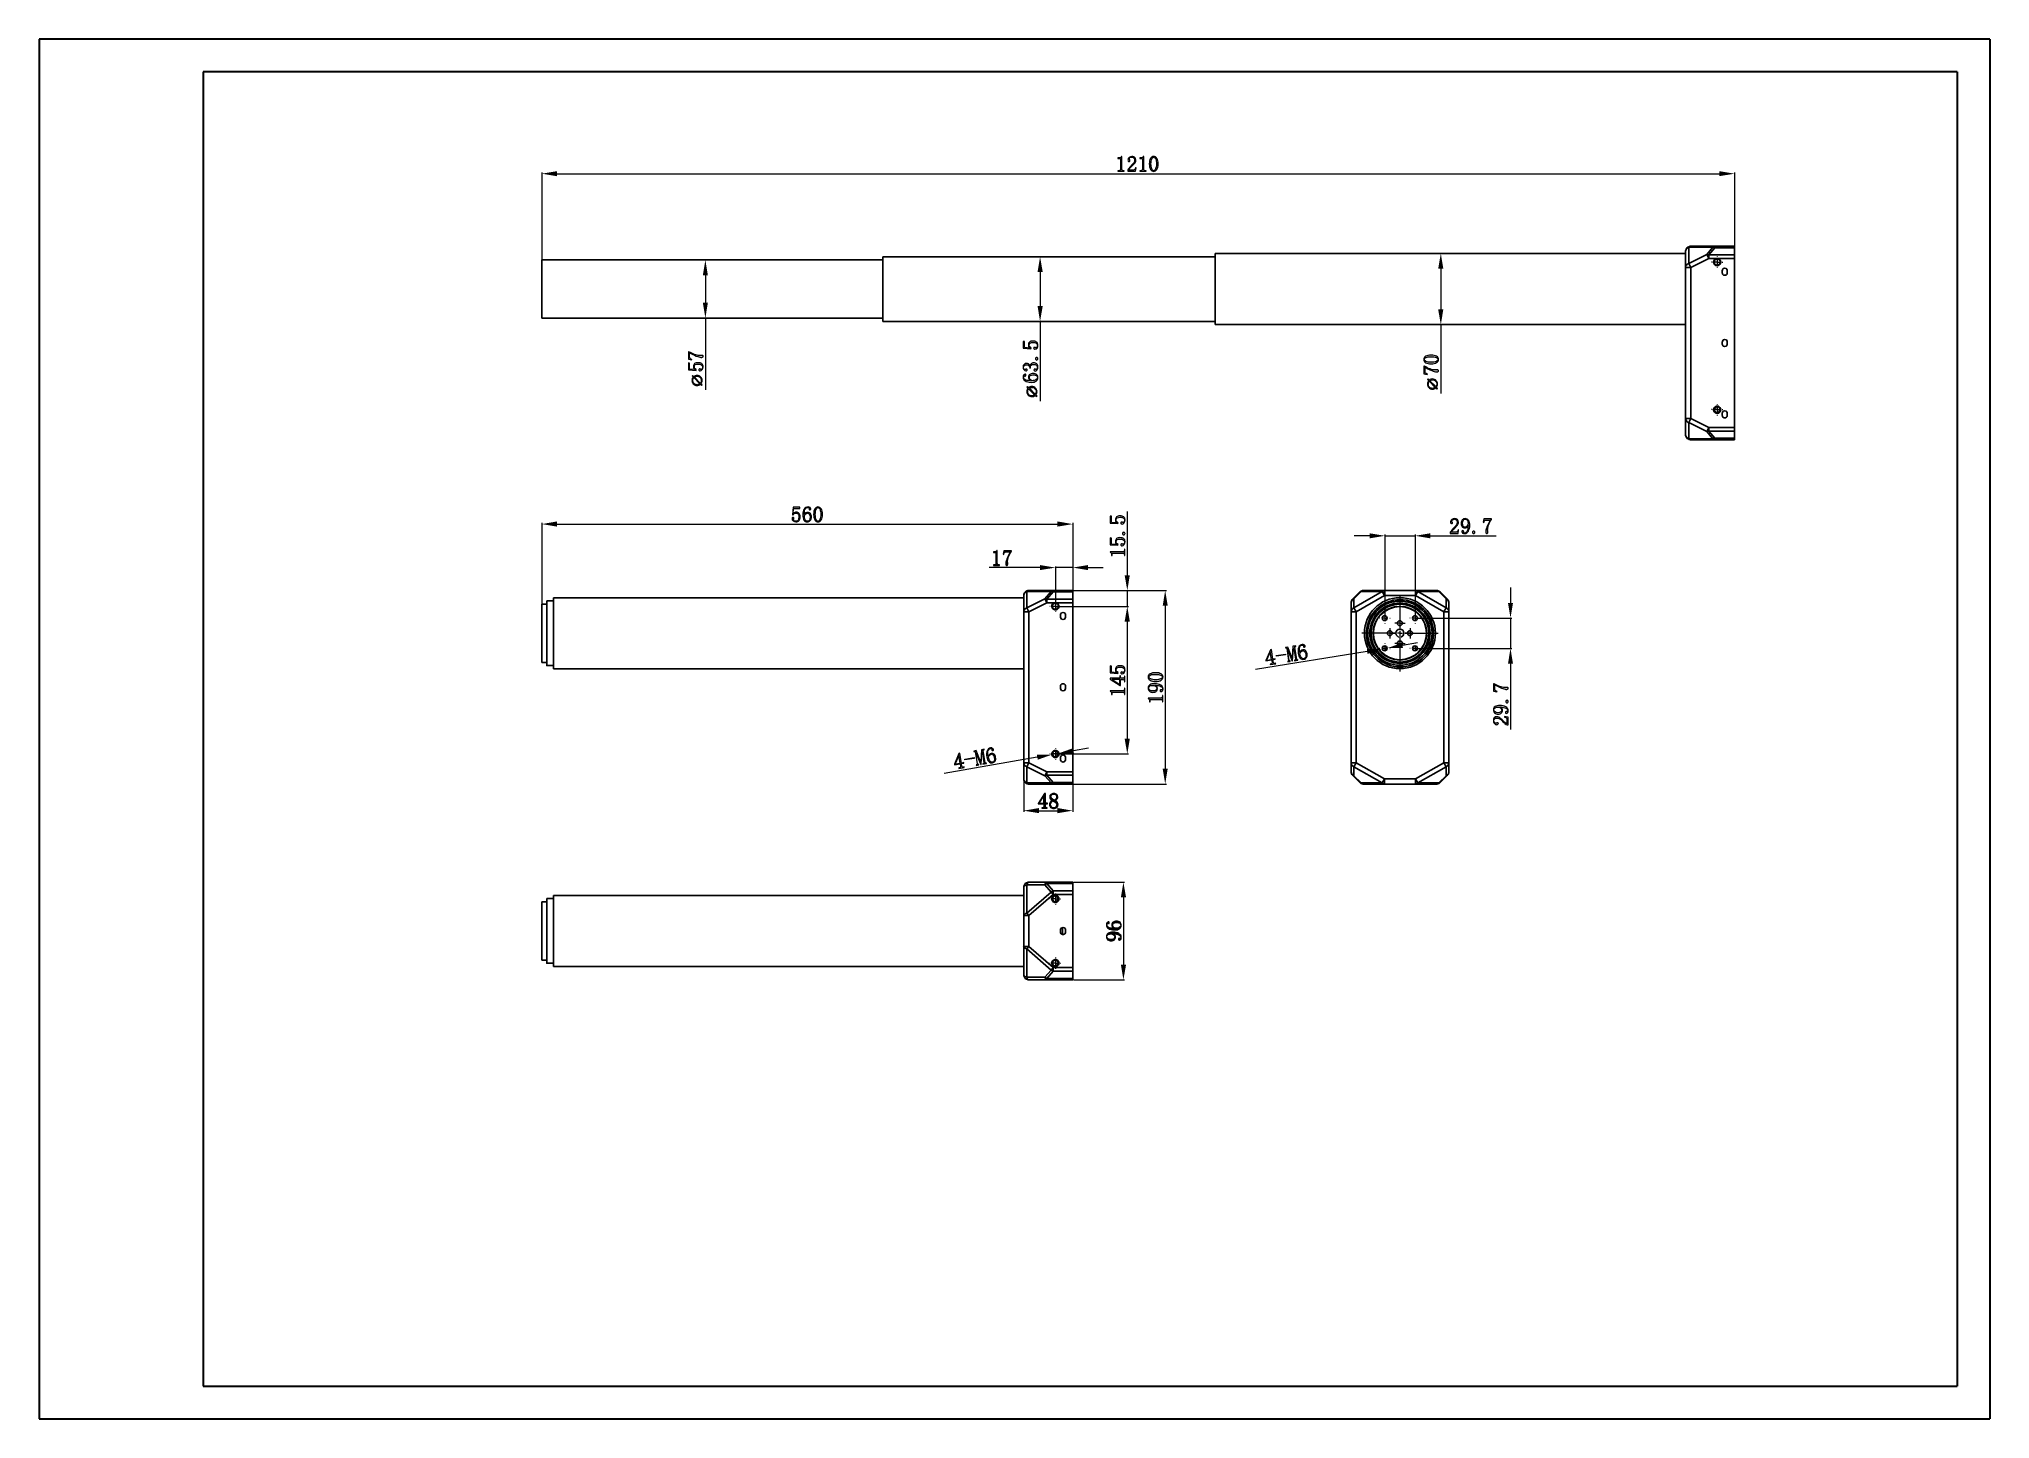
# Model space of a CAD drawing. Header units: millimetres. Extents: x 0 to 297, y 0 to 210.
import ezdxf

# ---------------------------------------------------------------- set-up
doc = ezdxf.new("R2010")
doc.units = ezdxf.units.MM

msp = doc.modelspace()

# ---------------------------------------------------------------- hatches: boundary and pattern name
h = msp.add_hatch(color=7)
edge = h.paths.add_edge_path(flags=0)
edge.add_spline(control_points=[(164.821588, 191.857611), (164.821588, 191.857611), (164.821588, 189.910313), (164.821588, 189.910313), (164.821588, 189.846813), (164.84279, 189.783313), (164.885088, 189.762111), (164.927386, 189.719813), (164.96979, 189.698611), (165.054386, 189.698611), (165.054386, 189.698611), (165.181386, 189.698611), (165.181386, 189.698611), (165.181386, 189.698611), (165.181386, 189.614015), (165.181386, 189.614015), (165.181386, 189.614015), (164.228886, 189.614015), (164.228886, 189.614015), (164.228886, 189.614015), (164.228886, 189.698611), (164.228886, 189.698611), (164.228886, 189.698611), (164.355886, 189.698611), (164.355886, 189.698611), (164.440588, 189.698611), (164.504088, 189.719813), (164.546386, 189.762111), (164.58879, 189.783313), (164.609886, 189.846813), (164.609886, 189.910313), (164.609886, 189.910313), (164.609886, 191.455515), (164.609886, 191.455515), (164.609886, 191.497813), (164.58879, 191.519015), (164.567588, 191.540111), (164.546386, 191.561313), (164.504088, 191.561313), (164.46179, 191.561313), (164.46179, 191.561313), (164.228886, 191.561313), (164.228886, 191.561313), (164.228886, 191.561313), (164.228886, 191.646015), (164.228886, 191.646015), (164.228886, 191.646015), (164.355886, 191.646015), (164.355886, 191.646015), (164.46179, 191.646015), (164.546386, 191.667111), (164.609886, 191.709515), (164.673386, 191.751813), (164.71579, 191.794111), (164.758088, 191.857611), (164.758088, 191.857611), (164.821588, 191.857611), (164.821588, 191.857611)], knot_values=[0, 0, 0, 0, 1, 1, 1, 2, 2, 2, 3, 3, 3, 4, 4, 4, 5, 5, 5, 6, 6, 6, 7, 7, 7, 8, 8, 8, 9, 9, 9, 10, 10, 10, 11, 11, 11, 12, 12, 12, 13, 13, 13, 14, 14, 14, 15, 15, 15, 16, 16, 16, 17, 17, 17, 18, 18, 18, 19, 19, 19, 19], degree=3, periodic=1)
edge = h.paths.add_edge_path(flags=0)
edge.add_spline(control_points=[(166.74779, 191.307313), (166.74779, 191.455515), (166.705386, 191.582515), (166.641886, 191.667111), (166.55729, 191.730611), (166.451386, 191.773015), (166.324386, 191.773015), (166.218588, 191.773015), (166.133886, 191.751813), (166.04929, 191.688313), (165.98579, 191.646015), (165.943386, 191.561313), (165.943386, 191.476611), (165.943386, 191.413111), (165.964588, 191.370813), (166.006886, 191.349611), (166.028088, 191.307313), (166.04929, 191.265015), (166.04929, 191.243813), (166.04929, 191.201515), (166.028088, 191.159111), (166.006886, 191.138015), (165.98579, 191.116813), (165.943386, 191.095611), (165.901088, 191.095611), (165.85879, 191.095611), (165.816386, 191.116813), (165.79529, 191.159111), (165.752886, 191.180313), (165.752886, 191.222611), (165.752886, 191.307313), (165.752886, 191.476611), (165.816386, 191.624813), (165.943386, 191.730611), (166.070386, 191.815313), (166.197386, 191.857611), (166.345588, 191.857611), (166.55729, 191.857611), (166.705386, 191.815313), (166.81129, 191.709515), (166.895886, 191.603611), (166.959386, 191.476611), (166.959386, 191.328515), (166.959386, 191.222611), (166.917088, 191.116813), (166.87479, 191.011015), (166.832386, 190.905111), (166.74779, 190.799313), (166.663088, 190.714611), (166.409088, 190.460611), (166.218588, 190.270111), (166.070386, 190.122015), (165.943386, 189.973813), (165.85879, 189.868015), (165.837588, 189.804515), (165.837588, 189.804515), (166.599588, 189.804515), (166.599588, 189.804515), (166.68429, 189.804515), (166.74779, 189.846813), (166.790088, 189.910313), (166.832386, 189.952611), (166.87479, 190.058515), (166.895886, 190.164313), (166.895886, 190.164313), (166.980588, 190.164313), (166.980588, 190.164313), (166.980588, 190.164313), (166.895886, 189.614015), (166.895886, 189.614015), (166.895886, 189.614015), (165.710588, 189.614015), (165.710588, 189.614015), (165.710588, 189.614015), (165.710588, 189.783313), (165.710588, 189.783313), (165.752886, 189.868015), (165.816386, 189.973813), (165.92229, 190.100813), (166.006886, 190.206611), (166.155088, 190.354813), (166.30329, 190.524111), (166.451386, 190.672313), (166.55729, 190.799313), (166.641886, 190.926313), (166.705386, 191.074515), (166.74779, 191.180313), (166.74779, 191.307313), (166.74779, 191.307313), (166.74779, 191.307313), (166.74779, 191.307313)], knot_values=[0, 0, 0, 0, 1, 1, 1, 2, 2, 2, 3, 3, 3, 4, 4, 4, 5, 5, 5, 6, 6, 6, 7, 7, 7, 8, 8, 8, 9, 9, 9, 10, 10, 10, 11, 11, 11, 12, 12, 12, 13, 13, 13, 14, 14, 14, 15, 15, 15, 16, 16, 16, 17, 17, 17, 18, 18, 18, 19, 19, 19, 20, 20, 20, 21, 21, 21, 22, 22, 22, 23, 23, 23, 24, 24, 24, 25, 25, 25, 26, 26, 26, 27, 27, 27, 28, 28, 28, 29, 29, 29, 30, 30, 30, 30], degree=3, periodic=1)
edge = h.paths.add_edge_path(flags=0)
edge.add_spline(control_points=[(168.14479, 191.857611), (168.14479, 191.857611), (168.14479, 189.910313), (168.14479, 189.910313), (168.14479, 189.846813), (168.165886, 189.783313), (168.20829, 189.762111), (168.250588, 189.719813), (168.292886, 189.698611), (168.377588, 189.698611), (168.377588, 189.698611), (168.504588, 189.698611), (168.504588, 189.698611), (168.504588, 189.698611), (168.504588, 189.614015), (168.504588, 189.614015), (168.504588, 189.614015), (167.552088, 189.614015), (167.552088, 189.614015), (167.552088, 189.614015), (167.552088, 189.698611), (167.552088, 189.698611), (167.552088, 189.698611), (167.679088, 189.698611), (167.679088, 189.698611), (167.76379, 189.698611), (167.82729, 189.719813), (167.869588, 189.762111), (167.911886, 189.783313), (167.933088, 189.846813), (167.933088, 189.910313), (167.933088, 189.910313), (167.933088, 191.455515), (167.933088, 191.455515), (167.933088, 191.497813), (167.911886, 191.519015), (167.89079, 191.540111), (167.869588, 191.561313), (167.82729, 191.561313), (167.784886, 191.561313), (167.784886, 191.561313), (167.552088, 191.561313), (167.552088, 191.561313), (167.552088, 191.561313), (167.552088, 191.646015), (167.552088, 191.646015), (167.552088, 191.646015), (167.679088, 191.646015), (167.679088, 191.646015), (167.784886, 191.646015), (167.869588, 191.667111), (167.933088, 191.709515), (167.996588, 191.751813), (168.038886, 191.794111), (168.08129, 191.857611), (168.08129, 191.857611), (168.14479, 191.857611), (168.14479, 191.857611)], knot_values=[0, 0, 0, 0, 1, 1, 1, 2, 2, 2, 3, 3, 3, 4, 4, 4, 5, 5, 5, 6, 6, 6, 7, 7, 7, 8, 8, 8, 9, 9, 9, 10, 10, 10, 11, 11, 11, 12, 12, 12, 13, 13, 13, 14, 14, 14, 15, 15, 15, 16, 16, 16, 17, 17, 17, 18, 18, 18, 19, 19, 19, 19], degree=3, periodic=1)
edge = h.paths.add_edge_path(flags=0)
edge.add_spline(control_points=[(169.647588, 191.751813), (169.54179, 191.751813), (169.435886, 191.667111), (169.35129, 191.476611), (169.266588, 191.307313), (169.245386, 191.053313), (169.245386, 190.735813), (169.245386, 190.418313), (169.266588, 190.164313), (169.35129, 189.973813), (169.435886, 189.804515), (169.54179, 189.698611), (169.647588, 189.698611), (169.774588, 189.698611), (169.880386, 189.804515), (169.943886, 189.973813), (170.028588, 190.164313), (170.070886, 190.418313), (170.070886, 190.735813), (170.070886, 191.053313), (170.028588, 191.307313), (169.965088, 191.476611), (169.901588, 191.667111), (169.79579, 191.751813), (169.647588, 191.751813), (169.647588, 191.751813), (169.647588, 191.751813), (169.647588, 191.751813)], knot_values=[0, 0, 0, 0, 1, 1, 1, 2, 2, 2, 3, 3, 3, 4, 4, 4, 5, 5, 5, 6, 6, 6, 7, 7, 7, 8, 8, 8, 9, 9, 9, 9], degree=3, periodic=1)
edge = h.paths.add_edge_path(flags=0)
edge.add_spline(control_points=[(169.647588, 189.592813), (169.457088, 189.592813), (169.308886, 189.698611), (169.181886, 189.889111), (169.054886, 190.100813), (168.991386, 190.376015), (168.991386, 190.735813), (168.991386, 191.074515), (169.054886, 191.349611), (169.16079, 191.561313), (169.28779, 191.751813), (169.457088, 191.857611), (169.647588, 191.857611), (169.838088, 191.857611), (170.007386, 191.773015), (170.134386, 191.561313), (170.261386, 191.370813), (170.324886, 191.095611), (170.324886, 190.735813), (170.324886, 190.376015), (170.261386, 190.100813), (170.134386, 189.910313), (170.007386, 189.698611), (169.838088, 189.592813), (169.647588, 189.592813)], knot_values=[0, 0, 0, 0, 1, 1, 1, 2, 2, 2, 3, 3, 3, 4, 4, 4, 5, 5, 5, 6, 6, 6, 7, 7, 7, 8, 8, 8, 8], degree=3, periodic=1)
h = msp.add_hatch(color=7)
h.dxf.hatch_style = 2
h.paths.add_polyline_path([(79.011886, 189.635111), (79.011886, 188.873111), (76.70479, 189.254111)])
h = msp.add_hatch(color=7)
h.dxf.hatch_style = 2
h.paths.add_polyline_path([(255.563088, 189.635111), (255.563088, 188.873111), (257.891386, 189.254111)])
h = msp.add_hatch(color=7)
h.dxf.hatch_style = 2
h.paths.add_polyline_path([(101.173386, 173.823611), (101.935386, 173.823611), (101.554386, 176.152015)])
h = msp.add_hatch(color=7)
h.dxf.hatch_style = 2
h.paths.add_polyline_path([(152.01579, 174.331611), (152.798886, 174.331611), (152.39679, 176.638813)])
h = msp.add_hatch(color=7)
h.dxf.hatch_style = 2
h.paths.add_polyline_path([(212.869886, 174.818515), (213.653088, 174.818515), (213.272088, 177.146813)])
h = msp.add_hatch(color=7)
h.dxf.hatch_style = 2
h.paths.add_polyline_path([(101.173386, 169.653813), (101.935386, 169.653813), (101.554386, 167.325515)])
h = msp.add_hatch(color=7)
h.dxf.hatch_style = 2
h.paths.add_polyline_path([(152.01579, 169.145813), (152.798886, 169.145813), (152.39679, 166.817515)])
h = msp.add_hatch(color=7)
h.dxf.hatch_style = 2
h.paths.add_polyline_path([(212.869886, 168.637813), (213.653088, 168.637813), (213.272088, 166.330611)])
h = msp.add_hatch(color=7)
edge = h.paths.add_edge_path(flags=0)
edge.add_spline(control_points=[(151.169088, 157.821611), (151.423088, 157.821611), (151.63479, 157.885111), (151.76179, 157.969813), (151.909886, 158.054515), (151.994588, 158.160313), (151.994588, 158.287313), (151.994588, 158.435515), (151.931088, 158.520111), (151.846386, 158.604813), (151.740588, 158.668313), (151.57129, 158.689515), (151.296088, 158.689515), (151.12679, 158.689515), (150.99979, 158.668313), (150.893886, 158.583611), (150.80929, 158.520111), (150.766886, 158.435515), (150.766886, 158.329611), (150.766886, 158.223813), (150.788088, 158.139111), (150.851588, 158.054515), (150.893886, 157.969813), (150.99979, 157.906313), (151.169088, 157.821611), (151.169088, 157.821611), (151.169088, 157.821611), (151.169088, 157.821611)], knot_values=[0, 0, 0, 0, 1, 1, 1, 2, 2, 2, 3, 3, 3, 4, 4, 4, 5, 5, 5, 6, 6, 6, 7, 7, 7, 8, 8, 8, 9, 9, 9, 9], degree=3, periodic=1)
edge = h.paths.add_edge_path(flags=0)
edge.add_spline(control_points=[(150.639886, 158.329611), (150.639886, 158.541313), (150.703386, 158.689515), (150.830386, 158.774111), (150.978588, 158.858813), (151.12679, 158.901111), (151.296088, 158.901111), (151.57129, 158.901111), (151.76179, 158.837611), (151.88879, 158.731813), (152.01579, 158.604813), (152.07929, 158.456611), (152.07929, 158.287313), (152.07929, 158.054515), (151.973386, 157.885111), (151.804088, 157.758111), (151.63479, 157.631111), (151.38079, 157.567611), (151.042088, 157.567611), (150.639886, 157.567611), (150.343588, 157.652313), (150.131886, 157.800515), (149.92029, 157.948611), (149.814386, 158.139111), (149.814386, 158.393111), (149.814386, 158.520111), (149.835588, 158.626015), (149.92029, 158.689515), (149.98379, 158.774111), (150.04729, 158.795313), (150.089588, 158.795313), (150.153088, 158.795313), (150.17429, 158.795313), (150.216588, 158.774111), (150.23779, 158.753015), (150.258886, 158.710611), (150.258886, 158.668313), (150.258886, 158.626015), (150.23779, 158.583611), (150.216588, 158.562515), (150.195386, 158.541313), (150.153088, 158.520111), (150.11079, 158.520111), (150.089588, 158.520111), (150.089588, 158.541313), (150.068386, 158.541313), (150.04729, 158.541313), (150.026088, 158.541313), (150.004886, 158.541313), (149.98379, 158.541313), (149.941386, 158.520111), (149.92029, 158.499015), (149.899088, 158.477813), (149.899088, 158.435515), (149.899088, 158.372015), (149.899088, 158.223813), (149.962588, 158.096813), (150.089588, 157.991015), (150.216588, 157.885111), (150.512886, 157.821611), (150.957386, 157.821611), (150.851588, 157.885111), (150.766886, 157.948611), (150.724588, 158.033313), (150.661088, 158.139111), (150.639886, 158.223813), (150.639886, 158.329611), (150.639886, 158.329611), (150.639886, 158.329611), (150.639886, 158.329611)], knot_values=[0, 0, 0, 0, 1, 1, 1, 2, 2, 2, 3, 3, 3, 4, 4, 4, 5, 5, 5, 6, 6, 6, 7, 7, 7, 8, 8, 8, 9, 9, 9, 10, 10, 10, 11, 11, 11, 12, 12, 12, 13, 13, 13, 14, 14, 14, 15, 15, 15, 16, 16, 16, 17, 17, 17, 18, 18, 18, 19, 19, 19, 20, 20, 20, 21, 21, 21, 22, 22, 22, 23, 23, 23, 23], degree=3, periodic=1)
edge = h.paths.add_edge_path(flags=0)
edge.add_spline(control_points=[(151.44429, 160.531015), (151.613588, 160.531015), (151.76179, 160.488611), (151.88879, 160.361611), (152.01579, 160.234611), (152.07929, 160.065313), (152.07929, 159.853611), (152.07929, 159.705515), (152.036886, 159.578515), (151.95229, 159.451515), (151.867588, 159.345611), (151.76179, 159.282111), (151.655886, 159.282111), (151.592386, 159.282111), (151.550088, 159.303313), (151.50779, 159.345611), (151.486588, 159.366813), (151.465386, 159.409111), (151.465386, 159.451515), (151.465386, 159.493813), (151.486588, 159.536111), (151.50779, 159.557313), (151.550088, 159.578515), (151.592386, 159.578515), (151.613588, 159.578515), (151.655886, 159.578515), (151.69829, 159.578515), (151.719386, 159.557313), (151.740588, 159.536111), (151.782886, 159.536111), (151.804088, 159.536111), (151.846386, 159.536111), (151.909886, 159.557313), (151.931088, 159.642015), (151.973386, 159.705515), (151.994588, 159.769015), (151.994588, 159.853611), (151.994588, 160.001813), (151.931088, 160.107611), (151.846386, 160.192313), (151.76179, 160.277015), (151.613588, 160.298111), (151.423088, 160.298111), (151.274886, 160.298111), (151.147886, 160.255813), (151.042088, 160.192313), (150.957386, 160.107611), (150.915088, 159.959515), (150.915088, 159.726611), (150.915088, 159.726611), (150.830386, 159.726611), (150.830386, 159.726611), (150.830386, 159.917111), (150.788088, 160.044111), (150.703386, 160.128813), (150.61879, 160.192313), (150.49179, 160.234611), (150.343588, 160.234611), (150.216588, 160.234611), (150.11079, 160.213515), (150.026088, 160.150015), (149.941386, 160.086515), (149.899088, 159.980611), (149.899088, 159.832515), (149.899088, 159.769015), (149.899088, 159.705515), (149.941386, 159.642015), (149.962588, 159.578515), (150.004886, 159.536111), (150.089588, 159.536111), (150.153088, 159.536111), (150.195386, 159.536111), (150.216588, 159.557313), (150.23779, 159.578515), (150.258886, 159.578515), (150.280088, 159.578515), (150.322386, 159.578515), (150.36479, 159.578515), (150.385886, 159.557313), (150.407088, 159.536111), (150.42829, 159.515015), (150.42829, 159.472611), (150.42829, 159.430313), (150.407088, 159.409111), (150.385886, 159.388015), (150.36479, 159.345611), (150.30129, 159.324515), (150.23779, 159.324515), (150.11079, 159.324515), (150.004886, 159.388015), (149.92029, 159.493813), (149.85679, 159.620813), (149.814386, 159.747813), (149.814386, 159.896015), (149.814386, 160.065313), (149.85679, 160.192313), (149.962588, 160.298111), (150.068386, 160.404015), (150.195386, 160.446313), (150.30129, 160.446313), (150.449386, 160.446313), (150.55529, 160.425111), (150.639886, 160.361611), (150.74579, 160.298111), (150.80929, 160.192313), (150.851588, 160.065313), (150.915088, 160.234611), (150.99979, 160.361611), (151.105588, 160.446313), (151.232588, 160.509813), (151.338386, 160.531015), (151.44429, 160.531015), (151.44429, 160.531015), (151.44429, 160.531015), (151.44429, 160.531015)], knot_values=[0, 0, 0, 0, 1, 1, 1, 2, 2, 2, 3, 3, 3, 4, 4, 4, 5, 5, 5, 6, 6, 6, 7, 7, 7, 8, 8, 8, 9, 9, 9, 10, 10, 10, 11, 11, 11, 12, 12, 12, 13, 13, 13, 14, 14, 14, 15, 15, 15, 16, 16, 16, 17, 17, 17, 18, 18, 18, 19, 19, 19, 20, 20, 20, 21, 21, 21, 22, 22, 22, 23, 23, 23, 24, 24, 24, 25, 25, 25, 26, 26, 26, 27, 27, 27, 28, 28, 28, 29, 29, 29, 30, 30, 30, 31, 31, 31, 32, 32, 32, 33, 33, 33, 34, 34, 34, 35, 35, 35, 36, 36, 36, 37, 37, 37, 38, 38, 38, 38], degree=3, periodic=1)
edge = h.paths.add_edge_path(flags=0)
edge.add_spline(control_points=[(152.07929, 161.144813), (152.07929, 161.102515), (152.058088, 161.060111), (152.01579, 161.017813), (151.994588, 160.975515), (151.931088, 160.954313), (151.88879, 160.954313), (151.82529, 160.954313), (151.782886, 160.975515), (151.740588, 161.017813), (151.69829, 161.060111), (151.69829, 161.102515), (151.69829, 161.144813), (151.69829, 161.208313), (151.719386, 161.250611), (151.740588, 161.293015), (151.782886, 161.314111), (151.82529, 161.335313), (151.88879, 161.335313), (151.931088, 161.335313), (151.994588, 161.314111), (152.01579, 161.293015), (152.058088, 161.250611), (152.07929, 161.208313), (152.07929, 161.144813), (152.07929, 161.144813), (152.07929, 161.144813), (152.07929, 161.144813)], knot_values=[0, 0, 0, 0, 1, 1, 1, 2, 2, 2, 3, 3, 3, 4, 4, 4, 5, 5, 5, 6, 6, 6, 7, 7, 7, 8, 8, 8, 9, 9, 9, 9], degree=3, periodic=1)
edge = h.paths.add_edge_path(flags=0)
edge.add_spline(control_points=[(150.61879, 163.282611), (150.61879, 163.452015), (150.68229, 163.579015), (150.788088, 163.684813), (150.915088, 163.790611), (151.084386, 163.833015), (151.296088, 163.833015), (151.528886, 163.833015), (151.719386, 163.790611), (151.867588, 163.684813), (151.994588, 163.579015), (152.07929, 163.409611), (152.07929, 163.176813), (152.07929, 163.028611), (152.01579, 162.901611), (151.931088, 162.774611), (151.846386, 162.647611), (151.740588, 162.584111), (151.613588, 162.584111), (151.550088, 162.584111), (151.50779, 162.605313), (151.465386, 162.647611), (151.44429, 162.668813), (151.423088, 162.711111), (151.423088, 162.753515), (151.423088, 162.817015), (151.423088, 162.838111), (151.465386, 162.859313), (151.50779, 162.880515), (151.528886, 162.880515), (151.550088, 162.880515), (151.613588, 162.880515), (151.655886, 162.880515), (151.677088, 162.859313), (151.69829, 162.817015), (151.740588, 162.817015), (151.782886, 162.817015), (151.846386, 162.817015), (151.88879, 162.859313), (151.931088, 162.944015), (151.973386, 163.007515), (151.994588, 163.113313), (151.994588, 163.198015), (151.994588, 163.346111), (151.931088, 163.452015), (151.804088, 163.515515), (151.69829, 163.600111), (151.528886, 163.621313), (151.31729, 163.621313), (151.147886, 163.621313), (151.020886, 163.600111), (150.893886, 163.536611), (150.788088, 163.473111), (150.74579, 163.367313), (150.74579, 163.240313), (150.74579, 163.134515), (150.74579, 163.049813), (150.788088, 162.986313), (150.830386, 162.922813), (150.893886, 162.859313), (151.020886, 162.795813), (151.020886, 162.795813), (150.99979, 162.668813), (150.99979, 162.668813), (150.99979, 162.668813), (149.835588, 162.732313), (149.835588, 162.732313), (149.835588, 162.732313), (149.835588, 163.790611), (149.835588, 163.790611), (149.835588, 163.790611), (150.026088, 163.769515), (150.026088, 163.769515), (150.026088, 163.769515), (150.026088, 162.838111), (150.026088, 162.838111), (150.026088, 162.838111), (150.87279, 162.774611), (150.87279, 162.774611), (150.74579, 162.859313), (150.68229, 162.944015), (150.639886, 163.028611), (150.61879, 163.113313), (150.61879, 163.198015), (150.61879, 163.282611), (150.61879, 163.282611), (150.61879, 163.282611), (150.61879, 163.282611)], knot_values=[0, 0, 0, 0, 1, 1, 1, 2, 2, 2, 3, 3, 3, 4, 4, 4, 5, 5, 5, 6, 6, 6, 7, 7, 7, 8, 8, 8, 9, 9, 9, 10, 10, 10, 11, 11, 11, 12, 12, 12, 13, 13, 13, 14, 14, 14, 15, 15, 15, 16, 16, 16, 17, 17, 17, 18, 18, 18, 19, 19, 19, 20, 20, 20, 21, 21, 21, 22, 22, 22, 23, 23, 23, 24, 24, 24, 25, 25, 25, 26, 26, 26, 27, 27, 27, 28, 28, 28, 29, 29, 29, 29], degree=3, periodic=1)
edge = h.paths.add_edge_path(flags=0)
edge.add_spline(control_points=[(151.655886, 155.578015), (151.50779, 155.451015), (151.338386, 155.387515), (151.147886, 155.408611), (150.915088, 155.387515), (150.724588, 155.472111), (150.576386, 155.641515), (150.449386, 155.789611), (150.385886, 155.959015), (150.385886, 156.170611), (150.385886, 156.361111), (150.449386, 156.530515), (150.576386, 156.678611), (150.576386, 156.678611), (150.407088, 156.848015), (150.407088, 156.848015), (150.407088, 156.848015), (150.470588, 156.932611), (150.470588, 156.932611), (150.470588, 156.932611), (150.639886, 156.763313), (150.639886, 156.763313), (150.788088, 156.869111), (150.957386, 156.932611), (151.147886, 156.932611), (151.38079, 156.932611), (151.57129, 156.848015), (151.719386, 156.678611), (151.846386, 156.530515), (151.931088, 156.361111), (151.931088, 156.170611), (151.931088, 155.980111), (151.867588, 155.810813), (151.740588, 155.662611), (151.740588, 155.662611), (151.931088, 155.493313), (151.931088, 155.493313), (151.931088, 155.493313), (151.82529, 155.408611), (151.82529, 155.408611), (151.82529, 155.408611), (151.655886, 155.578015), (151.655886, 155.578015)], knot_values=[0, 0, 0, 0, 1, 1, 1, 2, 2, 2, 3, 3, 3, 4, 4, 4, 5, 5, 5, 6, 6, 6, 7, 7, 7, 8, 8, 8, 9, 9, 9, 10, 10, 10, 11, 11, 11, 12, 12, 12, 13, 13, 13, 14, 14, 14, 14], degree=3, periodic=1)
edge = h.paths.add_edge_path(flags=0)
edge.add_spline(control_points=[(151.57129, 155.662611), (151.57129, 155.662611), (150.661088, 156.594015), (150.661088, 156.594015), (150.55529, 156.467015), (150.512886, 156.318813), (150.512886, 156.170611), (150.512886, 155.980111), (150.576386, 155.810813), (150.703386, 155.683813), (150.830386, 155.578015), (150.978588, 155.514515), (151.147886, 155.514515), (151.296088, 155.514515), (151.44429, 155.578015), (151.57129, 155.662611), (151.57129, 155.662611), (151.57129, 155.662611), (151.57129, 155.662611)], knot_values=[0, 0, 0, 0, 1, 1, 1, 2, 2, 2, 3, 3, 3, 4, 4, 4, 5, 5, 5, 6, 6, 6, 6], degree=3, periodic=1)
edge = h.paths.add_edge_path(flags=0)
edge.add_spline(control_points=[(150.766886, 156.678611), (150.766886, 156.678611), (151.63479, 155.768515), (151.63479, 155.768515), (151.740588, 155.874313), (151.804088, 156.022515), (151.804088, 156.170611), (151.804088, 156.361111), (151.719386, 156.530515), (151.57129, 156.657515), (151.465386, 156.763313), (151.31729, 156.805611), (151.147886, 156.805611), (150.99979, 156.805611), (150.87279, 156.763313), (150.766886, 156.678611)], knot_values=[0, 0, 0, 0, 1, 1, 1, 2, 2, 2, 3, 3, 3, 4, 4, 4, 5, 5, 5, 5], degree=3, periodic=1)
h = msp.add_hatch(color=7)
edge = h.paths.add_edge_path(flags=0)
edge.add_spline(control_points=[(99.75529, 160.001813), (99.75529, 160.171111), (99.81879, 160.298111), (99.924588, 160.404015), (100.051588, 160.509813), (100.220886, 160.552111), (100.432588, 160.552111), (100.665386, 160.552111), (100.855886, 160.509813), (101.004088, 160.404015), (101.131088, 160.298111), (101.21579, 160.128813), (101.21579, 159.896015), (101.21579, 159.747813), (101.15229, 159.620813), (101.067588, 159.493813), (100.982886, 159.366813), (100.877088, 159.303313), (100.750088, 159.303313), (100.686588, 159.303313), (100.64429, 159.324515), (100.601886, 159.366813), (100.58079, 159.388015), (100.559588, 159.430313), (100.559588, 159.472611), (100.559588, 159.536111), (100.559588, 159.557313), (100.601886, 159.578515), (100.64429, 159.599611), (100.665386, 159.599611), (100.686588, 159.599611), (100.750088, 159.599611), (100.792386, 159.599611), (100.813588, 159.578515), (100.83479, 159.536111), (100.877088, 159.536111), (100.919386, 159.536111), (100.982886, 159.536111), (101.02529, 159.578515), (101.067588, 159.663111), (101.109886, 159.726611), (101.131088, 159.832515), (101.131088, 159.917111), (101.131088, 160.065313), (101.067588, 160.171111), (100.940588, 160.234611), (100.83479, 160.319313), (100.665386, 160.340515), (100.45379, 160.340515), (100.284386, 160.340515), (100.157386, 160.319313), (100.030386, 160.255813), (99.924588, 160.192313), (99.88229, 160.086515), (99.88229, 159.959515), (99.88229, 159.853611), (99.88229, 159.769015), (99.924588, 159.705515), (99.966886, 159.642015), (100.030386, 159.578515), (100.157386, 159.515015), (100.157386, 159.515015), (100.13629, 159.388015), (100.13629, 159.388015), (100.13629, 159.388015), (98.972088, 159.451515), (98.972088, 159.451515), (98.972088, 159.451515), (98.972088, 160.509813), (98.972088, 160.509813), (98.972088, 160.509813), (99.162588, 160.488611), (99.162588, 160.488611), (99.162588, 160.488611), (99.162588, 159.557313), (99.162588, 159.557313), (99.162588, 159.557313), (100.00929, 159.493813), (100.00929, 159.493813), (99.88229, 159.578515), (99.81879, 159.663111), (99.776386, 159.747813), (99.75529, 159.832515), (99.75529, 159.917111), (99.75529, 160.001813), (99.75529, 160.001813), (99.75529, 160.001813), (99.75529, 160.001813)], knot_values=[0, 0, 0, 0, 1, 1, 1, 2, 2, 2, 3, 3, 3, 4, 4, 4, 5, 5, 5, 6, 6, 6, 7, 7, 7, 8, 8, 8, 9, 9, 9, 10, 10, 10, 11, 11, 11, 12, 12, 12, 13, 13, 13, 14, 14, 14, 15, 15, 15, 16, 16, 16, 17, 17, 17, 18, 18, 18, 19, 19, 19, 20, 20, 20, 21, 21, 21, 22, 22, 22, 23, 23, 23, 24, 24, 24, 25, 25, 25, 26, 26, 26, 27, 27, 27, 28, 28, 28, 29, 29, 29, 29], degree=3, periodic=1)
edge = h.paths.add_edge_path(flags=0)
edge.add_spline(control_points=[(99.05679, 162.224313), (99.353088, 162.055015), (99.62829, 161.906813), (99.924588, 161.801015), (100.19979, 161.695111), (100.432588, 161.652813), (100.64429, 161.652813), (100.686588, 161.652813), (100.728886, 161.652813), (100.792386, 161.652813), (100.855886, 161.652813), (100.940588, 161.652813), (101.02529, 161.652813), (101.08879, 161.652813), (101.15229, 161.652813), (101.173386, 161.631611), (101.194588, 161.610515), (101.21579, 161.568111), (101.21579, 161.525813), (101.21579, 161.483515), (101.194588, 161.441111), (101.15229, 161.420015), (101.131088, 161.377611), (101.067588, 161.356515), (101.004088, 161.356515), (100.83479, 161.356515), (100.623088, 161.398813), (100.39029, 161.483515), (100.13629, 161.547015), (99.734088, 161.737515), (99.162588, 162.055015), (99.162588, 162.055015), (99.162588, 161.420015), (99.162588, 161.420015), (99.162588, 161.314111), (99.18379, 161.229515), (99.24729, 161.187111), (99.31079, 161.123611), (99.395386, 161.081313), (99.522386, 161.060111), (99.522386, 161.060111), (99.50129, 160.975515), (99.50129, 160.975515), (99.50129, 160.975515), (98.972088, 161.081313), (98.972088, 161.081313), (98.972088, 161.081313), (98.972088, 162.224313), (98.972088, 162.224313), (98.972088, 162.224313), (99.05679, 162.224313), (99.05679, 162.224313)], knot_values=[0, 0, 0, 0, 1, 1, 1, 2, 2, 2, 3, 3, 3, 4, 4, 4, 5, 5, 5, 6, 6, 6, 7, 7, 7, 8, 8, 8, 9, 9, 9, 10, 10, 10, 11, 11, 11, 12, 12, 12, 13, 13, 13, 14, 14, 14, 15, 15, 15, 16, 16, 16, 17, 17, 17, 17], degree=3, periodic=1)
edge = h.paths.add_edge_path(flags=0)
edge.add_spline(control_points=[(100.792386, 157.271313), (100.64429, 157.144313), (100.474886, 157.080813), (100.284386, 157.102015), (100.051588, 157.080813), (99.861088, 157.165515), (99.712886, 157.334813), (99.585886, 157.483015), (99.522386, 157.652313), (99.522386, 157.864015), (99.522386, 158.054515), (99.585886, 158.223813), (99.712886, 158.372015), (99.712886, 158.372015), (99.543588, 158.541313), (99.543588, 158.541313), (99.543588, 158.541313), (99.607088, 158.626015), (99.607088, 158.626015), (99.607088, 158.626015), (99.776386, 158.456611), (99.776386, 158.456611), (99.924588, 158.562515), (100.093886, 158.626015), (100.284386, 158.626015), (100.51729, 158.626015), (100.70779, 158.541313), (100.855886, 158.372015), (100.982886, 158.223813), (101.067588, 158.054515), (101.067588, 157.864015), (101.067588, 157.673515), (101.004088, 157.504111), (100.877088, 157.356015), (100.877088, 157.356015), (101.067588, 157.186611), (101.067588, 157.186611), (101.067588, 157.186611), (100.96179, 157.102015), (100.96179, 157.102015), (100.96179, 157.102015), (100.792386, 157.271313), (100.792386, 157.271313)], knot_values=[0, 0, 0, 0, 1, 1, 1, 2, 2, 2, 3, 3, 3, 4, 4, 4, 5, 5, 5, 6, 6, 6, 7, 7, 7, 8, 8, 8, 9, 9, 9, 10, 10, 10, 11, 11, 11, 12, 12, 12, 13, 13, 13, 14, 14, 14, 14], degree=3, periodic=1)
edge = h.paths.add_edge_path(flags=0)
edge.add_spline(control_points=[(100.70779, 157.356015), (100.70779, 157.356015), (99.797588, 158.287313), (99.797588, 158.287313), (99.69179, 158.160313), (99.649386, 158.012111), (99.649386, 157.864015), (99.649386, 157.673515), (99.712886, 157.504111), (99.839886, 157.377111), (99.966886, 157.271313), (100.115088, 157.207813), (100.284386, 157.207813), (100.432588, 157.207813), (100.58079, 157.271313), (100.70779, 157.356015), (100.70779, 157.356015), (100.70779, 157.356015), (100.70779, 157.356015)], knot_values=[0, 0, 0, 0, 1, 1, 1, 2, 2, 2, 3, 3, 3, 4, 4, 4, 5, 5, 5, 6, 6, 6, 6], degree=3, periodic=1)
edge = h.paths.add_edge_path(flags=0)
edge.add_spline(control_points=[(99.903386, 158.372015), (99.903386, 158.372015), (100.77129, 157.461813), (100.77129, 157.461813), (100.877088, 157.567611), (100.940588, 157.715813), (100.940588, 157.864015), (100.940588, 158.054515), (100.855886, 158.223813), (100.70779, 158.350813), (100.601886, 158.456611), (100.45379, 158.499015), (100.284386, 158.499015), (100.13629, 158.499015), (100.00929, 158.456611), (99.903386, 158.372015)], knot_values=[0, 0, 0, 0, 1, 1, 1, 2, 2, 2, 3, 3, 3, 4, 4, 4, 5, 5, 5, 5], degree=3, periodic=1)
h = msp.add_hatch(color=7)
edge = h.paths.add_edge_path(flags=0)
edge.add_spline(control_points=[(210.774386, 160.023015), (211.07079, 159.853611), (211.345886, 159.705515), (211.64229, 159.599611), (211.917386, 159.493813), (212.15029, 159.451515), (212.361886, 159.451515), (212.40429, 159.451515), (212.446588, 159.451515), (212.510088, 159.451515), (212.573588, 159.451515), (212.65829, 159.451515), (212.742886, 159.451515), (212.806386, 159.451515), (212.869886, 159.451515), (212.891088, 159.430313), (212.91229, 159.409111), (212.933386, 159.366813), (212.933386, 159.324515), (212.933386, 159.282111), (212.91229, 159.239813), (212.869886, 159.218611), (212.84879, 159.176313), (212.78529, 159.155111), (212.72179, 159.155111), (212.552386, 159.155111), (212.34079, 159.197515), (212.107886, 159.282111), (211.853886, 159.345611), (211.45179, 159.536111), (210.88029, 159.853611), (210.88029, 159.853611), (210.88029, 159.218611), (210.88029, 159.218611), (210.88029, 159.112813), (210.901386, 159.028111), (210.964886, 158.985813), (211.028386, 158.922313), (211.113088, 158.880015), (211.240088, 158.858813), (211.240088, 158.858813), (211.218886, 158.774111), (211.218886, 158.774111), (211.218886, 158.774111), (210.68979, 158.880015), (210.68979, 158.880015), (210.68979, 158.880015), (210.68979, 160.023015), (210.68979, 160.023015), (210.68979, 160.023015), (210.774386, 160.023015), (210.774386, 160.023015)], knot_values=[0, 0, 0, 0, 1, 1, 1, 2, 2, 2, 3, 3, 3, 4, 4, 4, 5, 5, 5, 6, 6, 6, 7, 7, 7, 8, 8, 8, 9, 9, 9, 10, 10, 10, 11, 11, 11, 12, 12, 12, 13, 13, 13, 14, 14, 14, 15, 15, 15, 16, 16, 16, 17, 17, 17, 17], degree=3, periodic=1)
edge = h.paths.add_edge_path(flags=0)
edge.add_spline(control_points=[(210.774386, 161.039015), (210.774386, 160.933111), (210.859088, 160.827313), (211.049588, 160.742611), (211.218886, 160.658015), (211.472886, 160.615611), (211.790386, 160.615611), (212.107886, 160.615611), (212.361886, 160.658015), (212.552386, 160.742611), (212.72179, 160.827313), (212.827588, 160.933111), (212.827588, 161.039015), (212.827588, 161.166015), (212.72179, 161.271813), (212.552386, 161.335313), (212.361886, 161.420015), (212.107886, 161.441111), (211.790386, 161.441111), (211.472886, 161.441111), (211.218886, 161.420015), (211.049588, 161.356515), (210.859088, 161.271813), (210.774386, 161.187111), (210.774386, 161.039015), (210.774386, 161.039015), (210.774386, 161.039015), (210.774386, 161.039015)], knot_values=[0, 0, 0, 0, 1, 1, 1, 2, 2, 2, 3, 3, 3, 4, 4, 4, 5, 5, 5, 6, 6, 6, 7, 7, 7, 8, 8, 8, 9, 9, 9, 9], degree=3, periodic=1)
edge = h.paths.add_edge_path(flags=0)
edge.add_spline(control_points=[(212.933386, 161.039015), (212.933386, 160.848515), (212.827588, 160.700313), (212.637088, 160.573313), (212.425386, 160.425111), (212.15029, 160.361611), (211.790386, 160.361611), (211.45179, 160.361611), (211.176588, 160.425111), (210.964886, 160.552111), (210.75329, 160.679111), (210.668588, 160.848515), (210.668588, 161.039015), (210.668588, 161.229515), (210.75329, 161.398813), (210.964886, 161.525813), (211.155386, 161.631611), (211.430588, 161.695111), (211.790386, 161.695111), (212.129088, 161.695111), (212.425386, 161.631611), (212.615886, 161.525813), (212.827588, 161.398813), (212.933386, 161.229515), (212.933386, 161.039015), (212.933386, 161.039015), (212.933386, 161.039015), (212.933386, 161.039015)], knot_values=[0, 0, 0, 0, 1, 1, 1, 2, 2, 2, 3, 3, 3, 4, 4, 4, 5, 5, 5, 6, 6, 6, 7, 7, 7, 8, 8, 8, 9, 9, 9, 9], degree=3, periodic=1)
edge = h.paths.add_edge_path(flags=0)
edge.add_spline(control_points=[(212.510088, 156.721015), (212.361886, 156.594015), (212.192588, 156.530515), (212.002088, 156.551611), (211.76929, 156.530515), (211.57879, 156.615111), (211.430588, 156.784515), (211.303588, 156.932611), (211.240088, 157.102015), (211.240088, 157.313611), (211.240088, 157.504111), (211.303588, 157.673515), (211.430588, 157.821611), (211.430588, 157.821611), (211.26129, 157.991015), (211.26129, 157.991015), (211.26129, 157.991015), (211.32479, 158.075611), (211.32479, 158.075611), (211.32479, 158.075611), (211.494088, 157.906313), (211.494088, 157.906313), (211.64229, 158.012111), (211.811588, 158.075611), (212.002088, 158.075611), (212.234886, 158.075611), (212.425386, 157.991015), (212.573588, 157.821611), (212.700588, 157.673515), (212.78529, 157.504111), (212.78529, 157.313611), (212.78529, 157.123111), (212.72179, 156.953813), (212.59479, 156.805611), (212.59479, 156.805611), (212.78529, 156.636313), (212.78529, 156.636313), (212.78529, 156.636313), (212.679386, 156.551611), (212.679386, 156.551611), (212.679386, 156.551611), (212.510088, 156.721015), (212.510088, 156.721015)], knot_values=[0, 0, 0, 0, 1, 1, 1, 2, 2, 2, 3, 3, 3, 4, 4, 4, 5, 5, 5, 6, 6, 6, 7, 7, 7, 8, 8, 8, 9, 9, 9, 10, 10, 10, 11, 11, 11, 12, 12, 12, 13, 13, 13, 14, 14, 14, 14], degree=3, periodic=1)
edge = h.paths.add_edge_path(flags=0)
edge.add_spline(control_points=[(212.425386, 156.805611), (212.425386, 156.805611), (211.51529, 157.737015), (211.51529, 157.737015), (211.409386, 157.610015), (211.367088, 157.461813), (211.367088, 157.313611), (211.367088, 157.123111), (211.430588, 156.953813), (211.557588, 156.826813), (211.684588, 156.721015), (211.83279, 156.657515), (212.002088, 156.657515), (212.15029, 156.657515), (212.298386, 156.721015), (212.425386, 156.805611), (212.425386, 156.805611), (212.425386, 156.805611), (212.425386, 156.805611)], knot_values=[0, 0, 0, 0, 1, 1, 1, 2, 2, 2, 3, 3, 3, 4, 4, 4, 5, 5, 5, 6, 6, 6, 6], degree=3, periodic=1)
edge = h.paths.add_edge_path(flags=0)
edge.add_spline(control_points=[(211.621088, 157.821611), (211.621088, 157.821611), (212.488886, 156.911515), (212.488886, 156.911515), (212.59479, 157.017313), (212.65829, 157.165515), (212.65829, 157.313611), (212.65829, 157.504111), (212.573588, 157.673515), (212.425386, 157.800515), (212.319588, 157.906313), (212.171386, 157.948611), (212.002088, 157.948611), (211.853886, 157.948611), (211.726886, 157.906313), (211.621088, 157.821611)], knot_values=[0, 0, 0, 0, 1, 1, 1, 2, 2, 2, 3, 3, 3, 4, 4, 4, 5, 5, 5, 5], degree=3, periodic=1)
h = msp.add_hatch(color=7)
h.dxf.hatch_style = 2
h.paths.add_polyline_path([(79.011886, 136.443313), (79.011886, 135.660111), (76.70479, 136.041111)])
h = msp.add_hatch(color=7)
edge = h.paths.add_edge_path(flags=0)
edge.add_spline(control_points=[(115.397386, 137.840313), (115.56679, 137.840313), (115.69379, 137.776813), (115.799588, 137.649813), (115.905386, 137.522813), (115.968886, 137.374611), (115.968886, 137.163015), (115.968886, 136.930111), (115.905386, 136.739611), (115.799588, 136.591515), (115.69379, 136.464515), (115.524386, 136.379813), (115.291588, 136.379813), (115.143386, 136.379813), (115.016386, 136.443313), (114.889386, 136.528015), (114.762386, 136.612611), (114.720088, 136.718515), (114.720088, 136.845515), (114.720088, 136.909015), (114.720088, 136.951313), (114.762386, 136.993611), (114.783588, 137.014813), (114.825886, 137.036015), (114.86829, 137.036015), (114.93179, 137.036015), (114.974088, 137.036015), (114.974088, 136.993611), (114.99529, 136.951313), (115.016386, 136.930111), (115.016386, 136.909015), (115.016386, 136.845515), (114.99529, 136.803111), (114.974088, 136.782015), (114.93179, 136.739611), (114.93179, 136.718515), (114.93179, 136.676111), (114.93179, 136.612611), (114.974088, 136.549111), (115.05879, 136.528015), (115.143386, 136.485611), (115.228088, 136.464515), (115.31279, 136.464515), (115.460886, 136.464515), (115.56679, 136.528015), (115.63029, 136.633813), (115.714886, 136.760813), (115.75729, 136.909015), (115.75729, 137.120611), (115.75729, 137.311111), (115.714886, 137.438111), (115.651386, 137.565111), (115.587886, 137.671015), (115.482088, 137.713313), (115.355088, 137.713313), (115.270386, 137.713313), (115.18579, 137.713313), (115.101088, 137.671015), (115.037588, 137.628611), (114.974088, 137.565111), (114.910588, 137.438111), (114.910588, 137.438111), (114.80479, 137.459313), (114.80479, 137.459313), (114.80479, 137.459313), (114.86829, 138.623515), (114.86829, 138.623515), (114.86829, 138.623515), (115.926588, 138.623515), (115.926588, 138.623515), (115.926588, 138.623515), (115.88429, 138.433015), (115.88429, 138.433015), (115.88429, 138.433015), (114.952886, 138.433015), (114.952886, 138.433015), (114.952886, 138.433015), (114.889386, 137.586313), (114.889386, 137.586313), (114.974088, 137.713313), (115.05879, 137.776813), (115.143386, 137.819111), (115.228088, 137.840313), (115.31279, 137.840313), (115.397386, 137.840313), (115.397386, 137.840313), (115.397386, 137.840313), (115.397386, 137.840313)], knot_values=[0, 0, 0, 0, 1, 1, 1, 2, 2, 2, 3, 3, 3, 4, 4, 4, 5, 5, 5, 6, 6, 6, 7, 7, 7, 8, 8, 8, 9, 9, 9, 10, 10, 10, 11, 11, 11, 12, 12, 12, 13, 13, 13, 14, 14, 14, 15, 15, 15, 16, 16, 16, 17, 17, 17, 18, 18, 18, 19, 19, 19, 20, 20, 20, 21, 21, 21, 22, 22, 22, 23, 23, 23, 24, 24, 24, 25, 25, 25, 26, 26, 26, 27, 27, 27, 28, 28, 28, 29, 29, 29, 29], degree=3, periodic=1)
edge = h.paths.add_edge_path(flags=0)
edge.add_spline(control_points=[(116.603886, 137.290015), (116.603886, 137.036015), (116.64629, 136.824313), (116.730886, 136.697313), (116.815588, 136.549111), (116.921386, 136.464515), (117.069588, 136.464515), (117.196588, 136.464515), (117.28129, 136.528015), (117.365886, 136.612611), (117.429386, 136.718515), (117.47179, 136.887813), (117.47179, 137.163015), (117.47179, 137.332313), (117.429386, 137.459313), (117.34479, 137.565111), (117.28129, 137.649813), (117.196588, 137.692111), (117.09079, 137.692111), (116.984886, 137.692111), (116.90029, 137.671015), (116.815588, 137.607515), (116.730886, 137.565111), (116.667386, 137.459313), (116.603886, 137.290015), (116.603886, 137.290015), (116.603886, 137.290015), (116.603886, 137.290015)], knot_values=[0, 0, 0, 0, 1, 1, 1, 2, 2, 2, 3, 3, 3, 4, 4, 4, 5, 5, 5, 6, 6, 6, 7, 7, 7, 8, 8, 8, 9, 9, 9, 9], degree=3, periodic=1)
edge = h.paths.add_edge_path(flags=0)
edge.add_spline(control_points=[(117.09079, 137.819111), (117.302386, 137.819111), (117.450588, 137.755611), (117.53529, 137.628611), (117.619886, 137.480515), (117.683386, 137.332313), (117.683386, 137.163015), (117.683386, 136.887813), (117.619886, 136.697313), (117.492886, 136.570313), (117.365886, 136.443313), (117.21779, 136.379813), (117.048386, 136.379813), (116.815588, 136.379813), (116.64629, 136.485611), (116.51929, 136.655015), (116.39229, 136.824313), (116.349886, 137.078313), (116.349886, 137.417015), (116.349886, 137.819111), (116.413386, 138.115515), (116.561588, 138.327111), (116.70979, 138.538813), (116.90029, 138.644611), (117.15429, 138.644611), (117.28129, 138.644611), (117.387088, 138.623515), (117.450588, 138.538813), (117.53529, 138.475313), (117.577588, 138.411813), (117.577588, 138.369515), (117.577588, 138.306015), (117.556386, 138.263611), (117.53529, 138.242515), (117.514088, 138.221313), (117.47179, 138.200111), (117.429386, 138.200111), (117.387088, 138.200111), (117.34479, 138.221313), (117.323588, 138.242515), (117.302386, 138.263611), (117.302386, 138.306015), (117.302386, 138.348313), (117.302386, 138.369515), (117.302386, 138.369515), (117.302386, 138.390611), (117.302386, 138.411813), (117.302386, 138.433015), (117.302386, 138.454111), (117.302386, 138.475313), (117.302386, 138.517611), (117.260088, 138.538813), (117.238886, 138.560015), (117.196588, 138.560015), (117.133088, 138.560015), (116.984886, 138.560015), (116.857886, 138.496515), (116.752088, 138.369515), (116.64629, 138.242515), (116.603886, 137.946111), (116.603886, 137.501611), (116.64629, 137.607515), (116.70979, 137.692111), (116.815588, 137.734515), (116.90029, 137.798015), (116.984886, 137.819111), (117.09079, 137.819111), (117.09079, 137.819111), (117.09079, 137.819111), (117.09079, 137.819111)], knot_values=[0, 0, 0, 0, 1, 1, 1, 2, 2, 2, 3, 3, 3, 4, 4, 4, 5, 5, 5, 6, 6, 6, 7, 7, 7, 8, 8, 8, 9, 9, 9, 10, 10, 10, 11, 11, 11, 12, 12, 12, 13, 13, 13, 14, 14, 14, 15, 15, 15, 16, 16, 16, 17, 17, 17, 18, 18, 18, 19, 19, 19, 20, 20, 20, 21, 21, 21, 22, 22, 22, 23, 23, 23, 23], degree=3, periodic=1)
edge = h.paths.add_edge_path(flags=0)
edge.add_spline(control_points=[(118.657088, 138.538813), (118.55129, 138.538813), (118.445386, 138.454111), (118.36079, 138.263611), (118.276088, 138.094313), (118.254886, 137.840313), (118.254886, 137.522813), (118.254886, 137.205313), (118.276088, 136.951313), (118.36079, 136.760813), (118.445386, 136.591515), (118.55129, 136.485611), (118.657088, 136.485611), (118.784088, 136.485611), (118.889886, 136.591515), (118.953386, 136.760813), (119.038088, 136.951313), (119.080386, 137.205313), (119.080386, 137.522813), (119.080386, 137.840313), (119.038088, 138.094313), (118.974588, 138.263611), (118.911088, 138.454111), (118.80529, 138.538813), (118.657088, 138.538813), (118.657088, 138.538813), (118.657088, 138.538813), (118.657088, 138.538813)], knot_values=[0, 0, 0, 0, 1, 1, 1, 2, 2, 2, 3, 3, 3, 4, 4, 4, 5, 5, 5, 6, 6, 6, 7, 7, 7, 8, 8, 8, 9, 9, 9, 9], degree=3, periodic=1)
edge = h.paths.add_edge_path(flags=0)
edge.add_spline(control_points=[(118.657088, 136.379813), (118.466588, 136.379813), (118.318386, 136.485611), (118.191386, 136.676111), (118.064386, 136.887813), (118.000886, 137.163015), (118.000886, 137.522813), (118.000886, 137.861515), (118.064386, 138.136611), (118.17029, 138.348313), (118.29729, 138.538813), (118.466588, 138.644611), (118.657088, 138.644611), (118.847588, 138.644611), (119.016886, 138.560015), (119.143886, 138.348313), (119.270886, 138.157813), (119.334386, 137.882611), (119.334386, 137.522813), (119.334386, 137.163015), (119.270886, 136.887813), (119.143886, 136.697313), (119.016886, 136.485611), (118.847588, 136.379813), (118.657088, 136.379813)], knot_values=[0, 0, 0, 0, 1, 1, 1, 2, 2, 2, 3, 3, 3, 4, 4, 4, 5, 5, 5, 6, 6, 6, 7, 7, 7, 8, 8, 8, 8], degree=3, periodic=1)
h = msp.add_hatch(color=7)
h.dxf.hatch_style = 2
h.paths.add_polyline_path([(155.042588, 136.443313), (155.042588, 135.660111), (157.34979, 136.041111)])
h = msp.add_hatch(color=7)
edge = h.paths.add_edge_path(flags=0)
edge.add_spline(control_points=[(163.043588, 131.829015), (163.043588, 131.829015), (164.990886, 131.829015), (164.990886, 131.829015), (165.054386, 131.829015), (165.117886, 131.850111), (165.139088, 131.892515), (165.181386, 131.934813), (165.202588, 131.998313), (165.202588, 132.083015), (165.202588, 132.083015), (165.202588, 132.210015), (165.202588, 132.210015), (165.202588, 132.210015), (165.28729, 132.210015), (165.28729, 132.210015), (165.28729, 132.210015), (165.28729, 131.257515), (165.28729, 131.257515), (165.28729, 131.257515), (165.202588, 131.257515), (165.202588, 131.257515), (165.202588, 131.257515), (165.202588, 131.384515), (165.202588, 131.384515), (165.202588, 131.469111), (165.181386, 131.532611), (165.139088, 131.575015), (165.117886, 131.596111), (165.054386, 131.617313), (164.990886, 131.617313), (164.990886, 131.617313), (163.44579, 131.617313), (163.44579, 131.617313), (163.403386, 131.617313), (163.38229, 131.617313), (163.361088, 131.596111), (163.339886, 131.575015), (163.339886, 131.532611), (163.339886, 131.490313), (163.339886, 131.490313), (163.339886, 131.257515), (163.339886, 131.257515), (163.339886, 131.257515), (163.25529, 131.257515), (163.25529, 131.257515), (163.25529, 131.257515), (163.25529, 131.384515), (163.25529, 131.384515), (163.25529, 131.490313), (163.234088, 131.575015), (163.19179, 131.638515), (163.149386, 131.702015), (163.107088, 131.744313), (163.043588, 131.786611), (163.043588, 131.786611), (163.043588, 131.829015), (163.043588, 131.829015)], knot_values=[0, 0, 0, 0, 1, 1, 1, 2, 2, 2, 3, 3, 3, 4, 4, 4, 5, 5, 5, 6, 6, 6, 7, 7, 7, 8, 8, 8, 9, 9, 9, 10, 10, 10, 11, 11, 11, 12, 12, 12, 13, 13, 13, 14, 14, 14, 15, 15, 15, 16, 16, 16, 17, 17, 17, 18, 18, 18, 19, 19, 19, 19], degree=3, periodic=1)
edge = h.paths.add_edge_path(flags=0)
edge.add_spline(control_points=[(163.847886, 133.437611), (163.847886, 133.607015), (163.911386, 133.734015), (164.01729, 133.839813), (164.14429, 133.945611), (164.313588, 133.988015), (164.52529, 133.988015), (164.758088, 133.988015), (164.948588, 133.945611), (165.09679, 133.839813), (165.22379, 133.734015), (165.308386, 133.564611), (165.308386, 133.331813), (165.308386, 133.183611), (165.244886, 133.056611), (165.16029, 132.929611), (165.075588, 132.802611), (164.96979, 132.739111), (164.84279, 132.739111), (164.77929, 132.739111), (164.736886, 132.760313), (164.694588, 132.802611), (164.673386, 132.823813), (164.65229, 132.866111), (164.65229, 132.908515), (164.65229, 132.972015), (164.65229, 132.993111), (164.694588, 133.014313), (164.736886, 133.035515), (164.758088, 133.035515), (164.77929, 133.035515), (164.84279, 133.035515), (164.885088, 133.035515), (164.90629, 133.014313), (164.927386, 132.972015), (164.96979, 132.972015), (165.012088, 132.972015), (165.075588, 132.972015), (165.117886, 133.014313), (165.16029, 133.099015), (165.202588, 133.162515), (165.22379, 133.268313), (165.22379, 133.353015), (165.22379, 133.501111), (165.16029, 133.607015), (165.03329, 133.670515), (164.927386, 133.755111), (164.758088, 133.776313), (164.546386, 133.776313), (164.377088, 133.776313), (164.250088, 133.755111), (164.123088, 133.691611), (164.01729, 133.628111), (163.974886, 133.522313), (163.974886, 133.395313), (163.974886, 133.289515), (163.974886, 133.204813), (164.01729, 133.141313), (164.059588, 133.077813), (164.123088, 133.014313), (164.250088, 132.950813), (164.250088, 132.950813), (164.228886, 132.823813), (164.228886, 132.823813), (164.228886, 132.823813), (163.06479, 132.887313), (163.06479, 132.887313), (163.06479, 132.887313), (163.06479, 133.945611), (163.06479, 133.945611), (163.06479, 133.945611), (163.25529, 133.924515), (163.25529, 133.924515), (163.25529, 133.924515), (163.25529, 132.993111), (163.25529, 132.993111), (163.25529, 132.993111), (164.101886, 132.929611), (164.101886, 132.929611), (163.974886, 133.014313), (163.911386, 133.099015), (163.869088, 133.183611), (163.847886, 133.268313), (163.847886, 133.353015), (163.847886, 133.437611), (163.847886, 133.437611), (163.847886, 133.437611), (163.847886, 133.437611)], knot_values=[0, 0, 0, 0, 1, 1, 1, 2, 2, 2, 3, 3, 3, 4, 4, 4, 5, 5, 5, 6, 6, 6, 7, 7, 7, 8, 8, 8, 9, 9, 9, 10, 10, 10, 11, 11, 11, 12, 12, 12, 13, 13, 13, 14, 14, 14, 15, 15, 15, 16, 16, 16, 17, 17, 17, 18, 18, 18, 19, 19, 19, 20, 20, 20, 21, 21, 21, 22, 22, 22, 23, 23, 23, 24, 24, 24, 25, 25, 25, 26, 26, 26, 27, 27, 27, 28, 28, 28, 29, 29, 29, 29], degree=3, periodic=1)
edge = h.paths.add_edge_path(flags=0)
edge.add_spline(control_points=[(165.308386, 134.601813), (165.308386, 134.559515), (165.28729, 134.517111), (165.244886, 134.474813), (165.22379, 134.432515), (165.16029, 134.411313), (165.117886, 134.411313), (165.054386, 134.411313), (165.012088, 134.432515), (164.96979, 134.474813), (164.927386, 134.517111), (164.927386, 134.559515), (164.927386, 134.601813), (164.927386, 134.665313), (164.948588, 134.707611), (164.96979, 134.750015), (165.012088, 134.771111), (165.054386, 134.792313), (165.117886, 134.792313), (165.16029, 134.792313), (165.22379, 134.771111), (165.244886, 134.750015), (165.28729, 134.707611), (165.308386, 134.665313), (165.308386, 134.601813), (165.308386, 134.601813), (165.308386, 134.601813), (165.308386, 134.601813)], knot_values=[0, 0, 0, 0, 1, 1, 1, 2, 2, 2, 3, 3, 3, 4, 4, 4, 5, 5, 5, 6, 6, 6, 7, 7, 7, 8, 8, 8, 9, 9, 9, 9], degree=3, periodic=1)
edge = h.paths.add_edge_path(flags=0)
edge.add_spline(control_points=[(163.847886, 136.739611), (163.847886, 136.909015), (163.911386, 137.036015), (164.01729, 137.141813), (164.14429, 137.247611), (164.313588, 137.290015), (164.52529, 137.290015), (164.758088, 137.290015), (164.948588, 137.247611), (165.09679, 137.141813), (165.22379, 137.036015), (165.308386, 136.866611), (165.308386, 136.633813), (165.308386, 136.485611), (165.244886, 136.358611), (165.16029, 136.231611), (165.075588, 136.104611), (164.96979, 136.041111), (164.84279, 136.041111), (164.77929, 136.041111), (164.736886, 136.062313), (164.694588, 136.104611), (164.673386, 136.125813), (164.65229, 136.168111), (164.65229, 136.210515), (164.65229, 136.274015), (164.65229, 136.295111), (164.694588, 136.316313), (164.736886, 136.337515), (164.758088, 136.337515), (164.77929, 136.337515), (164.84279, 136.337515), (164.885088, 136.337515), (164.90629, 136.316313), (164.927386, 136.274015), (164.96979, 136.274015), (165.012088, 136.274015), (165.075588, 136.274015), (165.117886, 136.316313), (165.16029, 136.401015), (165.202588, 136.464515), (165.22379, 136.570313), (165.22379, 136.655015), (165.22379, 136.803111), (165.16029, 136.909015), (165.03329, 136.972515), (164.927386, 137.057111), (164.758088, 137.078313), (164.546386, 137.078313), (164.377088, 137.078313), (164.250088, 137.057111), (164.123088, 136.993611), (164.01729, 136.930111), (163.974886, 136.824313), (163.974886, 136.697313), (163.974886, 136.591515), (163.974886, 136.506813), (164.01729, 136.443313), (164.059588, 136.379813), (164.123088, 136.316313), (164.250088, 136.252813), (164.250088, 136.252813), (164.228886, 136.125813), (164.228886, 136.125813), (164.228886, 136.125813), (163.06479, 136.189313), (163.06479, 136.189313), (163.06479, 136.189313), (163.06479, 137.247611), (163.06479, 137.247611), (163.06479, 137.247611), (163.25529, 137.226515), (163.25529, 137.226515), (163.25529, 137.226515), (163.25529, 136.295111), (163.25529, 136.295111), (163.25529, 136.295111), (164.101886, 136.231611), (164.101886, 136.231611), (163.974886, 136.316313), (163.911386, 136.401015), (163.869088, 136.485611), (163.847886, 136.570313), (163.847886, 136.655015), (163.847886, 136.739611)], knot_values=[0, 0, 0, 0, 1, 1, 1, 2, 2, 2, 3, 3, 3, 4, 4, 4, 5, 5, 5, 6, 6, 6, 7, 7, 7, 8, 8, 8, 9, 9, 9, 10, 10, 10, 11, 11, 11, 12, 12, 12, 13, 13, 13, 14, 14, 14, 15, 15, 15, 16, 16, 16, 17, 17, 17, 18, 18, 18, 19, 19, 19, 20, 20, 20, 21, 21, 21, 22, 22, 22, 23, 23, 23, 24, 24, 24, 25, 25, 25, 26, 26, 26, 27, 27, 27, 28, 28, 28, 28], degree=3, periodic=1)
h = msp.add_hatch(color=7)
edge = h.paths.add_edge_path(flags=0)
edge.add_spline(control_points=[(215.748306, 136.316313), (215.748306, 136.464515), (215.705902, 136.591515), (215.642402, 136.676111), (215.557806, 136.739611), (215.451902, 136.782015), (215.324902, 136.782015), (215.219104, 136.782015), (215.134402, 136.760813), (215.049806, 136.697313), (214.986306, 136.655015), (214.943902, 136.570313), (214.943902, 136.485611), (214.943902, 136.422111), (214.965104, 136.379813), (215.007402, 136.358611), (215.028604, 136.316313), (215.049806, 136.274015), (215.049806, 136.252813), (215.049806, 136.210515), (215.028604, 136.168111), (215.007402, 136.147015), (214.986306, 136.125813), (214.943902, 136.104611), (214.901604, 136.104611), (214.859306, 136.104611), (214.816902, 136.125813), (214.795806, 136.168111), (214.753402, 136.189313), (214.753402, 136.231611), (214.753402, 136.316313), (214.753402, 136.485611), (214.816902, 136.633813), (214.943902, 136.739611), (215.070902, 136.824313), (215.197902, 136.866611), (215.346104, 136.866611), (215.557806, 136.866611), (215.705902, 136.824313), (215.811806, 136.718515), (215.896402, 136.612611), (215.959902, 136.485611), (215.959902, 136.337515), (215.959902, 136.231611), (215.917604, 136.125813), (215.875306, 136.020015), (215.832902, 135.914111), (215.748306, 135.808313), (215.663604, 135.723611), (215.409604, 135.469611), (215.219104, 135.279111), (215.070902, 135.131015), (214.943902, 134.982813), (214.859306, 134.877015), (214.838104, 134.813515), (214.838104, 134.813515), (215.600104, 134.813515), (215.600104, 134.813515), (215.684806, 134.813515), (215.748306, 134.855813), (215.790604, 134.919313), (215.832902, 134.961611), (215.875306, 135.067515), (215.896402, 135.173313), (215.896402, 135.173313), (215.981104, 135.173313), (215.981104, 135.173313), (215.981104, 135.173313), (215.896402, 134.623015), (215.896402, 134.623015), (215.896402, 134.623015), (214.711104, 134.623015), (214.711104, 134.623015), (214.711104, 134.623015), (214.711104, 134.792313), (214.711104, 134.792313), (214.753402, 134.877015), (214.816902, 134.982813), (214.922806, 135.109813), (215.007402, 135.215611), (215.155604, 135.363813), (215.303806, 135.533111), (215.451902, 135.681313), (215.557806, 135.808313), (215.642402, 135.935313), (215.705902, 136.083515), (215.748306, 136.189313), (215.748306, 136.316313), (215.748306, 136.316313), (215.748306, 136.316313), (215.748306, 136.316313)], knot_values=[0, 0, 0, 0, 1, 1, 1, 2, 2, 2, 3, 3, 3, 4, 4, 4, 5, 5, 5, 6, 6, 6, 7, 7, 7, 8, 8, 8, 9, 9, 9, 10, 10, 10, 11, 11, 11, 12, 12, 12, 13, 13, 13, 14, 14, 14, 15, 15, 15, 16, 16, 16, 17, 17, 17, 18, 18, 18, 19, 19, 19, 20, 20, 20, 21, 21, 21, 22, 22, 22, 23, 23, 23, 24, 24, 24, 25, 25, 25, 26, 26, 26, 27, 27, 27, 28, 28, 28, 29, 29, 29, 30, 30, 30, 30], degree=3, periodic=1)
edge = h.paths.add_edge_path(flags=0)
edge.add_spline(control_points=[(216.573806, 136.168111), (216.573806, 135.977611), (216.594902, 135.829515), (216.679604, 135.723611), (216.743104, 135.639015), (216.827806, 135.575515), (216.933604, 135.575515), (217.060604, 135.575515), (217.187604, 135.639015), (217.272306, 135.766015), (217.356902, 135.893015), (217.420402, 135.998813), (217.420402, 136.104611), (217.420402, 136.316313), (217.378104, 136.485611), (217.314604, 136.612611), (217.251104, 136.718515), (217.124104, 136.782015), (216.975902, 136.782015), (216.827806, 136.782015), (216.721902, 136.739611), (216.658402, 136.612611), (216.594902, 136.506813), (216.573806, 136.358611), (216.573806, 136.168111), (216.573806, 136.168111), (216.573806, 136.168111), (216.573806, 136.168111)], knot_values=[0, 0, 0, 0, 1, 1, 1, 2, 2, 2, 3, 3, 3, 4, 4, 4, 5, 5, 5, 6, 6, 6, 7, 7, 7, 8, 8, 8, 9, 9, 9, 9], degree=3, periodic=1)
edge = h.paths.add_edge_path(flags=0)
edge.add_spline(control_points=[(216.912402, 135.469611), (216.743104, 135.469611), (216.594902, 135.533111), (216.510306, 135.639015), (216.404402, 135.744813), (216.362104, 135.914111), (216.362104, 136.168111), (216.362104, 136.358611), (216.404402, 136.528015), (216.510306, 136.676111), (216.637306, 136.803111), (216.785402, 136.866611), (216.997104, 136.866611), (217.208806, 136.866611), (217.356902, 136.782015), (217.483902, 136.612611), (217.610902, 136.443313), (217.674402, 136.189313), (217.674402, 135.871813), (217.674402, 135.512015), (217.589806, 135.194515), (217.462806, 134.961611), (217.314604, 134.728813), (217.124104, 134.601813), (216.870104, 134.601813), (216.764306, 134.601813), (216.658402, 134.644111), (216.573806, 134.686515), (216.489104, 134.750015), (216.467902, 134.813515), (216.467902, 134.898111), (216.467902, 134.940515), (216.467902, 134.961611), (216.489104, 135.004015), (216.510306, 135.046313), (216.552604, 135.046313), (216.594902, 135.046313), (216.658402, 135.046313), (216.679604, 135.025111), (216.700806, 135.004015), (216.721902, 134.961611), (216.743104, 134.898111), (216.743104, 134.855813), (216.743104, 134.813515), (216.743104, 134.792313), (216.743104, 134.771111), (216.764306, 134.750015), (216.764306, 134.728813), (216.764306, 134.728813), (216.785402, 134.707611), (216.785402, 134.707611), (216.806604, 134.707611), (216.827806, 134.686515), (216.848902, 134.686515), (216.891306, 134.686515), (217.039402, 134.686515), (217.145306, 134.771111), (217.251104, 134.961611), (217.335806, 135.131015), (217.399306, 135.427313), (217.420402, 135.829515), (217.378104, 135.723611), (217.314604, 135.639015), (217.229902, 135.575515), (217.145306, 135.512015), (217.039402, 135.469611), (216.912402, 135.469611), (216.912402, 135.469611), (216.912402, 135.469611), (216.912402, 135.469611)], knot_values=[0, 0, 0, 0, 1, 1, 1, 2, 2, 2, 3, 3, 3, 4, 4, 4, 5, 5, 5, 6, 6, 6, 7, 7, 7, 8, 8, 8, 9, 9, 9, 10, 10, 10, 11, 11, 11, 12, 12, 12, 13, 13, 13, 14, 14, 14, 15, 15, 15, 16, 16, 16, 17, 17, 17, 18, 18, 18, 19, 19, 19, 20, 20, 20, 21, 21, 21, 22, 22, 22, 23, 23, 23, 23], degree=3, periodic=1)
edge = h.paths.add_edge_path(flags=0)
edge.add_spline(control_points=[(218.267104, 134.601813), (218.203604, 134.601813), (218.161306, 134.623015), (218.118902, 134.665313), (218.076604, 134.686515), (218.076604, 134.750015), (218.076604, 134.792313), (218.076604, 134.855813), (218.076604, 134.898111), (218.118902, 134.940515), (218.161306, 134.982813), (218.203604, 134.982813), (218.267104, 134.982813), (218.309402, 134.982813), (218.351806, 134.961611), (218.394104, 134.940515), (218.436402, 134.898111), (218.457604, 134.855813), (218.457604, 134.792313), (218.457604, 134.750015), (218.436402, 134.686515), (218.394104, 134.665313), (218.351806, 134.623015), (218.309402, 134.601813), (218.267104, 134.601813), (218.267104, 134.601813), (218.267104, 134.601813), (218.267104, 134.601813)], knot_values=[0, 0, 0, 0, 1, 1, 1, 2, 2, 2, 3, 3, 3, 4, 4, 4, 5, 5, 5, 6, 6, 6, 7, 7, 7, 8, 8, 8, 9, 9, 9, 9], degree=3, periodic=1)
edge = h.paths.add_edge_path(flags=0)
edge.add_spline(control_points=[(220.976402, 136.760813), (220.785902, 136.464515), (220.637806, 136.189313), (220.531902, 135.893015), (220.426104, 135.617813), (220.383806, 135.385015), (220.383806, 135.173313), (220.383806, 135.131015), (220.383806, 135.088611), (220.404902, 135.025111), (220.404902, 134.961611), (220.404902, 134.877015), (220.404902, 134.792313), (220.404902, 134.728813), (220.383806, 134.665313), (220.362604, 134.644111), (220.341402, 134.623015), (220.299104, 134.601813), (220.256806, 134.601813), (220.214402, 134.601813), (220.172104, 134.623015), (220.150902, 134.665313), (220.108604, 134.686515), (220.108604, 134.750015), (220.108604, 134.813515), (220.108604, 134.982813), (220.129806, 135.194515), (220.214402, 135.427313), (220.277902, 135.660111), (220.468402, 136.083515), (220.785902, 136.655015), (220.785902, 136.655015), (220.150902, 136.655015), (220.150902, 136.655015), (220.045104, 136.655015), (219.981604, 136.633813), (219.918104, 136.570313), (219.854604, 136.506813), (219.812306, 136.422111), (219.791104, 136.295111), (219.791104, 136.295111), (219.727604, 136.316313), (219.727604, 136.316313), (219.727604, 136.316313), (219.812306, 136.845515), (219.812306, 136.845515), (219.812306, 136.845515), (220.976402, 136.845515), (220.976402, 136.845515), (220.976402, 136.845515), (220.976402, 136.760813), (220.976402, 136.760813)], knot_values=[0, 0, 0, 0, 1, 1, 1, 2, 2, 2, 3, 3, 3, 4, 4, 4, 5, 5, 5, 6, 6, 6, 7, 7, 7, 8, 8, 8, 9, 9, 9, 10, 10, 10, 11, 11, 11, 12, 12, 12, 13, 13, 13, 14, 14, 14, 15, 15, 15, 16, 16, 16, 17, 17, 17, 17], degree=3, periodic=1)
h = msp.add_hatch(color=7)
h.dxf.hatch_style = 2
h.paths.add_polyline_path([(202.455886, 134.644111), (202.455886, 133.882111), (204.763088, 134.263111)])
h = msp.add_hatch(color=7)
h.dxf.hatch_style = 2
h.paths.add_polyline_path([(211.684588, 134.644111), (211.684588, 133.882111), (209.35629, 134.263111)])
h = msp.add_hatch(color=7)
edge = h.paths.add_edge_path(flags=0)
edge.add_spline(control_points=[(145.898588, 132.019515), (145.898588, 132.019515), (145.898588, 130.072111), (145.898588, 130.072111), (145.898588, 130.008611), (145.91979, 129.945111), (145.962088, 129.924015), (146.004386, 129.881611), (146.04679, 129.860515), (146.131386, 129.860515), (146.131386, 129.860515), (146.258386, 129.860515), (146.258386, 129.860515), (146.258386, 129.860515), (146.258386, 129.775813), (146.258386, 129.775813), (146.258386, 129.775813), (145.305886, 129.775813), (145.305886, 129.775813), (145.305886, 129.775813), (145.305886, 129.860515), (145.305886, 129.860515), (145.305886, 129.860515), (145.432886, 129.860515), (145.432886, 129.860515), (145.517588, 129.860515), (145.581088, 129.881611), (145.623386, 129.924015), (145.66579, 129.945111), (145.686886, 130.008611), (145.686886, 130.072111), (145.686886, 130.072111), (145.686886, 131.617313), (145.686886, 131.617313), (145.686886, 131.659611), (145.66579, 131.680813), (145.644588, 131.702015), (145.623386, 131.723111), (145.581088, 131.723111), (145.53879, 131.723111), (145.53879, 131.723111), (145.305886, 131.723111), (145.305886, 131.723111), (145.305886, 131.723111), (145.305886, 131.807813), (145.305886, 131.807813), (145.305886, 131.807813), (145.432886, 131.807813), (145.432886, 131.807813), (145.53879, 131.807813), (145.623386, 131.829015), (145.686886, 131.871313), (145.750386, 131.913611), (145.79279, 131.956015), (145.835088, 132.019515), (145.835088, 132.019515), (145.898588, 132.019515), (145.898588, 132.019515)], knot_values=[0, 0, 0, 0, 1, 1, 1, 2, 2, 2, 3, 3, 3, 4, 4, 4, 5, 5, 5, 6, 6, 6, 7, 7, 7, 8, 8, 8, 9, 9, 9, 10, 10, 10, 11, 11, 11, 12, 12, 12, 13, 13, 13, 14, 14, 14, 15, 15, 15, 16, 16, 16, 17, 17, 17, 18, 18, 18, 19, 19, 19, 19], degree=3, periodic=1)
edge = h.paths.add_edge_path(flags=0)
edge.add_spline(control_points=[(148.057588, 131.913611), (147.867088, 131.617313), (147.718886, 131.342111), (147.613088, 131.045813), (147.50729, 130.770611), (147.464886, 130.537813), (147.464886, 130.326111), (147.464886, 130.283813), (147.464886, 130.241515), (147.486088, 130.178015), (147.486088, 130.114515), (147.486088, 130.029813), (147.486088, 129.945111), (147.486088, 129.881611), (147.464886, 129.818111), (147.44379, 129.797015), (147.422588, 129.775813), (147.38029, 129.754611), (147.337886, 129.754611), (147.295588, 129.754611), (147.25329, 129.775813), (147.232088, 129.818111), (147.18979, 129.839313), (147.18979, 129.902813), (147.18979, 129.966313), (147.18979, 130.135611), (147.210886, 130.347313), (147.295588, 130.580111), (147.359088, 130.813015), (147.549588, 131.236313), (147.867088, 131.807813), (147.867088, 131.807813), (147.232088, 131.807813), (147.232088, 131.807813), (147.12629, 131.807813), (147.06279, 131.786611), (146.99929, 131.723111), (146.93579, 131.659611), (146.893386, 131.575015), (146.87229, 131.448015), (146.87229, 131.448015), (146.80879, 131.469111), (146.80879, 131.469111), (146.80879, 131.469111), (146.893386, 131.998313), (146.893386, 131.998313), (146.893386, 131.998313), (148.057588, 131.998313), (148.057588, 131.998313), (148.057588, 131.998313), (148.057588, 131.913611), (148.057588, 131.913611)], knot_values=[0, 0, 0, 0, 1, 1, 1, 2, 2, 2, 3, 3, 3, 4, 4, 4, 5, 5, 5, 6, 6, 6, 7, 7, 7, 8, 8, 8, 9, 9, 9, 10, 10, 10, 11, 11, 11, 12, 12, 12, 13, 13, 13, 14, 14, 14, 15, 15, 15, 16, 16, 16, 17, 17, 17, 17], degree=3, periodic=1)
h = msp.add_hatch(color=7)
h.dxf.hatch_style = 2
h.paths.add_polyline_path([(152.39679, 129.818111), (152.39679, 129.056111), (154.725088, 129.437111)])
h = msp.add_hatch(color=7)
h.dxf.hatch_style = 2
h.paths.add_polyline_path([(159.678088, 129.818111), (159.678088, 129.056111), (157.34979, 129.437111)])
h = msp.add_hatch(color=7)
h.dxf.hatch_style = 2
h.paths.add_polyline_path([(165.244886, 128.273015), (166.028088, 128.273015), (165.647088, 125.965813)])
h = msp.add_hatch(color=7)
h.dxf.hatch_style = 2
h.paths.add_polyline_path([(171.023386, 123.637515), (171.785386, 123.637515), (171.404386, 125.965813)])
h = msp.add_hatch(color=7)
edge = h.paths.add_edge_path(flags=0)
edge.add_spline(control_points=[(204.572253, 125.965813), (204.572253, 126.047295), (204.63892, 126.113962), (204.720402, 126.113962), (204.801884, 126.113962), (204.868551, 126.047295), (204.868551, 125.965813), (204.868551, 125.965813), (204.868551, 125.944611), (204.868551, 125.944611), (204.868551, 125.863129), (204.801884, 125.796462), (204.720402, 125.796462), (204.63892, 125.796462), (204.572253, 125.863129), (204.572253, 125.944611), (204.572253, 125.944611), (204.572253, 125.965813), (204.572253, 125.965813)], knot_values=[0, 0, 0, 0, 1, 1, 1, 2, 2, 2, 3, 3, 3, 4, 4, 4, 5, 5, 5, 6, 6, 6, 6], degree=3, periodic=1)
h = msp.add_hatch(color=7)
edge = h.paths.add_edge_path(flags=0)
edge.add_spline(control_points=[(209.271253, 125.965813), (209.271253, 126.047295), (209.33792, 126.113962), (209.419402, 126.113962), (209.500884, 126.113962), (209.567551, 126.047295), (209.567551, 125.965813), (209.567551, 125.965813), (209.567551, 125.944611), (209.567551, 125.944611), (209.567551, 125.863129), (209.500884, 125.796462), (209.419402, 125.796462), (209.33792, 125.796462), (209.271253, 125.863129), (209.271253, 125.944611), (209.271253, 125.944611), (209.271253, 125.965813), (209.271253, 125.965813)], knot_values=[0, 0, 0, 0, 1, 1, 1, 2, 2, 2, 3, 3, 3, 4, 4, 4, 5, 5, 5, 6, 6, 6, 6], degree=3, periodic=1)
h = msp.add_hatch(color=7)
h.dxf.hatch_style = 2
h.paths.add_polyline_path([(165.244886, 121.245611), (166.028088, 121.245611), (165.647088, 123.552813)])
h = msp.add_hatch(color=7)
h.dxf.hatch_style = 2
h.paths.add_polyline_path([(165.244886, 121.245611), (166.028088, 121.245611), (165.647088, 123.552813)])
h = msp.add_hatch(color=7)
h.dxf.hatch_style = 2
h.paths.add_polyline_path([(223.474386, 124.082015), (224.236386, 124.082015), (223.855386, 121.753611)])
h = msp.add_hatch(color=7)
edge = h.paths.add_edge_path(flags=0)
edge.add_spline(control_points=[(211.133902, 119.23476), (211.215384, 119.23476), (211.282051, 119.168093), (211.282051, 119.086611), (211.282051, 119.005129), (211.215384, 118.938462), (211.133902, 118.938462), (211.133902, 118.938462), (211.112806, 118.938462), (211.112806, 118.938462), (211.031324, 118.938462), (210.964657, 119.005129), (210.964657, 119.086611), (210.964657, 119.168093), (211.031324, 119.23476), (211.112806, 119.23476), (211.112806, 119.23476), (211.133902, 119.23476), (211.133902, 119.23476)], knot_values=[0, 0, 0, 0, 1, 1, 1, 2, 2, 2, 3, 3, 3, 4, 4, 4, 5, 5, 5, 6, 6, 6, 6], degree=3, periodic=1)
h = msp.add_hatch(color=7)
edge = h.paths.add_edge_path(flags=0)
edge.add_spline(control_points=[(187.850604, 115.022611), (187.850604, 114.959111), (187.871806, 114.916813), (187.914104, 114.916813), (187.956402, 114.895611), (187.998806, 114.874515), (188.062306, 114.895611), (188.062306, 114.895611), (188.168104, 114.916813), (188.168104, 114.916813), (188.168104, 114.916813), (188.189306, 114.832111), (188.189306, 114.832111), (188.189306, 114.832111), (187.342604, 114.705111), (187.342604, 114.705111), (187.342604, 114.705111), (187.342604, 114.768611), (187.342604, 114.768611), (187.342604, 114.768611), (187.469604, 114.789813), (187.469604, 114.789813), (187.533104, 114.811015), (187.596604, 114.832111), (187.617806, 114.853313), (187.638902, 114.895611), (187.638902, 114.938015), (187.638902, 115.001515), (187.638902, 115.001515), (187.575402, 115.424813), (187.575402, 115.424813), (187.575402, 115.424813), (186.707604, 115.276611), (186.707604, 115.276611), (186.707604, 115.276611), (186.707604, 115.340111), (186.707604, 115.340111), (186.707604, 115.340111), (187.406104, 116.970015), (187.406104, 116.970015), (187.406104, 116.970015), (187.533104, 116.991111), (187.533104, 116.991111), (187.533104, 116.991111), (187.765902, 115.530611), (187.765902, 115.530611), (187.765902, 115.530611), (188.104604, 115.573015), (188.104604, 115.573015), (188.104604, 115.573015), (188.125806, 115.509515), (188.125806, 115.509515), (188.125806, 115.509515), (187.765902, 115.446015), (187.765902, 115.446015), (187.765902, 115.446015), (187.850604, 115.022611), (187.850604, 115.022611)], knot_values=[0, 0, 0, 0, 1, 1, 1, 2, 2, 2, 3, 3, 3, 4, 4, 4, 5, 5, 5, 6, 6, 6, 7, 7, 7, 8, 8, 8, 9, 9, 9, 10, 10, 10, 11, 11, 11, 12, 12, 12, 13, 13, 13, 14, 14, 14, 15, 15, 15, 16, 16, 16, 17, 17, 17, 18, 18, 18, 19, 19, 19, 19], degree=3, periodic=1)
edge = h.paths.add_edge_path(flags=0)
edge.add_spline(control_points=[(187.363806, 116.631313), (187.363806, 116.631313), (186.813402, 115.361313), (186.813402, 115.361313), (186.813402, 115.361313), (187.554306, 115.488313), (187.554306, 115.488313), (187.554306, 115.488313), (187.363806, 116.631313), (187.363806, 116.631313)], knot_values=[0, 0, 0, 0, 1, 1, 1, 2, 2, 2, 3, 3, 3, 3], degree=3, periodic=1)
edge = h.paths.add_edge_path(flags=0)
edge.add_spline(control_points=[(188.295104, 115.975111), (188.295104, 115.975111), (188.273902, 116.081015), (188.273902, 116.081015), (188.273902, 116.081015), (189.692104, 116.313813), (189.692104, 116.313813), (189.692104, 116.313813), (189.692104, 116.208015), (189.692104, 116.208015), (189.692104, 116.208015), (188.295104, 115.975111), (188.295104, 115.975111)], knot_values=[0, 0, 0, 0, 1, 1, 1, 2, 2, 2, 3, 3, 3, 4, 4, 4, 4], degree=3, periodic=1)
edge = h.paths.add_edge_path(flags=0)
edge.add_spline(control_points=[(191.385402, 115.530611), (191.385402, 115.509515), (191.406604, 115.467111), (191.427806, 115.467111), (191.448902, 115.446015), (191.491306, 115.446015), (191.512402, 115.446015), (191.512402, 115.446015), (191.575902, 115.467111), (191.575902, 115.467111), (191.575902, 115.467111), (191.575902, 115.382515), (191.575902, 115.382515), (191.575902, 115.382515), (191.025604, 115.297813), (191.025604, 115.297813), (191.025604, 115.297813), (191.025604, 115.361313), (191.025604, 115.361313), (191.025604, 115.361313), (191.089104, 115.382515), (191.089104, 115.382515), (191.131402, 115.382515), (191.152604, 115.403611), (191.173806, 115.424813), (191.194902, 115.446015), (191.194902, 115.467111), (191.194902, 115.509515), (191.194902, 115.509515), (190.919806, 117.160515), (190.919806, 117.160515), (190.919806, 117.160515), (190.898604, 117.160515), (190.898604, 117.160515), (190.898604, 117.160515), (190.750402, 115.255515), (190.750402, 115.255515), (190.750402, 115.255515), (190.686902, 115.234313), (190.686902, 115.234313), (190.686902, 115.234313), (189.988402, 116.991111), (189.988402, 116.991111), (189.988402, 116.991111), (189.967306, 116.970015), (189.967306, 116.970015), (189.967306, 116.970015), (190.221306, 115.340111), (190.221306, 115.340111), (190.242402, 115.319015), (190.242402, 115.297813), (190.263604, 115.276611), (190.305902, 115.255515), (190.327104, 115.255515), (190.369402, 115.255515), (190.369402, 115.255515), (190.390604, 115.276611), (190.390604, 115.276611), (190.390604, 115.276611), (190.411806, 115.192015), (190.411806, 115.192015), (190.411806, 115.192015), (190.030806, 115.128515), (190.030806, 115.128515), (190.030806, 115.128515), (190.009604, 115.213111), (190.009604, 115.213111), (190.009604, 115.213111), (190.051902, 115.213111), (190.051902, 115.213111), (190.094306, 115.213111), (190.136604, 115.234313), (190.136604, 115.255515), (190.157806, 115.276611), (190.157806, 115.297813), (190.157806, 115.340111), (190.157806, 115.340111), (189.861402, 117.160515), (189.861402, 117.160515), (189.861402, 117.181611), (189.840306, 117.202813), (189.819104, 117.224015), (189.797902, 117.245111), (189.776806, 117.245111), (189.734402, 117.245111), (189.734402, 117.245111), (189.670902, 117.224015), (189.670902, 117.224015), (189.670902, 117.224015), (189.670902, 117.308611), (189.670902, 117.308611), (189.670902, 117.308611), (190.030806, 117.372111), (190.030806, 117.372111), (190.030806, 117.372111), (190.686902, 115.721111), (190.686902, 115.721111), (190.686902, 115.721111), (190.708104, 115.721111), (190.708104, 115.721111), (190.708104, 115.721111), (190.813902, 117.499111), (190.813902, 117.499111), (190.813902, 117.499111), (191.237306, 117.562611), (191.237306, 117.562611), (191.237306, 117.562611), (191.237306, 117.478015), (191.237306, 117.478015), (191.237306, 117.478015), (191.194902, 117.478015), (191.194902, 117.478015), (191.152604, 117.478015), (191.131402, 117.456813), (191.110306, 117.435611), (191.089104, 117.414515), (191.089104, 117.393313), (191.089104, 117.351015), (191.089104, 117.351015), (191.385402, 115.530611), (191.385402, 115.530611)], knot_values=[0, 0, 0, 0, 1, 1, 1, 2, 2, 2, 3, 3, 3, 4, 4, 4, 5, 5, 5, 6, 6, 6, 7, 7, 7, 8, 8, 8, 9, 9, 9, 10, 10, 10, 11, 11, 11, 12, 12, 12, 13, 13, 13, 14, 14, 14, 15, 15, 15, 16, 16, 16, 17, 17, 17, 18, 18, 18, 19, 19, 19, 20, 20, 20, 21, 21, 21, 22, 22, 22, 23, 23, 23, 24, 24, 24, 25, 25, 25, 26, 26, 26, 27, 27, 27, 28, 28, 28, 29, 29, 29, 30, 30, 30, 31, 31, 31, 32, 32, 32, 33, 33, 33, 34, 34, 34, 35, 35, 35, 36, 36, 36, 37, 37, 37, 38, 38, 38, 39, 39, 39, 40, 40, 40, 40], degree=3, periodic=1)
edge = h.paths.add_edge_path(flags=0)
edge.add_spline(control_points=[(191.872306, 116.335015), (191.914604, 116.081015), (191.999306, 115.890515), (192.105104, 115.763515), (192.210902, 115.636515), (192.337902, 115.573015), (192.464902, 115.594111), (192.591902, 115.615313), (192.676604, 115.678813), (192.740104, 115.784611), (192.782402, 115.890515), (192.803604, 116.081015), (192.761306, 116.335015), (192.718902, 116.504313), (192.676604, 116.631313), (192.570806, 116.694813), (192.486104, 116.779515), (192.401402, 116.821813), (192.295604, 116.800611), (192.210902, 116.779515), (192.126306, 116.737111), (192.041604, 116.673611), (191.978104, 116.610111), (191.914604, 116.483111), (191.872306, 116.335015), (191.872306, 116.335015), (191.872306, 116.335015), (191.872306, 116.335015)], knot_values=[0, 0, 0, 0, 1, 1, 1, 2, 2, 2, 3, 3, 3, 4, 4, 4, 5, 5, 5, 6, 6, 6, 7, 7, 7, 8, 8, 8, 9, 9, 9, 9], degree=3, periodic=1)
edge = h.paths.add_edge_path(flags=0)
edge.add_spline(control_points=[(192.295604, 116.927611), (192.486104, 116.970015), (192.655402, 116.927611), (192.761306, 116.800611), (192.867104, 116.673611), (192.930604, 116.525515), (192.972902, 116.356111), (193.015306, 116.102111), (192.972902, 115.911611), (192.867104, 115.763515), (192.761306, 115.615313), (192.634306, 115.530611), (192.486104, 115.509515), (192.253306, 115.467111), (192.062806, 115.530611), (191.914604, 115.678813), (191.766402, 115.848111), (191.660604, 116.081015), (191.618306, 116.419611), (191.554806, 116.800611), (191.575902, 117.118111), (191.681806, 117.351015), (191.787604, 117.583813), (191.978104, 117.710813), (192.210902, 117.753111), (192.337902, 117.774313), (192.443806, 117.753111), (192.528402, 117.710813), (192.613104, 117.647313), (192.655402, 117.583813), (192.655402, 117.541515), (192.676604, 117.499111), (192.655402, 117.456813), (192.655402, 117.414515), (192.634306, 117.393313), (192.591902, 117.372111), (192.549604, 117.372111), (192.507306, 117.351015), (192.464902, 117.372111), (192.443806, 117.372111), (192.422604, 117.393313), (192.401402, 117.435611), (192.401402, 117.478015), (192.401402, 117.499111), (192.401402, 117.499111), (192.401402, 117.520313), (192.401402, 117.541515), (192.401402, 117.562611), (192.401402, 117.583813), (192.380306, 117.605015), (192.380306, 117.626111), (192.337902, 117.647313), (192.316806, 117.668515), (192.274402, 117.668515), (192.189806, 117.668515), (192.041604, 117.647313), (191.935806, 117.562611), (191.851104, 117.414515), (191.787604, 117.266313), (191.766402, 116.970015), (191.851104, 116.525515), (191.872306, 116.631313), (191.935806, 116.737111), (192.020402, 116.800611), (192.105104, 116.864111), (192.189806, 116.906515), (192.295604, 116.927611)], knot_values=[0, 0, 0, 0, 1, 1, 1, 2, 2, 2, 3, 3, 3, 4, 4, 4, 5, 5, 5, 6, 6, 6, 7, 7, 7, 8, 8, 8, 9, 9, 9, 10, 10, 10, 11, 11, 11, 12, 12, 12, 13, 13, 13, 14, 14, 14, 15, 15, 15, 16, 16, 16, 17, 17, 17, 18, 18, 18, 19, 19, 19, 20, 20, 20, 21, 21, 21, 22, 22, 22, 22], degree=3, periodic=1)
h = msp.add_hatch(color=7)
h.dxf.hatch_style = 2
h.paths.add_polyline_path([(202.032306, 117.097015), (202.138104, 116.335015), (204.381806, 117.097015)])
h = msp.add_hatch(color=7)
h.dxf.hatch_style = 2
h.paths.add_polyline_path([(207.387402, 117.986015), (207.514402, 117.224015), (205.164902, 117.224015)])
h = msp.add_hatch(color=7)
h.dxf.hatch_style = 2
h.paths.add_polyline_path([(223.474386, 114.853313), (224.236386, 114.853313), (223.855386, 117.160515)])
h = msp.add_hatch(color=7)
edge = h.paths.add_edge_path(flags=0)
edge.add_spline(control_points=[(163.043588, 110.725813), (163.043588, 110.725813), (164.990886, 110.725813), (164.990886, 110.725813), (165.054386, 110.725813), (165.117886, 110.747015), (165.139088, 110.789313), (165.181386, 110.831611), (165.202588, 110.895111), (165.202588, 110.979813), (165.202588, 110.979813), (165.202588, 111.106813), (165.202588, 111.106813), (165.202588, 111.106813), (165.28729, 111.106813), (165.28729, 111.106813), (165.28729, 111.106813), (165.28729, 110.154313), (165.28729, 110.154313), (165.28729, 110.154313), (165.202588, 110.154313), (165.202588, 110.154313), (165.202588, 110.154313), (165.202588, 110.281313), (165.202588, 110.281313), (165.202588, 110.366015), (165.181386, 110.429515), (165.139088, 110.471813), (165.117886, 110.493015), (165.054386, 110.514111), (164.990886, 110.514111), (164.990886, 110.514111), (163.44579, 110.514111), (163.44579, 110.514111), (163.403386, 110.514111), (163.38229, 110.514111), (163.361088, 110.493015), (163.339886, 110.471813), (163.339886, 110.429515), (163.339886, 110.387111), (163.339886, 110.387111), (163.339886, 110.154313), (163.339886, 110.154313), (163.339886, 110.154313), (163.25529, 110.154313), (163.25529, 110.154313), (163.25529, 110.154313), (163.25529, 110.281313), (163.25529, 110.281313), (163.25529, 110.387111), (163.234088, 110.471813), (163.19179, 110.535313), (163.149386, 110.598813), (163.107088, 110.641111), (163.043588, 110.683515), (163.043588, 110.683515), (163.043588, 110.725813), (163.043588, 110.725813)], knot_values=[0, 0, 0, 0, 1, 1, 1, 2, 2, 2, 3, 3, 3, 4, 4, 4, 5, 5, 5, 6, 6, 6, 7, 7, 7, 8, 8, 8, 9, 9, 9, 10, 10, 10, 11, 11, 11, 12, 12, 12, 13, 13, 13, 14, 14, 14, 15, 15, 15, 16, 16, 16, 17, 17, 17, 18, 18, 18, 19, 19, 19, 19], degree=3, periodic=1)
edge = h.paths.add_edge_path(flags=0)
edge.add_spline(control_points=[(165.03329, 112.630813), (165.075588, 112.630813), (165.139088, 112.652015), (165.16029, 112.694313), (165.181386, 112.715515), (165.202588, 112.779015), (165.202588, 112.842515), (165.202588, 112.842515), (165.202588, 112.948313), (165.202588, 112.948313), (165.202588, 112.948313), (165.28729, 112.948313), (165.28729, 112.948313), (165.28729, 112.948313), (165.28729, 112.101611), (165.28729, 112.101611), (165.28729, 112.101611), (165.202588, 112.101611), (165.202588, 112.101611), (165.202588, 112.101611), (165.202588, 112.228611), (165.202588, 112.228611), (165.202588, 112.292111), (165.181386, 112.355611), (165.16029, 112.376813), (165.139088, 112.419111), (165.075588, 112.419111), (165.03329, 112.419111), (165.03329, 112.419111), (164.609886, 112.419111), (164.609886, 112.419111), (164.609886, 112.419111), (164.609886, 111.551313), (164.609886, 111.551313), (164.609886, 111.551313), (164.546386, 111.551313), (164.546386, 111.551313), (164.546386, 111.551313), (163.043588, 112.503813), (163.043588, 112.503813), (163.043588, 112.503813), (163.043588, 112.630813), (163.043588, 112.630813), (163.043588, 112.630813), (164.52529, 112.630813), (164.52529, 112.630813), (164.52529, 112.630813), (164.52529, 112.990611), (164.52529, 112.990611), (164.52529, 112.990611), (164.609886, 112.990611), (164.609886, 112.990611), (164.609886, 112.990611), (164.609886, 112.630813), (164.609886, 112.630813), (164.609886, 112.630813), (165.03329, 112.630813), (165.03329, 112.630813)], knot_values=[0, 0, 0, 0, 1, 1, 1, 2, 2, 2, 3, 3, 3, 4, 4, 4, 5, 5, 5, 6, 6, 6, 7, 7, 7, 8, 8, 8, 9, 9, 9, 10, 10, 10, 11, 11, 11, 12, 12, 12, 13, 13, 13, 14, 14, 14, 15, 15, 15, 16, 16, 16, 17, 17, 17, 18, 18, 18, 19, 19, 19, 19], degree=3, periodic=1)
edge = h.paths.add_edge_path(flags=0)
edge.add_spline(control_points=[(163.339886, 112.419111), (163.339886, 112.419111), (164.52529, 111.678313), (164.52529, 111.678313), (164.52529, 111.678313), (164.52529, 112.419111), (164.52529, 112.419111), (164.52529, 112.419111), (163.339886, 112.419111), (163.339886, 112.419111)], knot_values=[0, 0, 0, 0, 1, 1, 1, 2, 2, 2, 3, 3, 3, 3], degree=3, periodic=1)
edge = h.paths.add_edge_path(flags=0)
edge.add_spline(control_points=[(163.847886, 113.985515), (163.847886, 114.154813), (163.911386, 114.281813), (164.01729, 114.387611), (164.14429, 114.493515), (164.313588, 114.535813), (164.52529, 114.535813), (164.758088, 114.535813), (164.948588, 114.493515), (165.09679, 114.387611), (165.22379, 114.281813), (165.308386, 114.112515), (165.308386, 113.879611), (165.308386, 113.731515), (165.244886, 113.604515), (165.16029, 113.477515), (165.075588, 113.350515), (164.96979, 113.287015), (164.84279, 113.287015), (164.77929, 113.287015), (164.736886, 113.308111), (164.694588, 113.350515), (164.673386, 113.371611), (164.65229, 113.414015), (164.65229, 113.456313), (164.65229, 113.519813), (164.65229, 113.541015), (164.694588, 113.562111), (164.736886, 113.583313), (164.758088, 113.583313), (164.77929, 113.583313), (164.84279, 113.583313), (164.885088, 113.583313), (164.90629, 113.562111), (164.927386, 113.519813), (164.96979, 113.519813), (165.012088, 113.519813), (165.075588, 113.519813), (165.117886, 113.562111), (165.16029, 113.646813), (165.202588, 113.710313), (165.22379, 113.816111), (165.22379, 113.900813), (165.22379, 114.049015), (165.16029, 114.154813), (165.03329, 114.218313), (164.927386, 114.303015), (164.758088, 114.324111), (164.546386, 114.324111), (164.377088, 114.324111), (164.250088, 114.303015), (164.123088, 114.239515), (164.01729, 114.176015), (163.974886, 114.070111), (163.974886, 113.943111), (163.974886, 113.837313), (163.974886, 113.752611), (164.01729, 113.689111), (164.059588, 113.625611), (164.123088, 113.562111), (164.250088, 113.498611), (164.250088, 113.498611), (164.228886, 113.371611), (164.228886, 113.371611), (164.228886, 113.371611), (163.06479, 113.435111), (163.06479, 113.435111), (163.06479, 113.435111), (163.06479, 114.493515), (163.06479, 114.493515), (163.06479, 114.493515), (163.25529, 114.472313), (163.25529, 114.472313), (163.25529, 114.472313), (163.25529, 113.541015), (163.25529, 113.541015), (163.25529, 113.541015), (164.101886, 113.477515), (164.101886, 113.477515), (163.974886, 113.562111), (163.911386, 113.646813), (163.869088, 113.731515), (163.847886, 113.816111), (163.847886, 113.900813), (163.847886, 113.985515)], knot_values=[0, 0, 0, 0, 1, 1, 1, 2, 2, 2, 3, 3, 3, 4, 4, 4, 5, 5, 5, 6, 6, 6, 7, 7, 7, 8, 8, 8, 9, 9, 9, 10, 10, 10, 11, 11, 11, 12, 12, 12, 13, 13, 13, 14, 14, 14, 15, 15, 15, 16, 16, 16, 17, 17, 17, 18, 18, 18, 19, 19, 19, 20, 20, 20, 21, 21, 21, 22, 22, 22, 23, 23, 23, 24, 24, 24, 25, 25, 25, 26, 26, 26, 27, 27, 27, 28, 28, 28, 28], degree=3, periodic=1)
h = msp.add_hatch(color=7)
edge = h.paths.add_edge_path(flags=0)
edge.add_spline(control_points=[(168.822088, 109.625111), (168.822088, 109.625111), (170.769386, 109.625111), (170.769386, 109.625111), (170.832886, 109.625111), (170.896386, 109.646313), (170.917588, 109.688611), (170.959886, 109.731015), (170.981088, 109.794515), (170.981088, 109.879111), (170.981088, 109.879111), (170.981088, 110.006111), (170.981088, 110.006111), (170.981088, 110.006111), (171.06579, 110.006111), (171.06579, 110.006111), (171.06579, 110.006111), (171.06579, 109.053611), (171.06579, 109.053611), (171.06579, 109.053611), (170.981088, 109.053611), (170.981088, 109.053611), (170.981088, 109.053611), (170.981088, 109.180611), (170.981088, 109.180611), (170.981088, 109.265313), (170.959886, 109.328813), (170.917588, 109.371111), (170.896386, 109.392313), (170.832886, 109.413515), (170.769386, 109.413515), (170.769386, 109.413515), (169.22429, 109.413515), (169.22429, 109.413515), (169.181886, 109.413515), (169.16079, 109.413515), (169.139588, 109.392313), (169.118386, 109.371111), (169.118386, 109.328813), (169.118386, 109.286515), (169.118386, 109.286515), (169.118386, 109.053611), (169.118386, 109.053611), (169.118386, 109.053611), (169.03379, 109.053611), (169.03379, 109.053611), (169.03379, 109.053611), (169.03379, 109.180611), (169.03379, 109.180611), (169.03379, 109.286515), (169.012588, 109.371111), (168.97029, 109.434611), (168.927886, 109.498111), (168.885588, 109.540515), (168.822088, 109.582813), (168.822088, 109.582813), (168.822088, 109.625111), (168.822088, 109.625111)], knot_values=[0, 0, 0, 0, 1, 1, 1, 2, 2, 2, 3, 3, 3, 4, 4, 4, 5, 5, 5, 6, 6, 6, 7, 7, 7, 8, 8, 8, 9, 9, 9, 10, 10, 10, 11, 11, 11, 12, 12, 12, 13, 13, 13, 14, 14, 14, 15, 15, 15, 16, 16, 16, 17, 17, 17, 18, 18, 18, 19, 19, 19, 19], degree=3, periodic=1)
edge = h.paths.add_edge_path(flags=0)
edge.add_spline(control_points=[(169.520588, 110.704611), (169.711088, 110.704611), (169.85929, 110.747015), (169.965088, 110.810515), (170.04979, 110.895111), (170.11329, 110.979813), (170.11329, 111.085611), (170.11329, 111.212611), (170.04979, 111.318515), (169.92279, 111.424313), (169.79579, 111.509015), (169.689886, 111.551313), (169.584088, 111.551313), (169.372386, 111.551313), (169.203088, 111.530111), (169.076088, 111.466611), (168.97029, 111.382015), (168.90679, 111.276111), (168.90679, 111.128015), (168.90679, 110.979813), (168.949088, 110.874015), (169.076088, 110.810515), (169.181886, 110.747015), (169.330088, 110.704611), (169.520588, 110.704611), (169.520588, 110.704611), (169.520588, 110.704611), (169.520588, 110.704611)], knot_values=[0, 0, 0, 0, 1, 1, 1, 2, 2, 2, 3, 3, 3, 4, 4, 4, 5, 5, 5, 6, 6, 6, 7, 7, 7, 8, 8, 8, 9, 9, 9, 9], degree=3, periodic=1)
edge = h.paths.add_edge_path(flags=0)
edge.add_spline(control_points=[(170.219088, 111.064515), (170.219088, 110.895111), (170.155588, 110.747015), (170.04979, 110.662313), (169.943886, 110.556515), (169.774588, 110.493015), (169.520588, 110.493015), (169.330088, 110.493015), (169.16079, 110.556515), (169.012588, 110.662313), (168.885588, 110.768111), (168.822088, 110.937515), (168.822088, 111.149111), (168.822088, 111.360813), (168.90679, 111.509015), (169.076088, 111.636015), (169.245386, 111.763015), (169.499386, 111.805313), (169.816886, 111.805313), (170.17679, 111.805313), (170.49429, 111.741813), (170.727088, 111.593611), (170.959886, 111.466611), (171.086886, 111.255015), (171.086886, 111.022111), (171.086886, 110.916313), (171.044588, 110.810515), (171.00229, 110.725813), (170.93879, 110.641111), (170.87529, 110.598813), (170.790588, 110.598813), (170.74829, 110.598813), (170.727088, 110.620015), (170.68479, 110.641111), (170.642386, 110.662313), (170.642386, 110.704611), (170.642386, 110.747015), (170.642386, 110.810515), (170.663588, 110.831611), (170.68479, 110.852813), (170.727088, 110.874015), (170.769386, 110.874015), (170.832886, 110.874015), (170.87529, 110.874015), (170.896386, 110.895111), (170.917588, 110.895111), (170.93879, 110.895111), (170.959886, 110.916313), (170.959886, 110.916313), (170.981088, 110.937515), (170.981088, 110.937515), (170.981088, 110.958611), (171.00229, 110.979813), (171.00229, 111.001015), (171.00229, 111.043313), (171.00229, 111.191515), (170.896386, 111.297313), (170.727088, 111.403111), (170.55779, 111.487813), (170.261386, 111.551313), (169.85929, 111.551313), (169.965088, 111.509015), (170.04979, 111.445515), (170.11329, 111.360813), (170.17679, 111.276111), (170.219088, 111.191515), (170.219088, 111.064515), (170.219088, 111.064515), (170.219088, 111.064515), (170.219088, 111.064515)], knot_values=[0, 0, 0, 0, 1, 1, 1, 2, 2, 2, 3, 3, 3, 4, 4, 4, 5, 5, 5, 6, 6, 6, 7, 7, 7, 8, 8, 8, 9, 9, 9, 10, 10, 10, 11, 11, 11, 12, 12, 12, 13, 13, 13, 14, 14, 14, 15, 15, 15, 16, 16, 16, 17, 17, 17, 18, 18, 18, 19, 19, 19, 20, 20, 20, 21, 21, 21, 22, 22, 22, 23, 23, 23, 23], degree=3, periodic=1)
edge = h.paths.add_edge_path(flags=0)
edge.add_spline(control_points=[(168.927886, 112.821313), (168.927886, 112.715515), (169.012588, 112.609611), (169.203088, 112.525015), (169.372386, 112.440313), (169.626386, 112.398015), (169.943886, 112.398015), (170.261386, 112.398015), (170.515386, 112.440313), (170.705886, 112.525015), (170.87529, 112.609611), (170.981088, 112.715515), (170.981088, 112.821313), (170.981088, 112.948313), (170.87529, 113.054111), (170.705886, 113.117611), (170.515386, 113.202313), (170.261386, 113.223515), (169.943886, 113.223515), (169.626386, 113.223515), (169.372386, 113.202313), (169.203088, 113.138813), (169.012588, 113.054111), (168.927886, 112.969515), (168.927886, 112.821313), (168.927886, 112.821313), (168.927886, 112.821313), (168.927886, 112.821313)], knot_values=[0, 0, 0, 0, 1, 1, 1, 2, 2, 2, 3, 3, 3, 4, 4, 4, 5, 5, 5, 6, 6, 6, 7, 7, 7, 8, 8, 8, 9, 9, 9, 9], degree=3, periodic=1)
edge = h.paths.add_edge_path(flags=0)
edge.add_spline(control_points=[(171.086886, 112.821313), (171.086886, 112.630813), (170.981088, 112.482611), (170.790588, 112.355611), (170.578886, 112.207515), (170.30379, 112.144015), (169.943886, 112.144015), (169.60529, 112.144015), (169.330088, 112.207515), (169.118386, 112.334515), (168.90679, 112.461515), (168.822088, 112.630813), (168.822088, 112.821313), (168.822088, 113.011813), (168.90679, 113.181111), (169.118386, 113.308111), (169.308886, 113.414015), (169.584088, 113.477515), (169.943886, 113.477515), (170.282588, 113.477515), (170.578886, 113.414015), (170.769386, 113.308111), (170.981088, 113.181111), (171.086886, 113.011813), (171.086886, 112.821313)], knot_values=[0, 0, 0, 0, 1, 1, 1, 2, 2, 2, 3, 3, 3, 4, 4, 4, 5, 5, 5, 6, 6, 6, 7, 7, 7, 8, 8, 8, 8], degree=3, periodic=1)
h = msp.add_hatch(color=7)
edge = h.paths.add_edge_path(flags=0)
edge.add_spline(control_points=[(221.801902, 106.577111), (221.653806, 106.577111), (221.526806, 106.556015), (221.442104, 106.492515), (221.378604, 106.407813), (221.336306, 106.302015), (221.336306, 106.175015), (221.336306, 106.069111), (221.357402, 105.984515), (221.420902, 105.899813), (221.463306, 105.836313), (221.547902, 105.794015), (221.632604, 105.794015), (221.696104, 105.794015), (221.738402, 105.815111), (221.759604, 105.857515), (221.801902, 105.878611), (221.844306, 105.878611), (221.865402, 105.878611), (221.907806, 105.878611), (221.950104, 105.878611), (221.971306, 105.857515), (221.992402, 105.836313), (222.013604, 105.794015), (222.013604, 105.751611), (222.013604, 105.709313), (221.992402, 105.667015), (221.950104, 105.645813), (221.928902, 105.603515), (221.886604, 105.582313), (221.801902, 105.582313), (221.632604, 105.582313), (221.484402, 105.645813), (221.378604, 105.794015), (221.293902, 105.921015), (221.251604, 106.048015), (221.251604, 106.196111), (221.251604, 106.407813), (221.293902, 106.556015), (221.399806, 106.640611), (221.505604, 106.746515), (221.632604, 106.788813), (221.780806, 106.788813), (221.886604, 106.788813), (221.992402, 106.767611), (222.098306, 106.725313), (222.204104, 106.683015), (222.309902, 106.598313), (222.394604, 106.492515), (222.648604, 106.259611), (222.839104, 106.069111), (222.987306, 105.921015), (223.135402, 105.794015), (223.241306, 105.709313), (223.304806, 105.688111), (223.304806, 105.688111), (223.304806, 106.450111), (223.304806, 106.450111), (223.304806, 106.513611), (223.262402, 106.577111), (223.198902, 106.640611), (223.156604, 106.683015), (223.050806, 106.725313), (222.944902, 106.746515), (222.944902, 106.746515), (222.944902, 106.810015), (222.944902, 106.810015), (222.944902, 106.810015), (223.495306, 106.746515), (223.495306, 106.746515), (223.495306, 106.746515), (223.495306, 105.540015), (223.495306, 105.540015), (223.495306, 105.540015), (223.325902, 105.540015), (223.325902, 105.540015), (223.241306, 105.582313), (223.135402, 105.667015), (223.008402, 105.772813), (222.902604, 105.857515), (222.754402, 105.984515), (222.585104, 106.153813), (222.436902, 106.302015), (222.309902, 106.407813), (222.161806, 106.492515), (222.034806, 106.556015), (221.928902, 106.577111), (221.801902, 106.577111), (221.801902, 106.577111), (221.801902, 106.577111), (221.801902, 106.577111)], knot_values=[0, 0, 0, 0, 1, 1, 1, 2, 2, 2, 3, 3, 3, 4, 4, 4, 5, 5, 5, 6, 6, 6, 7, 7, 7, 8, 8, 8, 9, 9, 9, 10, 10, 10, 11, 11, 11, 12, 12, 12, 13, 13, 13, 14, 14, 14, 15, 15, 15, 16, 16, 16, 17, 17, 17, 18, 18, 18, 19, 19, 19, 20, 20, 20, 21, 21, 21, 22, 22, 22, 23, 23, 23, 24, 24, 24, 25, 25, 25, 26, 26, 26, 27, 27, 27, 28, 28, 28, 29, 29, 29, 30, 30, 30, 30], degree=3, periodic=1)
edge = h.paths.add_edge_path(flags=0)
edge.add_spline(control_points=[(221.950104, 107.402611), (222.140604, 107.402611), (222.288806, 107.445015), (222.394604, 107.508515), (222.479306, 107.593111), (222.542806, 107.677813), (222.542806, 107.783611), (222.542806, 107.910611), (222.479306, 108.016515), (222.352306, 108.122313), (222.225306, 108.207015), (222.119402, 108.249313), (222.013604, 108.249313), (221.801902, 108.249313), (221.632604, 108.228111), (221.505604, 108.164611), (221.399806, 108.080015), (221.336306, 107.974111), (221.336306, 107.826015), (221.336306, 107.677813), (221.378604, 107.572015), (221.505604, 107.508515), (221.611402, 107.445015), (221.759604, 107.402611), (221.950104, 107.402611), (221.950104, 107.402611), (221.950104, 107.402611), (221.950104, 107.402611)], knot_values=[0, 0, 0, 0, 1, 1, 1, 2, 2, 2, 3, 3, 3, 4, 4, 4, 5, 5, 5, 6, 6, 6, 7, 7, 7, 8, 8, 8, 9, 9, 9, 9], degree=3, periodic=1)
edge = h.paths.add_edge_path(flags=0)
edge.add_spline(control_points=[(222.648604, 107.762515), (222.648604, 107.593111), (222.585104, 107.445015), (222.479306, 107.360313), (222.373402, 107.254515), (222.204104, 107.191015), (221.950104, 107.191015), (221.759604, 107.191015), (221.590306, 107.254515), (221.442104, 107.360313), (221.315104, 107.466111), (221.251604, 107.635515), (221.251604, 107.847111), (221.251604, 108.058813), (221.336306, 108.207015), (221.505604, 108.334015), (221.674902, 108.461015), (221.928902, 108.503313), (222.246402, 108.503313), (222.606306, 108.503313), (222.923806, 108.439813), (223.156604, 108.291611), (223.389402, 108.164611), (223.516402, 107.953015), (223.516402, 107.720111), (223.516402, 107.614313), (223.474104, 107.508515), (223.431806, 107.423813), (223.368306, 107.339111), (223.304806, 107.296813), (223.220104, 107.296813), (223.177806, 107.296813), (223.156604, 107.318015), (223.114306, 107.339111), (223.071902, 107.360313), (223.071902, 107.402611), (223.071902, 107.445015), (223.071902, 107.508515), (223.093104, 107.529611), (223.114306, 107.550813), (223.156604, 107.572015), (223.198902, 107.572015), (223.262402, 107.572015), (223.304806, 107.572015), (223.325902, 107.593111), (223.347104, 107.593111), (223.368306, 107.593111), (223.389402, 107.614313), (223.389402, 107.614313), (223.410604, 107.635515), (223.410604, 107.635515), (223.410604, 107.656611), (223.431806, 107.677813), (223.431806, 107.699015), (223.431806, 107.741313), (223.431806, 107.889515), (223.325902, 107.995313), (223.156604, 108.101111), (222.987306, 108.185813), (222.690902, 108.249313), (222.288806, 108.249313), (222.394604, 108.207015), (222.479306, 108.143515), (222.542806, 108.058813), (222.606306, 107.974111), (222.648604, 107.889515), (222.648604, 107.762515), (222.648604, 107.762515), (222.648604, 107.762515), (222.648604, 107.762515)], knot_values=[0, 0, 0, 0, 1, 1, 1, 2, 2, 2, 3, 3, 3, 4, 4, 4, 5, 5, 5, 6, 6, 6, 7, 7, 7, 8, 8, 8, 9, 9, 9, 10, 10, 10, 11, 11, 11, 12, 12, 12, 13, 13, 13, 14, 14, 14, 15, 15, 15, 16, 16, 16, 17, 17, 17, 18, 18, 18, 19, 19, 19, 20, 20, 20, 21, 21, 21, 22, 22, 22, 23, 23, 23, 23], degree=3, periodic=1)
edge = h.paths.add_edge_path(flags=0)
edge.add_spline(control_points=[(223.516402, 109.096015), (223.516402, 109.053611), (223.495306, 109.011313), (223.452902, 108.969015), (223.431806, 108.926611), (223.368306, 108.905515), (223.325902, 108.905515), (223.262402, 108.905515), (223.220104, 108.926611), (223.177806, 108.969015), (223.135402, 109.011313), (223.135402, 109.053611), (223.135402, 109.096015), (223.135402, 109.159515), (223.156604, 109.201813), (223.177806, 109.244111), (223.220104, 109.265313), (223.262402, 109.286515), (223.325902, 109.286515), (223.368306, 109.286515), (223.431806, 109.265313), (223.452902, 109.244111), (223.495306, 109.201813), (223.516402, 109.159515), (223.516402, 109.096015), (223.516402, 109.096015), (223.516402, 109.096015), (223.516402, 109.096015)], knot_values=[0, 0, 0, 0, 1, 1, 1, 2, 2, 2, 3, 3, 3, 4, 4, 4, 5, 5, 5, 6, 6, 6, 7, 7, 7, 8, 8, 8, 9, 9, 9, 9], degree=3, periodic=1)
edge = h.paths.add_edge_path(flags=0)
edge.add_spline(control_points=[(221.357402, 111.805313), (221.653806, 111.636015), (221.928902, 111.487813), (222.225306, 111.382015), (222.500402, 111.276111), (222.733306, 111.233813), (222.944902, 111.233813), (222.987306, 111.233813), (223.029604, 111.233813), (223.093104, 111.233813), (223.156604, 111.233813), (223.241306, 111.233813), (223.325902, 111.233813), (223.389402, 111.233813), (223.452902, 111.233813), (223.474104, 111.212611), (223.495306, 111.191515), (223.516402, 111.149111), (223.516402, 111.106813), (223.516402, 111.064515), (223.495306, 111.022111), (223.452902, 111.001015), (223.431806, 110.958611), (223.368306, 110.937515), (223.304806, 110.937515), (223.135402, 110.937515), (222.923806, 110.979813), (222.690902, 111.064515), (222.436902, 111.128015), (222.034806, 111.318515), (221.463306, 111.636015), (221.463306, 111.636015), (221.463306, 111.001015), (221.463306, 111.001015), (221.463306, 110.895111), (221.484402, 110.810515), (221.547902, 110.768111), (221.611402, 110.704611), (221.696104, 110.662313), (221.823104, 110.641111), (221.823104, 110.641111), (221.801902, 110.556515), (221.801902, 110.556515), (221.801902, 110.556515), (221.272806, 110.662313), (221.272806, 110.662313), (221.272806, 110.662313), (221.272806, 111.805313), (221.272806, 111.805313), (221.272806, 111.805313), (221.357402, 111.805313), (221.357402, 111.805313)], knot_values=[0, 0, 0, 0, 1, 1, 1, 2, 2, 2, 3, 3, 3, 4, 4, 4, 5, 5, 5, 6, 6, 6, 7, 7, 7, 8, 8, 8, 9, 9, 9, 10, 10, 10, 11, 11, 11, 12, 12, 12, 13, 13, 13, 14, 14, 14, 15, 15, 15, 16, 16, 16, 17, 17, 17, 17], degree=3, periodic=1)
h = msp.add_hatch(color=7)
edge = h.paths.add_edge_path(flags=0)
edge.add_spline(control_points=[(140.52229, 99.274611), (140.543386, 99.211111), (140.564588, 99.168813), (140.606886, 99.147611), (140.64929, 99.126515), (140.691588, 99.126515), (140.755088, 99.147611), (140.755088, 99.147611), (140.860886, 99.168813), (140.860886, 99.168813), (140.860886, 99.168813), (140.882088, 99.084111), (140.882088, 99.084111), (140.882088, 99.084111), (140.035386, 98.936015), (140.035386, 98.936015), (140.035386, 98.936015), (140.035386, 99.020611), (140.035386, 99.020611), (140.035386, 99.020611), (140.162386, 99.041813), (140.162386, 99.041813), (140.225886, 99.041813), (140.289386, 99.063015), (140.310588, 99.105313), (140.33179, 99.126515), (140.33179, 99.168813), (140.33179, 99.232313), (140.33179, 99.232313), (140.247088, 99.655611), (140.247088, 99.655611), (140.247088, 99.655611), (139.400386, 99.507515), (139.400386, 99.507515), (139.400386, 99.507515), (139.400386, 99.571015), (139.400386, 99.571015), (139.400386, 99.571015), (140.056588, 101.222015), (140.056588, 101.222015), (140.056588, 101.222015), (140.183588, 101.243111), (140.183588, 101.243111), (140.183588, 101.243111), (140.437588, 99.761515), (140.437588, 99.761515), (140.437588, 99.761515), (140.797386, 99.825015), (140.797386, 99.825015), (140.797386, 99.825015), (140.797386, 99.761515), (140.797386, 99.761515), (140.797386, 99.761515), (140.45879, 99.698015), (140.45879, 99.698015), (140.45879, 99.698015), (140.52229, 99.274611), (140.52229, 99.274611)], knot_values=[0, 0, 0, 0, 1, 1, 1, 2, 2, 2, 3, 3, 3, 4, 4, 4, 5, 5, 5, 6, 6, 6, 7, 7, 7, 8, 8, 8, 9, 9, 9, 10, 10, 10, 11, 11, 11, 12, 12, 12, 13, 13, 13, 14, 14, 14, 15, 15, 15, 16, 16, 16, 17, 17, 17, 18, 18, 18, 19, 19, 19, 19], degree=3, periodic=1)
edge = h.paths.add_edge_path(flags=0)
edge.add_spline(control_points=[(140.035386, 100.883313), (140.035386, 100.883313), (139.50629, 99.613313), (139.50629, 99.613313), (139.50629, 99.613313), (140.247088, 99.740313), (140.247088, 99.740313), (140.247088, 99.740313), (140.035386, 100.883313), (140.035386, 100.883313)], knot_values=[0, 0, 0, 0, 1, 1, 1, 2, 2, 2, 3, 3, 3, 3], degree=3, periodic=1)
edge = h.paths.add_edge_path(flags=0)
edge.add_spline(control_points=[(140.96679, 100.227111), (140.96679, 100.227111), (140.945588, 100.333015), (140.945588, 100.333015), (140.945588, 100.333015), (142.36379, 100.587015), (142.36379, 100.587015), (142.36379, 100.587015), (142.384886, 100.460015), (142.384886, 100.460015), (142.384886, 100.460015), (140.96679, 100.227111), (140.96679, 100.227111)], knot_values=[0, 0, 0, 0, 1, 1, 1, 2, 2, 2, 3, 3, 3, 4, 4, 4, 4], degree=3, periodic=1)
edge = h.paths.add_edge_path(flags=0)
edge.add_spline(control_points=[(144.07829, 99.825015), (144.07829, 99.782611), (144.099386, 99.761515), (144.120588, 99.761515), (144.14179, 99.740313), (144.184088, 99.740313), (144.20529, 99.740313), (144.20529, 99.740313), (144.26879, 99.761515), (144.26879, 99.761515), (144.26879, 99.761515), (144.26879, 99.676813), (144.26879, 99.676813), (144.26879, 99.676813), (143.718386, 99.571015), (143.718386, 99.571015), (143.718386, 99.571015), (143.718386, 99.655611), (143.718386, 99.655611), (143.718386, 99.655611), (143.781886, 99.676813), (143.781886, 99.676813), (143.82429, 99.676813), (143.845386, 99.676813), (143.866588, 99.698015), (143.866588, 99.719111), (143.88779, 99.761515), (143.866588, 99.782611), (143.866588, 99.782611), (143.591386, 101.454813), (143.591386, 101.454813), (143.591386, 101.454813), (143.549088, 101.454813), (143.549088, 101.454813), (143.549088, 101.454813), (143.44329, 99.528611), (143.44329, 99.528611), (143.44329, 99.528611), (143.37979, 99.528611), (143.37979, 99.528611), (143.37979, 99.528611), (142.660088, 101.264313), (142.660088, 101.264313), (142.660088, 101.264313), (142.638886, 101.243111), (142.638886, 101.243111), (142.638886, 101.243111), (142.914088, 99.613313), (142.914088, 99.613313), (142.93529, 99.592111), (142.93529, 99.571015), (142.956386, 99.549813), (142.99879, 99.528611), (143.019886, 99.528611), (143.06229, 99.549813), (143.06229, 99.549813), (143.083386, 99.549813), (143.083386, 99.549813), (143.083386, 99.549813), (143.104588, 99.465111), (143.104588, 99.465111), (143.104588, 99.465111), (142.723588, 99.401611), (142.723588, 99.401611), (142.723588, 99.401611), (142.702386, 99.486313), (142.702386, 99.486313), (142.702386, 99.486313), (142.74479, 99.486313), (142.74479, 99.486313), (142.787088, 99.486313), (142.80829, 99.507515), (142.829386, 99.528611), (142.850588, 99.549813), (142.850588, 99.571015), (142.850588, 99.613313), (142.850588, 99.613313), (142.533088, 101.433611), (142.533088, 101.433611), (142.511886, 101.454813), (142.511886, 101.497111), (142.49079, 101.497111), (142.469588, 101.518313), (142.42729, 101.518313), (142.384886, 101.518313), (142.384886, 101.518313), (142.342588, 101.497111), (142.342588, 101.497111), (142.342588, 101.497111), (142.321386, 101.581813), (142.321386, 101.581813), (142.321386, 101.581813), (142.702386, 101.645313), (142.702386, 101.645313), (142.702386, 101.645313), (143.358588, 99.994313), (143.358588, 99.994313), (143.358588, 99.994313), (143.37979, 100.015515), (143.37979, 100.015515), (143.37979, 100.015515), (143.485588, 101.772313), (143.485588, 101.772313), (143.485588, 101.772313), (143.88779, 101.857015), (143.88779, 101.857015), (143.88779, 101.857015), (143.908886, 101.772313), (143.908886, 101.772313), (143.908886, 101.772313), (143.866588, 101.772313), (143.866588, 101.772313), (143.82429, 101.751111), (143.803088, 101.751111), (143.781886, 101.730015), (143.76079, 101.708813), (143.76079, 101.687611), (143.76079, 101.645313), (143.76079, 101.645313), (144.07829, 99.825015), (144.07829, 99.825015)], knot_values=[0, 0, 0, 0, 1, 1, 1, 2, 2, 2, 3, 3, 3, 4, 4, 4, 5, 5, 5, 6, 6, 6, 7, 7, 7, 8, 8, 8, 9, 9, 9, 10, 10, 10, 11, 11, 11, 12, 12, 12, 13, 13, 13, 14, 14, 14, 15, 15, 15, 16, 16, 16, 17, 17, 17, 18, 18, 18, 19, 19, 19, 20, 20, 20, 21, 21, 21, 22, 22, 22, 23, 23, 23, 24, 24, 24, 25, 25, 25, 26, 26, 26, 27, 27, 27, 28, 28, 28, 29, 29, 29, 30, 30, 30, 31, 31, 31, 32, 32, 32, 33, 33, 33, 34, 34, 34, 35, 35, 35, 36, 36, 36, 37, 37, 37, 38, 38, 38, 39, 39, 39, 40, 40, 40, 40], degree=3, periodic=1)
edge = h.paths.add_edge_path(flags=0)
edge.add_spline(control_points=[(144.565088, 100.608111), (144.607386, 100.354111), (144.670886, 100.163611), (144.797886, 100.036611), (144.90379, 99.909611), (145.03079, 99.867313), (145.15779, 99.888515), (145.28479, 99.909611), (145.369386, 99.973111), (145.432886, 100.079015), (145.47529, 100.184813), (145.47529, 100.354111), (145.432886, 100.608111), (145.41179, 100.777515), (145.34829, 100.904515), (145.263588, 100.989111), (145.178886, 101.073813), (145.073088, 101.095015), (144.96729, 101.095015), (144.882588, 101.073813), (144.797886, 101.031515), (144.734386, 100.968015), (144.64979, 100.883313), (144.607386, 100.777515), (144.565088, 100.608111), (144.565088, 100.608111), (144.565088, 100.608111), (144.565088, 100.608111)], knot_values=[0, 0, 0, 0, 1, 1, 1, 2, 2, 2, 3, 3, 3, 4, 4, 4, 5, 5, 5, 6, 6, 6, 7, 7, 7, 8, 8, 8, 9, 9, 9, 9], degree=3, periodic=1)
edge = h.paths.add_edge_path(flags=0)
edge.add_spline(control_points=[(144.96729, 101.222015), (145.15779, 101.243111), (145.327088, 101.200813), (145.432886, 101.095015), (145.559886, 100.968015), (145.623386, 100.819813), (145.644588, 100.650515), (145.686886, 100.396515), (145.66579, 100.206015), (145.559886, 100.057813), (145.454088, 99.909611), (145.327088, 99.825015), (145.178886, 99.803813), (144.946088, 99.761515), (144.755588, 99.803813), (144.607386, 99.973111), (144.45929, 100.121313), (144.353386, 100.354111), (144.289886, 100.692813), (144.226386, 101.073813), (144.247588, 101.391313), (144.353386, 101.624111), (144.45929, 101.857015), (144.628588, 102.005111), (144.882588, 102.047515), (145.009588, 102.068611), (145.09429, 102.047515), (145.178886, 101.984015), (145.263588, 101.941611), (145.327088, 101.878111), (145.327088, 101.835813), (145.327088, 101.772313), (145.327088, 101.730015), (145.305886, 101.708813), (145.305886, 101.687611), (145.263588, 101.666515), (145.22129, 101.645313), (145.178886, 101.645313), (145.136588, 101.645313), (145.115386, 101.666515), (145.09429, 101.687611), (145.073088, 101.708813), (145.073088, 101.751111), (145.051886, 101.772313), (145.073088, 101.793515), (145.073088, 101.814611), (145.073088, 101.835813), (145.051886, 101.835813), (145.051886, 101.857015), (145.051886, 101.899313), (145.03079, 101.920515), (145.009588, 101.941611), (144.96729, 101.962813), (144.924886, 101.962813), (144.861386, 101.941611), (144.71329, 101.920515), (144.607386, 101.835813), (144.52279, 101.687611), (144.438088, 101.539515), (144.438088, 101.243111), (144.52279, 100.798611), (144.565088, 100.925611), (144.607386, 101.010313), (144.692088, 101.073813), (144.77679, 101.158515), (144.861386, 101.200813), (144.96729, 101.222015)], knot_values=[0, 0, 0, 0, 1, 1, 1, 2, 2, 2, 3, 3, 3, 4, 4, 4, 5, 5, 5, 6, 6, 6, 7, 7, 7, 8, 8, 8, 9, 9, 9, 10, 10, 10, 11, 11, 11, 12, 12, 12, 13, 13, 13, 14, 14, 14, 15, 15, 15, 16, 16, 16, 17, 17, 17, 18, 18, 18, 19, 19, 19, 20, 20, 20, 21, 21, 21, 22, 22, 22, 22], degree=3, periodic=1)
h = msp.add_hatch(color=7)
h.dxf.hatch_style = 2
h.paths.add_polyline_path([(151.909886, 101.031515), (152.058088, 100.269515), (154.259386, 101.052611)])
h = msp.add_hatch(color=7)
h.dxf.hatch_style = 2
h.paths.add_polyline_path([(157.392088, 102.005111), (157.54029, 101.243111), (155.19079, 101.222015)])
h = msp.add_hatch(color=7)
h.dxf.hatch_style = 2
h.paths.add_polyline_path([(165.244886, 103.444515), (166.028088, 103.444515), (165.647088, 101.137313)])
h = msp.add_hatch(color=7)
h.dxf.hatch_style = 2
h.paths.add_polyline_path([(171.023386, 98.893611), (171.785386, 98.893611), (171.404386, 96.565313)])
h = msp.add_hatch(color=7)
edge = h.paths.add_edge_path(flags=0)
edge.add_spline(control_points=[(153.201088, 93.136313), (153.201088, 93.072813), (153.201088, 93.030515), (153.243386, 93.009313), (153.28579, 92.988111), (153.328088, 92.967015), (153.391588, 92.967015), (153.391588, 92.967015), (153.497386, 92.967015), (153.497386, 92.967015), (153.497386, 92.967015), (153.497386, 92.882313), (153.497386, 92.882313), (153.497386, 92.882313), (152.65079, 92.882313), (152.65079, 92.882313), (152.65079, 92.882313), (152.65079, 92.967015), (152.65079, 92.967015), (152.65079, 92.967015), (152.77779, 92.967015), (152.77779, 92.967015), (152.862386, 92.967015), (152.90479, 92.988111), (152.925886, 93.009313), (152.96829, 93.030515), (152.989386, 93.072813), (152.989386, 93.136313), (152.989386, 93.136313), (152.989386, 93.559611), (152.989386, 93.559611), (152.989386, 93.559611), (152.121588, 93.559611), (152.121588, 93.559611), (152.121588, 93.559611), (152.121588, 93.623111), (152.121588, 93.623111), (152.121588, 93.623111), (153.052886, 95.126015), (153.052886, 95.126015), (153.052886, 95.126015), (153.201088, 95.126015), (153.201088, 95.126015), (153.201088, 95.126015), (153.201088, 93.644313), (153.201088, 93.644313), (153.201088, 93.644313), (153.53979, 93.644313), (153.53979, 93.644313), (153.53979, 93.644313), (153.53979, 93.559611), (153.53979, 93.559611), (153.53979, 93.559611), (153.201088, 93.559611), (153.201088, 93.559611), (153.201088, 93.559611), (153.201088, 93.136313), (153.201088, 93.136313)], knot_values=[0, 0, 0, 0, 1, 1, 1, 2, 2, 2, 3, 3, 3, 4, 4, 4, 5, 5, 5, 6, 6, 6, 7, 7, 7, 8, 8, 8, 9, 9, 9, 10, 10, 10, 11, 11, 11, 12, 12, 12, 13, 13, 13, 14, 14, 14, 15, 15, 15, 16, 16, 16, 17, 17, 17, 18, 18, 18, 19, 19, 19, 19], degree=3, periodic=1)
edge = h.paths.add_edge_path(flags=0)
edge.add_spline(control_points=[(152.96829, 94.829611), (152.96829, 94.829611), (152.227386, 93.644313), (152.227386, 93.644313), (152.227386, 93.644313), (152.989386, 93.644313), (152.989386, 93.644313), (152.989386, 93.644313), (152.989386, 94.829611), (152.989386, 94.829611), (152.989386, 94.829611), (152.96829, 94.829611), (152.96829, 94.829611)], knot_values=[0, 0, 0, 0, 1, 1, 1, 2, 2, 2, 3, 3, 3, 4, 4, 4, 4], degree=3, periodic=1)
edge = h.paths.add_edge_path(flags=0)
edge.add_spline(control_points=[(154.005386, 93.432611), (154.005386, 93.284515), (154.04779, 93.178611), (154.132386, 93.094015), (154.217088, 92.988111), (154.322886, 92.945813), (154.471088, 92.945813), (154.61929, 92.945813), (154.74629, 92.988111), (154.80979, 93.094015), (154.894386, 93.178611), (154.93679, 93.284515), (154.93679, 93.411515), (154.93679, 93.517313), (154.87329, 93.623111), (154.767386, 93.729015), (154.661588, 93.834813), (154.513386, 93.940611), (154.322886, 94.025313), (154.217088, 93.961813), (154.132386, 93.856015), (154.068886, 93.771313), (154.026588, 93.665515), (154.005386, 93.538515), (154.005386, 93.432611), (154.005386, 93.432611), (154.005386, 93.432611), (154.005386, 93.432611)], knot_values=[0, 0, 0, 0, 1, 1, 1, 2, 2, 2, 3, 3, 3, 4, 4, 4, 5, 5, 5, 6, 6, 6, 7, 7, 7, 8, 8, 8, 9, 9, 9, 9], degree=3, periodic=1)
edge = h.paths.add_edge_path(flags=0)
edge.add_spline(control_points=[(155.12729, 93.453813), (155.12729, 93.284515), (155.06379, 93.157515), (154.93679, 93.030515), (154.80979, 92.924611), (154.661588, 92.861111), (154.471088, 92.861111), (154.280588, 92.861111), (154.132386, 92.924611), (154.005386, 93.030515), (153.878386, 93.157515), (153.814886, 93.284515), (153.814886, 93.432611), (153.814886, 93.580813), (153.836088, 93.707813), (153.92079, 93.792515), (153.98429, 93.898313), (154.090088, 94.004111), (154.23829, 94.067611), (154.11129, 94.131111), (154.005386, 94.215813), (153.941886, 94.300515), (153.878386, 94.385111), (153.85729, 94.491015), (153.85729, 94.596813), (153.85729, 94.745015), (153.899588, 94.872015), (154.026588, 94.977813), (154.132386, 95.083611), (154.280588, 95.126015), (154.49229, 95.126015), (154.661588, 95.126015), (154.80979, 95.083611), (154.93679, 94.977813), (155.042588, 94.872015), (155.106088, 94.745015), (155.106088, 94.596813), (155.106088, 94.491015), (155.06379, 94.406313), (155.00029, 94.321611), (154.93679, 94.215813), (154.830886, 94.152313), (154.68279, 94.067611), (154.830886, 93.983015), (154.93679, 93.898313), (155.021386, 93.792515), (155.084886, 93.686611), (155.12729, 93.580813), (155.12729, 93.453813), (155.12729, 93.453813), (155.12729, 93.453813), (155.12729, 93.453813)], knot_values=[0, 0, 0, 0, 1, 1, 1, 2, 2, 2, 3, 3, 3, 4, 4, 4, 5, 5, 5, 6, 6, 6, 7, 7, 7, 8, 8, 8, 9, 9, 9, 10, 10, 10, 11, 11, 11, 12, 12, 12, 13, 13, 13, 14, 14, 14, 15, 15, 15, 16, 16, 16, 17, 17, 17, 17], degree=3, periodic=1)
edge = h.paths.add_edge_path(flags=0)
edge.add_spline(control_points=[(154.915588, 94.596813), (154.915588, 94.723813), (154.87329, 94.829611), (154.80979, 94.914313), (154.725088, 94.999015), (154.61929, 95.041313), (154.49229, 95.041313), (154.322886, 95.041313), (154.217088, 94.999015), (154.132386, 94.914313), (154.068886, 94.829611), (154.04779, 94.745015), (154.04779, 94.639111), (154.04779, 94.554515), (154.090088, 94.448611), (154.17479, 94.364015), (154.280588, 94.279313), (154.42879, 94.194611), (154.598088, 94.131111), (154.703886, 94.173515), (154.788588, 94.237015), (154.830886, 94.321611), (154.87329, 94.406313), (154.915588, 94.491015), (154.915588, 94.596813)], knot_values=[0, 0, 0, 0, 1, 1, 1, 2, 2, 2, 3, 3, 3, 4, 4, 4, 5, 5, 5, 6, 6, 6, 7, 7, 7, 8, 8, 8, 8], degree=3, periodic=1)
h = msp.add_hatch(color=7)
h.dxf.hatch_style = 2
h.paths.add_polyline_path([(152.248588, 92.924611), (152.248588, 92.141515), (149.92029, 92.522515)])
h = msp.add_hatch(color=7)
h.dxf.hatch_style = 2
h.paths.add_polyline_path([(155.042588, 92.924611), (155.042588, 92.141515), (157.34979, 92.522515)])
h = msp.add_hatch(color=7)
h.dxf.hatch_style = 2
h.paths.add_polyline_path([(164.673386, 79.356813), (165.456588, 79.356813), (165.054386, 81.664015)])
h = msp.add_hatch(color=7)
edge = h.paths.add_edge_path(flags=0)
edge.add_spline(control_points=[(149.941386, 76.732164), (150.022868, 76.732164), (150.089535, 76.665497), (150.089535, 76.584015), (150.089535, 76.502533), (150.022868, 76.435866), (149.941386, 76.435866), (149.941386, 76.435866), (149.92029, 76.435866), (149.92029, 76.435866), (149.838808, 76.435866), (149.772141, 76.502533), (149.772141, 76.584015), (149.772141, 76.665497), (149.838808, 76.732164), (149.92029, 76.732164), (149.92029, 76.732164), (149.941386, 76.732164), (149.941386, 76.732164)], knot_values=[0, 0, 0, 0, 1, 1, 1, 2, 2, 2, 3, 3, 3, 4, 4, 4, 5, 5, 5, 6, 6, 6, 6], degree=3, periodic=1)
h = msp.add_hatch(color=7)
edge = h.paths.add_edge_path(flags=0)
edge.add_spline(control_points=[(163.170588, 72.964515), (163.361088, 72.964515), (163.50929, 73.006813), (163.615088, 73.070313), (163.69979, 73.155015), (163.76329, 73.239611), (163.76329, 73.345515), (163.76329, 73.472515), (163.69979, 73.578313), (163.57279, 73.684111), (163.44579, 73.768813), (163.339886, 73.811111), (163.234088, 73.811111), (163.022386, 73.811111), (162.853088, 73.790015), (162.726088, 73.726515), (162.62029, 73.641813), (162.55679, 73.536015), (162.55679, 73.387813), (162.55679, 73.239611), (162.599088, 73.133813), (162.726088, 73.070313), (162.831886, 73.006813), (162.980088, 72.964515), (163.170588, 72.964515), (163.170588, 72.964515), (163.170588, 72.964515), (163.170588, 72.964515)], knot_values=[0, 0, 0, 0, 1, 1, 1, 2, 2, 2, 3, 3, 3, 4, 4, 4, 5, 5, 5, 6, 6, 6, 7, 7, 7, 8, 8, 8, 9, 9, 9, 9], degree=3, periodic=1)
edge = h.paths.add_edge_path(flags=0)
edge.add_spline(control_points=[(163.869088, 73.324313), (163.869088, 73.155015), (163.805588, 73.006813), (163.69979, 72.922111), (163.593886, 72.816313), (163.424588, 72.752813), (163.170588, 72.752813), (162.980088, 72.752813), (162.81079, 72.816313), (162.662588, 72.922111), (162.535588, 73.028015), (162.472088, 73.197313), (162.472088, 73.409015), (162.472088, 73.620611), (162.55679, 73.768813), (162.726088, 73.895813), (162.895386, 74.022813), (163.149386, 74.065111), (163.466886, 74.065111), (163.82679, 74.065111), (164.14429, 74.001611), (164.377088, 73.853515), (164.609886, 73.726515), (164.736886, 73.514813), (164.736886, 73.282015), (164.736886, 73.176111), (164.694588, 73.070313), (164.65229, 72.985611), (164.58879, 72.901015), (164.52529, 72.858611), (164.440588, 72.858611), (164.39829, 72.858611), (164.377088, 72.879813), (164.33479, 72.901015), (164.292386, 72.922111), (164.292386, 72.964515), (164.292386, 73.006813), (164.292386, 73.070313), (164.313588, 73.091515), (164.33479, 73.112611), (164.377088, 73.133813), (164.419386, 73.133813), (164.482886, 73.133813), (164.52529, 73.133813), (164.546386, 73.155015), (164.567588, 73.155015), (164.58879, 73.155015), (164.609886, 73.176111), (164.609886, 73.176111), (164.631088, 73.197313), (164.631088, 73.197313), (164.631088, 73.218515), (164.65229, 73.239611), (164.65229, 73.260813), (164.65229, 73.303111), (164.65229, 73.451313), (164.546386, 73.557111), (164.377088, 73.663015), (164.20779, 73.747611), (163.911386, 73.811111), (163.50929, 73.811111), (163.615088, 73.768813), (163.69979, 73.705313), (163.76329, 73.620611), (163.82679, 73.536015), (163.869088, 73.451313), (163.869088, 73.324313), (163.869088, 73.324313), (163.869088, 73.324313), (163.869088, 73.324313)], knot_values=[0, 0, 0, 0, 1, 1, 1, 2, 2, 2, 3, 3, 3, 4, 4, 4, 5, 5, 5, 6, 6, 6, 7, 7, 7, 8, 8, 8, 9, 9, 9, 10, 10, 10, 11, 11, 11, 12, 12, 12, 13, 13, 13, 14, 14, 14, 15, 15, 15, 16, 16, 16, 17, 17, 17, 18, 18, 18, 19, 19, 19, 20, 20, 20, 21, 21, 21, 22, 22, 22, 23, 23, 23, 23], degree=3, periodic=1)
edge = h.paths.add_edge_path(flags=0)
edge.add_spline(control_points=[(163.82679, 74.657813), (164.08079, 74.657813), (164.292386, 74.721313), (164.419386, 74.806015), (164.567588, 74.890611), (164.65229, 74.996515), (164.65229, 75.123515), (164.65229, 75.271611), (164.58879, 75.356313), (164.504088, 75.441015), (164.39829, 75.504515), (164.228886, 75.525611), (163.95379, 75.525611), (163.784386, 75.525611), (163.657386, 75.504515), (163.551588, 75.419813), (163.466886, 75.356313), (163.424588, 75.271611), (163.424588, 75.165813), (163.424588, 75.060015), (163.44579, 74.975313), (163.50929, 74.890611), (163.551588, 74.806015), (163.657386, 74.742515), (163.82679, 74.657813), (163.82679, 74.657813), (163.82679, 74.657813), (163.82679, 74.657813)], knot_values=[0, 0, 0, 0, 1, 1, 1, 2, 2, 2, 3, 3, 3, 4, 4, 4, 5, 5, 5, 6, 6, 6, 7, 7, 7, 8, 8, 8, 9, 9, 9, 9], degree=3, periodic=1)
edge = h.paths.add_edge_path(flags=0)
edge.add_spline(control_points=[(163.297588, 75.165813), (163.297588, 75.377515), (163.361088, 75.525611), (163.488088, 75.610313), (163.63629, 75.695015), (163.784386, 75.737313), (163.95379, 75.737313), (164.228886, 75.737313), (164.419386, 75.673813), (164.546386, 75.568015), (164.673386, 75.441015), (164.736886, 75.292813), (164.736886, 75.123515), (164.736886, 74.890611), (164.631088, 74.721313), (164.46179, 74.594313), (164.292386, 74.467313), (164.038386, 74.403813), (163.69979, 74.403813), (163.297588, 74.403813), (163.00129, 74.488515), (162.789588, 74.636611), (162.577886, 74.784813), (162.472088, 74.975313), (162.472088, 75.229313), (162.472088, 75.356313), (162.49329, 75.462111), (162.577886, 75.525611), (162.641386, 75.610313), (162.704886, 75.631515), (162.74729, 75.631515), (162.81079, 75.631515), (162.831886, 75.631515), (162.87429, 75.610313), (162.895386, 75.589111), (162.916588, 75.546813), (162.916588, 75.504515), (162.916588, 75.462111), (162.895386, 75.419813), (162.87429, 75.398611), (162.853088, 75.377515), (162.81079, 75.356313), (162.768386, 75.356313), (162.74729, 75.356313), (162.74729, 75.377515), (162.726088, 75.377515), (162.704886, 75.377515), (162.68379, 75.377515), (162.662588, 75.377515), (162.641386, 75.377515), (162.599088, 75.356313), (162.577886, 75.335111), (162.55679, 75.314015), (162.55679, 75.271611), (162.55679, 75.208111), (162.55679, 75.060015), (162.62029, 74.933015), (162.74729, 74.827111), (162.87429, 74.721313), (163.170588, 74.657813), (163.615088, 74.657813), (163.50929, 74.721313), (163.424588, 74.784813), (163.38229, 74.869515), (163.31879, 74.975313), (163.297588, 75.060015), (163.297588, 75.165813)], knot_values=[0, 0, 0, 0, 1, 1, 1, 2, 2, 2, 3, 3, 3, 4, 4, 4, 5, 5, 5, 6, 6, 6, 7, 7, 7, 8, 8, 8, 9, 9, 9, 10, 10, 10, 11, 11, 11, 12, 12, 12, 13, 13, 13, 14, 14, 14, 15, 15, 15, 16, 16, 16, 17, 17, 17, 18, 18, 18, 19, 19, 19, 20, 20, 20, 21, 21, 21, 22, 22, 22, 22], degree=3, periodic=1)
h = msp.add_hatch(color=7)
edge = h.paths.add_edge_path(flags=0)
edge.add_spline(control_points=[(149.92029, 71.757962), (149.838808, 71.757962), (149.772141, 71.824629), (149.772141, 71.906111), (149.772141, 71.987593), (149.838808, 72.05426), (149.92029, 72.05426), (149.92029, 72.05426), (149.941386, 72.05426), (149.941386, 72.05426), (150.022868, 72.05426), (150.089535, 71.987593), (150.089535, 71.906111), (150.089535, 71.824629), (150.022868, 71.757962), (149.941386, 71.757962), (149.941386, 71.757962), (149.92029, 71.757962), (149.92029, 71.757962)], knot_values=[0, 0, 0, 0, 1, 1, 1, 2, 2, 2, 3, 3, 3, 4, 4, 4, 5, 5, 5, 6, 6, 6, 6], degree=3, periodic=1)
h = msp.add_hatch(color=7)
h.dxf.hatch_style = 2
h.paths.add_polyline_path([(164.673386, 69.133313), (165.456588, 69.133313), (165.054386, 66.826111)])

# ---------------------------------------------------------------- linework, layer by layer
at = {"color": 7, "lineweight": 30}
for points in [[(296.689604, 209.701111), (0.335104, 209.701111)], [(0.335315, 209.701111), (0.335315, 0.151111)], [(296.689604, 209.701111), (296.689604, 0.151111)], [(291.715402, 204.705813), (25.269402, 204.705813)], [(25.26979, 204.705813), (25.26979, 5.146515)], [(291.71579, 204.705813), (291.71579, 5.146515)], [(25.26979, 5.146515), (291.71579, 5.146515)], [(0.335315, 0.151111), (296.689815, 0.151111)]]:
    msp.add_lwpolyline(points, dxfattribs=at)
at = {"color": 7, "lineweight": 15}
for points in [[(76.70479, 189.444611), (76.70479, 171.834015)], [(79.011886, 189.254111), (255.563088, 189.254111)], [(257.891386, 189.444611), (257.891386, 171.834015)], [(102.506886, 176.152015), (101.363886, 176.152015)], [(153.66679, 176.638813), (152.20629, 176.638813)], [(214.62679, 177.146813), (213.060386, 177.146813)], [(254.483588, 175.834515), (254.398886, 175.834515)], [(255.245588, 176.215515), (255.245588, 175.834515), (254.864588, 175.834515)], [(255.245588, 176.681111), (255.245588, 176.617611)], [(255.245588, 175.834515), (255.245588, 175.453515)], [(255.245588, 175.834515), (255.64779, 175.834515)], [(255.245588, 175.051313), (255.245588, 174.987813)], [(256.02879, 175.834515), (256.113386, 175.834515)], [(101.554386, 173.823611), (101.554386, 169.653813)], [(152.39679, 174.331611), (152.39679, 169.145813)], [(213.272088, 174.818515), (213.272088, 168.637813)], [(102.506886, 167.325515), (101.363886, 167.325515)], [(101.554386, 167.325515), (101.554386, 156.424611)], [(153.66679, 166.817515), (152.20629, 166.817515)], [(152.39679, 166.817515), (152.39679, 154.710111)], [(214.62679, 166.330611), (213.060386, 166.330611)], [(213.272088, 166.330611), (213.272088, 155.895515)], [(255.245588, 154.265611), (255.245588, 154.181015)], [(254.483588, 153.419015), (254.398886, 153.419015)], [(255.245588, 153.800015), (255.245588, 153.419015), (254.864588, 153.419015)], [(255.245588, 153.419015), (255.245588, 153.016813)], [(255.245588, 153.419015), (255.64779, 153.419015)], [(255.245588, 152.635813), (255.245588, 152.551111)], [(256.02879, 153.419015), (256.113386, 153.419015)], [(165.647088, 137.946111), (165.647088, 128.273015)], [(76.70479, 136.252813), (76.70479, 123.955015)], [(79.011886, 136.041111), (155.042588, 136.041111)], [(157.34979, 136.252813), (157.34979, 123.955015)], [(202.455886, 134.263111), (200.127588, 134.263111)], [(204.763088, 134.453611), (204.763088, 121.859515)], [(204.763088, 134.263111), (209.35629, 134.263111)], [(209.35629, 134.453611), (209.35629, 121.859515)], [(211.684588, 134.263111), (221.696386, 134.263111)], [(152.39679, 129.437111), (144.670886, 129.437111)], [(154.725088, 129.627611), (154.725088, 123.658611)], [(157.34979, 129.437111), (154.725088, 129.437111)], [(157.34979, 129.627611), (157.34979, 123.658611)], [(159.678088, 129.437111), (161.98529, 129.437111)], [(154.830886, 125.965813), (165.837588, 125.965813)], [(157.455588, 125.965813), (171.594886, 125.965813)], [(165.647088, 125.965813), (165.647088, 123.552813)], [(207.07029, 125.267313), (207.07029, 120.229611)], [(223.855104, 126.389111), (223.855104, 124.082015)], [(153.941886, 123.552813), (153.878386, 123.552813)], [(154.725088, 123.955015), (154.725088, 123.552813), (154.344088, 123.552813)], [(154.725088, 124.399515), (154.725088, 124.336015)], [(154.725088, 123.552813), (155.106088, 123.552813)], [(154.725088, 123.552813), (154.725088, 123.171813)], [(154.725088, 122.790813), (154.725088, 122.706111)], [(154.830886, 123.552813), (165.837588, 123.552813)], [(154.830886, 123.552813), (165.837588, 123.552813)], [(155.50829, 123.552813), (155.57179, 123.552813)], [(171.404386, 123.637515), (171.404386, 98.893611)], [(204.001088, 121.753611), (203.979886, 121.753611)], [(204.763088, 122.134611), (204.763088, 121.753611), (204.382088, 121.753611)], [(204.763088, 122.536813), (204.78429, 122.515611)], [(204.763088, 121.753611), (204.763088, 121.372611)], [(204.763088, 121.753611), (205.16529, 121.753611)], [(205.54629, 121.753611), (205.567386, 121.753611)], [(207.07029, 121.774813), (207.07029, 121.372611)], [(208.59429, 121.753611), (208.573088, 121.753611)], [(209.35629, 122.134611), (209.35629, 121.753611), (208.97529, 121.753611)], [(209.35629, 122.536813), (209.377386, 122.515611)], [(209.35629, 121.753611), (209.35629, 121.372611)], [(209.35629, 121.753611), (209.758386, 121.753611)], [(209.461806, 121.753611), (224.045604, 121.753611)], [(210.139386, 121.753611), (210.160588, 121.753611)], [(223.855104, 121.753611), (223.855104, 117.160515)], [(165.647088, 121.245611), (165.647088, 103.444515)], [(165.647088, 121.245611), (165.647088, 118.917313)], [(206.287088, 119.467611), (201.270588, 119.467611)], [(204.763088, 120.991611), (204.763088, 120.970515)], [(205.144088, 119.467611), (204.763088, 119.467611)], [(205.54629, 119.848611), (205.54629, 119.467611), (205.144088, 119.467611)], [(205.54629, 120.229611), (205.54629, 119.848611)], [(205.54629, 119.467611), (205.54629, 119.065515)], [(205.54629, 119.467611), (205.92729, 119.467611)], [(205.54629, 119.065515), (205.54629, 118.684515)], [(205.92729, 119.467611), (206.30829, 119.467611)], [(206.68929, 120.991611), (206.287088, 120.991611)], [(207.07029, 121.372611), (207.07029, 120.991611), (206.68929, 120.991611)], [(207.07029, 119.848611), (207.07029, 119.467611), (206.68929, 119.467611)], [(207.07029, 120.991611), (207.07029, 120.610611)], [(207.07029, 120.991611), (207.45129, 120.991611)], [(207.07029, 120.610611), (207.07029, 120.208515)], [(207.07029, 119.467611), (207.07029, 119.065515)], [(207.07029, 119.467611), (207.45129, 119.467611)], [(207.07029, 118.705611), (207.07029, 118.324611)], [(207.07029, 118.684515), (207.07029, 113.668015)], [(207.45129, 120.991611), (207.83229, 120.991611)], [(207.83229, 119.467611), (212.869886, 119.467611)], [(208.21329, 119.467611), (207.83229, 119.467611)], [(208.59429, 119.848611), (208.59429, 119.467611), (208.21329, 119.467611)], [(208.59429, 120.229611), (208.59429, 119.848611)], [(208.59429, 119.467611), (208.59429, 119.065515)], [(208.59429, 119.467611), (208.996386, 119.467611)], [(208.59429, 119.065515), (208.59429, 118.684515)], [(208.996386, 119.467611), (209.377386, 119.467611)], [(209.35629, 120.991611), (209.35629, 120.970515)], [(202.074604, 116.716015), (185.141306, 113.964313)], [(204.001088, 117.160515), (203.979886, 117.160515)], [(205.164902, 117.224015), (204.381806, 117.097015)], [(204.763088, 117.541515), (204.763088, 117.160515), (204.382088, 117.160515)], [(204.763088, 117.943611), (204.78429, 117.922515)], [(204.763088, 117.160515), (204.763088, 116.779515)], [(204.763088, 117.160515), (205.16529, 117.160515)], [(204.763088, 116.398515), (204.763088, 116.377313)], [(205.54629, 117.160515), (205.567386, 117.160515)], [(206.68929, 117.922515), (206.287088, 117.922515)], [(207.07029, 118.324611), (207.07029, 117.922515), (206.68929, 117.922515)], [(207.07029, 117.922515), (207.07029, 117.541515)], [(207.07029, 117.922515), (207.45129, 117.922515)], [(207.07029, 117.541515), (207.07029, 117.160515)], [(209.736902, 117.986015), (207.450902, 117.605015)], [(207.45129, 117.922515), (207.83229, 117.922515)], [(208.59429, 117.160515), (208.573088, 117.160515)], [(209.35629, 117.541515), (209.35629, 117.160515), (208.97529, 117.160515)], [(209.35629, 117.943611), (209.377386, 117.922515)], [(209.35629, 117.160515), (209.35629, 116.779515)], [(209.35629, 117.160515), (209.758386, 117.160515)], [(209.35629, 116.398515), (209.35629, 116.377313)], [(209.461806, 117.160515), (224.045604, 117.160515)], [(210.139386, 117.160515), (210.160588, 117.160515)], [(223.855104, 114.853313), (223.855104, 104.841515)], [(153.941886, 101.137313), (153.878386, 101.137313)], [(155.19079, 101.222015), (154.259386, 101.052611)], [(154.725088, 101.518313), (154.725088, 101.137313), (154.344088, 101.137313)], [(154.725088, 101.984015), (154.725088, 101.899313)], [(154.725088, 101.137313), (155.106088, 101.137313)], [(154.725088, 101.137313), (154.725088, 100.756313)], [(154.830886, 101.137313), (165.837588, 101.137313)], [(155.50829, 101.137313), (155.57179, 101.137313)], [(159.741588, 102.005111), (157.47679, 101.624111)], [(151.973386, 100.650515), (137.834088, 98.174015)], [(154.725088, 100.354111), (154.725088, 100.290611)], [(149.92029, 97.242611), (149.92029, 92.332015)], [(157.34979, 97.242611), (157.34979, 92.332015)], [(157.455588, 96.565313), (171.594886, 96.565313)], [(152.248588, 92.522515), (155.042588, 92.522515)], [(157.455588, 81.664015), (165.244886, 81.664015)], [(153.941886, 79.124015), (153.878386, 79.124015)], [(154.725088, 79.505015), (154.725088, 79.124015), (154.344088, 79.124015)], [(154.725088, 79.970611), (154.725088, 79.886015)], [(154.725088, 79.124015), (154.725088, 78.721813)], [(154.725088, 79.124015), (155.106088, 79.124015)], [(154.725088, 78.340813), (154.725088, 78.277313)], [(155.50829, 79.124015), (155.57179, 79.124015)], [(165.054386, 79.356813), (165.054386, 69.133313)], [(153.941886, 69.366111), (153.878386, 69.366111)], [(154.725088, 69.768313), (154.725088, 69.366111), (154.344088, 69.366111)], [(154.725088, 70.234015), (154.725088, 70.149313)], [(154.725088, 69.366111), (154.725088, 68.985111)], [(154.725088, 69.366111), (155.106088, 69.366111)], [(154.725088, 68.604111), (154.725088, 68.519515)], [(155.50829, 69.366111), (155.57179, 69.366111)], [(157.455588, 66.826111), (165.244886, 66.826111)]]:
    msp.add_lwpolyline(points, dxfattribs=at)
at = {"color": 7, "lineweight": 25}
for points in [[(251.223886, 178.226313), (251.07579, 178.226313), (251.033386, 178.205111), (250.991088, 178.184015), (250.927588, 178.162813), (250.75829, 178.078111), (250.715886, 178.035813), (250.69479, 178.014611)], [(251.223886, 178.226313), (251.13929, 178.226313), (251.118088, 178.205111), (251.096886, 178.205111), (251.054588, 178.184015), (251.033386, 178.162813), (251.01229, 178.162813), (250.969886, 178.120515), (250.94879, 178.099313), (250.927588, 178.078111)], [(250.927588, 178.078111), (250.927588, 175.601611)], [(254.589386, 178.078111), (250.927588, 178.078111)], [(251.223886, 178.226313), (254.906886, 178.226313)], [(254.589386, 178.078111), (253.658088, 176.977515)], [(254.906886, 178.014611), (253.975588, 176.914015)], [(254.906886, 178.226313), (254.82229, 178.226313), (254.779886, 178.205111), (254.75879, 178.205111), (254.716386, 178.162813), (254.69529, 178.162813), (254.652886, 178.141611), (254.63179, 178.120515), (254.610588, 178.099313), (254.589386, 178.078111)], [(254.906886, 178.014611), (254.864588, 178.014611), (254.843386, 178.035813), (254.801088, 178.035813), (254.779886, 178.057015), (254.69529, 178.057015), (254.674088, 178.078111), (254.589386, 178.078111)], [(254.906886, 178.226313), (254.906886, 178.162813), (254.906886, 178.014611)], [(254.906886, 178.226313), (257.891386, 178.226313), (257.891386, 178.014611)], [(254.906886, 178.014611), (257.891386, 178.014611), (257.891386, 176.914015)], [(128.499588, 176.152015), (76.70479, 176.152015)], [(76.70479, 176.152015), (76.70479, 167.325515)], [(128.499588, 176.638813), (179.00329, 176.638813)], [(128.499588, 176.638813), (128.499588, 166.817515)], [(250.461886, 177.146813), (179.00329, 177.146813)], [(179.00329, 177.146813), (179.00329, 166.330611)], [(250.461886, 177.464313), (250.461886, 174.987813)], [(250.461886, 174.987813), (250.461886, 152.085515)], [(251.223886, 174.987813), (250.461886, 174.987813)], [(253.658088, 176.977515), (250.927588, 175.601611)], [(250.927588, 175.601611), (251.223886, 174.987813)], [(253.975588, 176.363611), (251.223886, 174.987813)], [(251.223886, 174.987813), (251.223886, 152.085515)], [(253.658088, 176.977515), (253.975588, 176.363611)], [(253.975588, 176.914015), (253.954386, 176.914015), (253.912088, 176.935111), (253.890886, 176.935111), (253.86979, 176.956313), (253.785088, 176.956313), (253.763886, 176.977515), (253.658088, 176.977515)], [(253.975588, 176.914015), (253.975588, 176.660015), (253.975588, 176.363611)], [(257.891386, 176.914015), (253.975588, 176.914015)], [(255.13979, 176.363611), (253.975588, 176.363611)], [(254.801088, 175.728611), (254.801088, 175.749813), (254.779886, 175.834515)], [(255.118588, 176.279015), (255.160886, 176.279015)], [(255.245588, 176.384813), (255.287886, 176.384813), (255.309088, 176.363611), (255.351386, 176.363611), (255.351386, 176.279015), (255.33029, 176.300111), (255.245588, 176.300111)], [(255.351386, 175.390015), (255.245588, 175.368813)], [(255.33029, 175.368813), (255.245588, 175.368813)], [(255.351386, 175.305313), (255.351386, 175.347611), (255.33029, 175.347611), (255.33029, 175.368813)], [(257.891386, 176.363611), (255.351386, 176.363611)], [(255.351386, 176.279015), (255.39379, 176.279015), (255.45729, 176.257813), (255.52079, 176.215515), (255.58429, 176.152015), (255.64779, 176.088515), (255.690088, 176.025015), (255.71129, 175.919111), (255.71129, 175.834515)], [(255.351386, 176.279015), (255.414886, 176.279015), (255.414886, 176.257813)], [(255.71129, 175.940313), (255.71129, 175.813313)], [(257.891386, 176.914015), (257.891386, 176.363611)], [(257.891386, 176.363611), (257.891386, 150.709611)], [(256.79079, 174.522111), (256.79079, 174.204611)], [(76.70479, 167.325515), (128.499588, 167.325515)], [(128.499588, 166.817515), (179.00329, 166.817515)], [(179.00329, 166.330611), (250.461886, 166.330611)], [(256.79079, 163.684813), (256.79079, 163.388515)], [(250.461886, 152.085515), (251.223886, 152.085515), (250.927588, 151.471611)], [(250.461886, 152.085515), (250.461886, 149.609015)], [(250.927588, 151.471611), (250.927588, 148.995111)], [(251.223886, 152.085515), (253.975588, 150.709611)], [(255.245588, 152.868611), (255.13979, 152.868611), (255.13979, 152.889813), (255.07629, 152.889813), (255.055088, 152.911015), (255.01279, 152.911015), (254.970386, 152.953313), (254.928088, 152.974515), (254.88579, 153.016813), (254.843386, 153.038015), (254.82229, 153.080313), (254.779886, 153.122611), (254.75879, 153.165015), (254.737588, 153.228515), (254.737588, 153.270813), (254.716386, 153.313111), (254.716386, 153.503611), (254.737588, 153.546015), (254.737588, 153.588313), (254.75879, 153.609515), (254.779886, 153.673015), (254.82229, 153.736515), (254.843386, 153.778813), (254.88579, 153.800015), (254.928088, 153.842313), (254.94929, 153.863515), (254.970386, 153.863515), (254.991588, 153.884611), (255.01279, 153.905813), (255.055088, 153.905813), (255.097386, 153.927015), (255.13979, 153.927015), (255.160886, 153.948111)], [(255.245588, 153.948111), (255.160886, 153.948111)], [(255.351386, 152.868611), (255.245588, 152.868611)], [(256.02879, 152.551111), (256.049886, 152.466515), (256.071088, 152.360611), (256.134588, 152.276015), (256.303886, 152.191313), (256.40979, 152.170111), (256.515588, 152.191313), (256.684886, 152.276015), (256.748386, 152.360611), (256.79079, 152.466515), (256.79079, 152.551111)], [(256.79079, 152.868611), (256.79079, 152.551111)], [(254.589386, 148.995111), (250.927588, 148.995111)], [(250.927588, 148.995111), (250.94879, 148.974015), (250.969886, 148.952813), (250.991088, 148.931611), (251.01229, 148.931611), (251.054588, 148.889313), (251.096886, 148.868111), (251.13929, 148.868111), (251.181588, 148.847015), (251.223886, 148.847015)], [(251.223886, 148.847015), (254.906886, 148.847015)], [(253.975588, 150.709611), (253.658088, 150.095813)], [(253.658088, 150.095813), (253.763886, 150.095813), (253.785088, 150.117015), (253.848588, 150.117015), (253.86979, 150.138111), (253.912088, 150.138111), (253.954386, 150.159313), (253.975588, 150.159313)], [(253.658088, 150.095813), (254.589386, 148.995111)], [(253.975588, 150.709611), (253.975588, 150.413313), (253.975588, 150.159313)], [(253.975588, 150.709611), (257.891386, 150.709611)], [(253.975588, 150.159313), (257.891386, 150.159313)], [(253.975588, 150.159313), (254.906886, 149.079813)], [(254.589386, 148.995111), (254.63179, 148.995111), (254.652886, 149.016313), (254.75879, 149.016313), (254.779886, 149.037515), (254.843386, 149.037515), (254.864588, 149.058611), (254.88579, 149.058611), (254.906886, 149.079813)], [(254.589386, 148.995111), (254.610588, 148.974015), (254.63179, 148.952813), (254.652886, 148.931611), (254.69529, 148.931611), (254.75879, 148.868111), (254.82229, 148.868111), (254.843386, 148.847015), (254.906886, 148.847015)], [(257.891386, 149.079813), (254.906886, 149.079813)], [(254.906886, 149.079813), (254.906886, 148.910515), (254.906886, 148.847015)], [(254.906886, 148.847015), (257.891386, 148.847015)], [(257.891386, 150.709611), (257.891386, 150.159313)], [(257.891386, 150.159313), (257.891386, 149.079813)], [(257.891386, 149.079813), (257.891386, 148.847015)], [(149.92029, 124.865111), (78.48279, 124.865111)], [(78.48279, 124.865111), (78.48279, 114.049015)], [(78.48279, 124.865111), (78.48279, 114.049015)], [(150.385886, 125.796515), (150.322386, 125.775313), (150.280088, 125.733015), (150.216588, 125.711813), (150.153088, 125.669515), (150.11079, 125.606015), (150.068386, 125.563611), (150.026088, 125.500111), (150.004886, 125.436611), (149.962588, 125.373111), (149.941386, 125.309611), (149.941386, 125.246111), (149.92029, 125.182611)], [(149.92029, 125.182611), (149.92029, 122.727313)], [(150.703386, 125.965813), (150.68229, 125.944611), (150.597588, 125.944611), (150.55529, 125.923515), (150.534088, 125.902313), (150.512886, 125.902313), (150.49179, 125.881111), (150.449386, 125.860015), (150.385886, 125.796515)], [(150.385886, 125.796515), (150.385886, 123.341111)], [(154.068886, 125.796515), (150.385886, 125.796515)], [(153.137588, 124.695813), (150.385886, 123.341111)], [(150.703386, 125.965813), (154.386386, 125.965813)], [(154.068886, 125.796515), (153.137588, 124.695813)], [(153.137588, 124.695813), (153.433886, 124.082015)], [(153.433886, 124.632313), (153.41279, 124.653515), (153.391588, 124.653515), (153.370386, 124.674611), (153.306886, 124.674611), (153.28579, 124.695813), (153.137588, 124.695813)], [(154.386386, 125.733015), (153.433886, 124.632313)], [(153.433886, 124.632313), (153.433886, 124.378313), (153.433886, 124.082015)], [(157.34979, 124.632313), (153.433886, 124.632313)], [(154.386386, 125.965813), (154.344088, 125.944611), (154.259386, 125.944611), (154.23829, 125.923515), (154.217088, 125.902313), (154.17479, 125.902313), (154.068886, 125.796515)], [(154.386386, 125.733015), (154.344088, 125.733015), (154.322886, 125.754111), (154.30179, 125.754111), (154.280588, 125.775313), (154.195886, 125.775313), (154.17479, 125.796515), (154.068886, 125.796515)], [(154.386386, 125.965813), (154.386386, 125.902313), (154.386386, 125.733015)], [(154.386386, 125.965813), (157.34979, 125.965813), (157.34979, 125.733015)], [(154.386386, 125.733015), (157.34979, 125.733015), (157.34979, 124.632313)], [(157.34979, 124.632313), (157.34979, 124.082015)], [(200.973902, 125.733015), (199.873306, 124.632313)], [(200.063806, 124.695813), (199.957902, 124.695813), (199.936806, 124.674611), (199.915604, 124.674611), (199.873306, 124.632313)], [(204.381806, 125.796515), (200.063806, 123.341111)], [(201.164402, 125.796515), (200.063806, 124.695813)], [(200.063806, 124.695813), (200.063806, 123.341111)], [(204.720402, 125.182611), (200.423604, 122.727313)], [(201.206806, 125.902313), (201.185604, 125.881111), (201.164402, 125.881111), (201.143306, 125.860015), (201.122104, 125.860015), (201.100902, 125.838813), (201.079806, 125.817611), (201.058604, 125.817611), (201.037402, 125.796515), (200.995104, 125.754111), (200.973902, 125.754111), (200.973902, 125.733015)], [(201.164402, 125.796515), (201.079806, 125.796515), (201.058604, 125.775313), (201.016306, 125.775313), (201.016306, 125.754111), (200.995104, 125.754111), (200.973902, 125.733015)], [(201.503104, 125.965813), (201.481902, 125.944611), (201.376104, 125.944611), (201.354902, 125.923515), (201.312604, 125.923515), (201.270306, 125.881111), (201.227902, 125.860015), (201.185604, 125.817611), (201.164402, 125.796515)], [(204.381806, 125.796515), (201.164402, 125.796515)], [(201.503104, 125.965813), (201.481902, 125.965813), (201.460806, 125.944611), (201.333806, 125.944611), (201.312604, 125.923515), (201.270306, 125.923515), (201.249104, 125.902313), (201.206806, 125.902313)], [(201.503104, 125.965813), (204.720402, 125.965813)], [(204.678104, 125.944611), (204.614604, 125.944611), (204.593402, 125.923515), (204.529902, 125.923515), (204.487604, 125.881111), (204.466402, 125.881111), (204.381806, 125.796515)], [(204.381806, 125.796515), (204.720402, 125.182611)], [(204.720402, 125.965813), (204.678104, 125.944611)], [(204.720402, 125.944611), (204.678104, 125.944611)], [(209.419402, 125.965813), (204.720402, 125.965813)], [(204.720402, 125.944611), (204.720402, 125.733015)], [(204.720402, 125.733015), (204.720402, 125.182611)], [(209.419402, 125.182611), (204.720402, 125.182611)], [(209.461806, 125.944611), (209.419402, 125.965813)], [(209.419402, 125.965813), (212.615604, 125.965813)], [(209.461806, 125.944611), (209.419402, 125.944611)], [(209.419402, 125.944611), (209.419402, 125.733015)], [(209.758104, 125.796515), (209.419402, 125.182611)], [(209.419402, 125.733015), (209.419402, 125.182611)], [(209.419402, 125.182611), (213.716306, 122.727313), (213.716306, 99.803813), (209.419402, 97.348515)], [(209.758104, 125.796515), (209.673402, 125.881111), (209.652306, 125.881111), (209.631104, 125.902313), (209.609902, 125.923515), (209.546402, 125.923515), (209.525306, 125.944611), (209.461806, 125.944611)], [(209.758104, 125.796515), (214.076104, 123.341111), (213.716306, 122.727313)], [(212.975402, 125.796515), (209.758104, 125.796515)], [(212.911902, 125.902313), (212.890806, 125.902313), (212.869604, 125.923515), (212.827306, 125.923515), (212.806104, 125.944611), (212.679104, 125.944611), (212.657902, 125.965813), (212.615604, 125.965813)], [(213.165902, 125.733015), (213.081306, 125.817611), (213.060104, 125.817611), (213.017806, 125.860015), (212.996604, 125.860015), (212.975402, 125.881111), (212.954306, 125.881111), (212.911902, 125.902313)], [(212.975402, 125.796515), (214.076104, 124.695813), (214.076104, 123.341111)], [(213.165902, 125.733015), (213.144806, 125.754111), (213.123604, 125.754111), (213.123604, 125.775313), (213.081306, 125.775313), (213.060104, 125.796515), (212.975402, 125.796515)], [(213.165902, 125.733015), (214.266604, 124.632313)], [(214.266604, 124.632313), (214.224306, 124.674611), (214.181902, 124.674611), (214.181902, 124.695813), (214.076104, 124.695813)], [(214.435902, 124.378313), (214.414806, 124.399515), (214.414806, 124.441813), (214.393604, 124.463015), (214.393604, 124.484111), (214.372402, 124.505313), (214.351306, 124.526515), (214.351306, 124.547611), (214.330104, 124.568813), (214.308902, 124.590015), (214.287806, 124.611111), (214.266604, 124.632313)], [(77.46679, 123.870313), (76.70479, 123.870313)], [(76.70479, 123.870313), (76.70479, 115.043813)], [(77.46679, 124.378313), (77.46679, 119.467611)], [(77.46679, 124.378313), (78.48279, 124.378313)], [(77.46679, 124.378313), (77.46679, 119.467611), (77.46679, 114.557015)], [(150.385886, 123.341111), (150.322386, 123.320015), (150.280088, 123.277611), (150.153088, 123.193015), (150.068386, 123.108313), (150.026088, 123.044813), (150.004886, 122.981313), (149.962588, 122.917813), (149.941386, 122.854313), (149.941386, 122.790813), (149.92029, 122.727313)], [(149.92029, 122.727313), (149.92029, 99.803813)], [(150.703386, 122.727313), (149.92029, 122.727313)], [(150.385886, 123.341111), (150.703386, 122.727313)], [(153.433886, 124.082015), (150.703386, 122.727313)], [(150.703386, 122.727313), (150.703386, 99.803813)], [(154.61929, 124.082015), (153.433886, 124.082015)], [(154.259386, 123.552813), (154.280588, 123.658611), (154.30179, 123.743313), (154.344088, 123.828015), (154.407588, 123.891515), (154.471088, 123.933813), (154.513386, 123.976111), (154.576886, 123.997313), (154.640386, 124.018515)], [(154.280588, 123.468111), (154.259386, 123.468111), (154.259386, 123.574015)], [(154.725088, 123.087111), (154.661588, 123.108313), (154.576886, 123.108313), (154.513386, 123.150611), (154.42879, 123.193015), (154.30179, 123.362313), (154.280588, 123.404611), (154.280588, 123.447015), (154.259386, 123.510515), (154.259386, 123.552813)], [(154.640386, 124.018515), (154.598088, 123.997313)], [(154.725088, 124.103111), (154.80979, 124.103111), (154.80979, 124.082015), (154.830886, 124.082015), (154.830886, 124.039611), (154.80979, 124.018515), (154.725088, 124.018515)], [(154.80979, 123.108313), (154.767386, 123.087111), (154.725088, 123.087111)], [(154.830886, 123.108313), (154.725088, 123.087111)], [(154.80979, 124.018515), (154.87329, 123.997313), (154.894386, 123.997313)], [(154.830886, 123.023611), (154.80979, 123.044813), (154.80979, 123.108313)], [(154.830886, 124.082015), (154.894386, 124.082015), (154.915588, 124.060813), (154.93679, 124.060813), (154.957886, 124.039611), (154.979088, 124.039611), (155.00029, 124.018515), (155.084886, 123.976111), (155.106088, 123.933813), (155.169588, 123.870313), (155.25429, 123.701015), (155.25429, 123.595111), (155.275386, 123.552813), (155.25429, 123.510515), (155.25429, 123.425813), (155.233088, 123.362313), (155.19079, 123.298813), (155.148386, 123.214111), (155.042588, 123.108313), (155.00029, 123.087111), (154.979088, 123.087111), (154.957886, 123.066015), (154.93679, 123.066015), (154.915588, 123.044813), (154.87329, 123.044813), (154.852088, 123.023611), (154.830886, 123.023611)], [(157.34979, 124.082015), (154.830886, 124.082015)], [(155.169588, 123.658611), (155.19079, 123.637515), (155.19079, 123.531611)], [(156.27029, 122.240515), (156.27029, 121.944111)], [(157.34979, 124.082015), (157.34979, 98.428015)], [(199.703902, 124.378313), (199.703902, 124.357111), (199.682806, 124.336015), (199.682806, 124.314813), (199.661604, 124.293611), (199.661604, 124.187813), (199.640402, 124.166611), (199.640402, 124.082015)], [(199.640402, 124.082015), (199.640402, 122.727313)], [(199.640402, 122.727313), (199.640402, 99.803813)], [(200.423604, 122.727313), (199.640402, 122.727313)], [(200.063806, 123.341111), (200.423604, 122.727313)], [(200.423604, 122.727313), (200.423604, 99.803813)], [(210.625902, 122.050015), (210.647104, 122.028813)], [(214.499402, 122.727313), (213.716306, 122.727313)], [(214.499402, 124.082015), (214.499402, 124.145515), (214.478306, 124.166611), (214.478306, 124.272515), (214.457104, 124.293611), (214.457104, 124.336015), (214.435902, 124.357111), (214.435902, 124.378313)], [(214.499402, 124.082015), (214.499402, 122.727313)], [(214.499402, 122.727313), (214.499402, 99.803813)], [(77.46679, 119.467611), (77.46679, 114.557015), (78.48279, 114.557015)], [(202.984806, 119.827515), (203.027104, 119.827515)], [(202.984806, 119.107813), (203.027104, 119.086611)], [(211.112806, 119.827515), (211.155104, 119.827515)], [(203.048306, 117.668515), (203.069402, 117.647313)], [(76.70479, 115.043813), (77.46679, 115.043813)], [(78.48279, 114.049015), (149.92029, 114.049015)], [(156.27029, 111.424313), (156.249088, 111.509015), (156.227886, 111.614813), (156.164386, 111.699515), (156.07979, 111.763015), (155.995088, 111.784111), (155.88929, 111.805313), (155.783386, 111.784111), (155.69879, 111.763015), (155.614088, 111.699515), (155.550588, 111.614813), (155.50829, 111.509015), (155.50829, 111.424313), (155.50829, 111.106813)], [(156.27029, 111.424313), (156.27029, 111.106813)], [(154.725088, 101.666515), (154.61929, 101.666515)], [(149.92029, 99.803813), (150.703386, 99.803813), (150.385886, 99.190015)], [(149.92029, 99.803813), (149.941386, 99.740313), (149.941386, 99.676813), (149.962588, 99.613313), (150.004886, 99.549813), (150.026088, 99.486313), (150.068386, 99.422813), (150.11079, 99.380515), (150.153088, 99.317015), (150.216588, 99.274611), (150.280088, 99.253515), (150.322386, 99.211111), (150.385886, 99.190015), (153.137588, 97.814111)], [(149.92029, 99.803813), (149.92029, 97.348515)], [(150.385886, 99.190015), (150.385886, 96.734611)], [(150.703386, 99.803813), (153.433886, 98.428015)], [(153.433886, 98.428015), (153.137588, 97.814111)], [(153.137588, 97.814111), (153.179886, 97.814111), (153.22229, 97.835313), (153.28579, 97.835313), (153.306886, 97.856515), (153.370386, 97.856515), (153.391588, 97.877611), (153.41279, 97.877611), (153.433886, 97.898813)], [(153.137588, 97.814111), (154.068886, 96.734611)], [(153.433886, 98.428015), (153.433886, 98.131611), (153.433886, 97.898813)], [(153.433886, 98.428015), (157.34979, 98.428015)], [(153.433886, 97.898813), (157.34979, 97.898813)], [(153.433886, 97.898813), (154.386386, 96.798111)], [(154.830886, 100.608111), (154.80979, 100.608111), (154.788588, 100.587015), (154.725088, 100.587015)], [(156.27029, 100.587015), (156.27029, 100.290611)], [(157.34979, 98.428015), (157.34979, 97.898813)], [(157.34979, 97.898813), (157.34979, 96.798111)], [(199.640402, 99.803813), (200.423604, 99.803813)], [(199.640402, 98.428015), (199.640402, 98.385611), (199.661604, 98.343313), (199.661604, 98.237515), (199.682806, 98.195111), (199.703902, 98.131611), (199.767402, 98.004611), (199.809806, 97.962313), (199.830902, 97.920015), (199.873306, 97.898813), (199.915604, 97.856515), (199.936806, 97.856515), (199.936806, 97.835313), (200.000306, 97.835313), (200.021402, 97.814111), (200.063806, 97.814111)], [(199.873306, 97.898813), (200.973902, 96.798111), (200.973902, 96.777015), (200.995104, 96.777015), (201.016306, 96.755813), (201.037402, 96.755813), (201.058604, 96.734611), (201.164402, 96.734611)], [(200.423604, 99.803813), (200.063806, 99.190015)], [(200.063806, 99.190015), (204.381806, 96.734611)], [(200.063806, 99.190015), (200.063806, 97.814111)], [(200.063806, 97.814111), (201.164402, 96.734611)], [(200.423604, 99.803813), (204.720402, 97.348515)], [(213.716306, 99.803813), (214.076104, 99.190015), (209.758104, 96.734611)], [(214.076104, 99.190015), (214.076104, 97.814111), (212.975402, 96.734611)], [(214.266604, 97.898813), (213.165902, 96.798111)], [(213.716306, 99.803813), (214.499402, 99.803813)], [(214.076104, 97.814111), (214.139604, 97.856515), (214.181902, 97.877611), (214.245402, 97.920015), (214.287806, 97.962313), (214.330104, 98.025813), (214.372402, 98.068111), (214.414806, 98.131611), (214.435902, 98.174015), (214.478306, 98.301015), (214.478306, 98.364515), (214.499402, 98.428015)], [(214.076104, 97.814111), (214.118402, 97.814111), (214.139604, 97.835313), (214.181902, 97.835313), (214.203104, 97.856515), (214.224306, 97.856515), (214.266604, 97.898813)], [(214.266604, 97.898813), (214.287806, 97.898813), (214.308902, 97.920015), (214.308902, 97.941111), (214.330104, 97.962313), (214.351306, 97.983515), (214.351306, 98.004611), (214.372402, 98.025813), (214.393604, 98.047015), (214.393604, 98.068111), (214.414806, 98.089313), (214.414806, 98.110515), (214.435902, 98.131611)], [(214.435902, 98.131611), (214.435902, 98.174015), (214.457104, 98.195111), (214.457104, 98.237515), (214.478306, 98.258611), (214.478306, 98.364515), (214.499402, 98.385611), (214.499402, 98.428015)], [(214.499402, 99.803813), (214.499402, 98.428015)], [(154.068886, 96.734611), (150.385886, 96.734611)], [(150.385886, 96.734611), (150.449386, 96.671111), (150.49179, 96.650015), (150.534088, 96.607611), (150.55529, 96.607611), (150.597588, 96.586515), (150.639886, 96.586515), (150.68229, 96.565313), (150.703386, 96.565313)], [(150.703386, 96.565313), (154.386386, 96.565313)], [(154.068886, 96.734611), (154.195886, 96.734611), (154.23829, 96.755813), (154.280588, 96.755813), (154.30179, 96.777015), (154.344088, 96.777015), (154.386386, 96.798111)], [(154.068886, 96.734611), (154.17479, 96.628813), (154.217088, 96.607611), (154.23829, 96.607611), (154.259386, 96.586515), (154.322886, 96.586515), (154.344088, 96.565313), (154.386386, 96.565313)], [(157.34979, 96.798111), (154.386386, 96.798111)], [(154.386386, 96.798111), (154.386386, 96.628813), (154.386386, 96.565313)], [(154.386386, 96.565313), (157.34979, 96.565313)], [(157.34979, 96.798111), (157.34979, 96.565313)], [(200.973902, 96.798111), (200.973902, 96.777015), (200.995104, 96.755813), (201.016306, 96.755813), (201.037402, 96.734611), (201.058604, 96.713515), (201.079806, 96.692313), (201.100902, 96.692313), (201.122104, 96.671111), (201.143306, 96.671111), (201.164402, 96.650015), (201.185604, 96.650015), (201.206806, 96.628813)], [(204.381806, 96.734611), (201.164402, 96.734611)], [(201.164402, 96.734611), (201.185604, 96.713515), (201.227902, 96.671111), (201.270306, 96.650015), (201.291402, 96.628813), (201.312604, 96.607611), (201.354902, 96.607611), (201.376104, 96.586515), (201.439604, 96.586515), (201.481902, 96.565313), (201.503104, 96.565313)], [(201.206806, 96.628813), (201.249104, 96.628813), (201.270306, 96.607611), (201.312604, 96.607611), (201.333806, 96.586515), (201.418402, 96.586515), (201.439604, 96.565313), (201.503104, 96.565313)], [(201.503104, 96.565313), (204.720402, 96.565313)], [(204.720402, 97.348515), (204.381806, 96.734611)], [(204.381806, 96.734611), (204.466402, 96.650015), (204.487604, 96.650015), (204.508806, 96.628813), (204.529902, 96.607611), (204.572306, 96.607611), (204.593402, 96.586515), (204.635806, 96.586515), (204.678104, 96.565313)], [(204.678104, 96.565313), (204.720402, 96.565313)], [(204.678104, 96.565313), (204.720402, 96.565313)], [(204.720402, 97.348515), (204.720402, 96.798111)], [(204.720402, 97.348515), (209.419402, 97.348515)], [(204.720402, 96.798111), (204.720402, 96.565313)], [(204.720402, 96.565313), (204.741604, 96.544111)], [(204.720402, 96.565313), (209.419402, 96.565313)], [(209.419402, 97.348515), (209.419402, 96.798111)], [(209.419402, 97.348515), (209.758104, 96.734611)], [(209.419402, 96.798111), (209.419402, 96.565313)], [(209.419402, 96.565313), (209.461806, 96.565313)], [(209.419402, 96.565313), (209.440604, 96.544111)], [(209.419402, 96.565313), (209.461806, 96.565313)], [(209.419402, 96.565313), (212.615604, 96.565313)], [(209.461806, 96.565313), (209.482902, 96.586515), (209.546402, 96.586515), (209.567604, 96.607611), (209.609902, 96.607611), (209.631104, 96.628813), (209.652306, 96.650015), (209.673402, 96.650015), (209.758104, 96.734611)], [(212.975402, 96.734611), (209.758104, 96.734611)], [(212.615604, 96.565313), (212.657902, 96.565313), (212.700306, 96.586515), (212.763806, 96.586515), (212.784902, 96.607611), (212.806104, 96.607611), (212.848402, 96.628813), (212.869604, 96.650015), (212.911902, 96.671111), (212.975402, 96.734611)], [(212.615604, 96.565313), (212.700306, 96.565313), (212.721402, 96.586515), (212.806104, 96.586515), (212.827306, 96.607611), (212.869604, 96.607611), (212.890806, 96.628813), (212.911902, 96.628813)], [(212.911902, 96.628813), (212.954306, 96.650015), (212.975402, 96.650015), (212.996604, 96.671111), (213.017806, 96.671111), (213.038902, 96.692313), (213.060104, 96.692313), (213.123604, 96.755813), (213.144806, 96.755813), (213.144806, 96.777015), (213.165902, 96.798111)], [(212.975402, 96.734611), (213.081306, 96.734611), (213.102402, 96.755813), (213.123604, 96.755813), (213.144806, 96.777015), (213.165902, 96.777015), (213.165902, 96.798111)], [(149.92029, 80.902015), (149.92029, 76.584015)], [(150.385886, 81.240611), (150.385886, 76.943813)], [(153.137588, 81.240611), (150.385886, 81.240611)], [(154.068886, 80.161111), (150.385886, 76.943813)], [(150.703386, 81.664015), (153.433886, 81.664015)], [(153.137588, 81.240611), (153.15879, 81.346515), (153.179886, 81.431111), (153.264588, 81.558111), (153.34929, 81.642813), (153.391588, 81.664015), (153.433886, 81.664015)], [(153.433886, 81.452313), (153.41279, 81.431111), (153.391588, 81.410015), (153.34929, 81.410015), (153.306886, 81.367611), (153.28579, 81.367611), (153.243386, 81.346515), (153.22229, 81.325313), (153.201088, 81.304111), (153.179886, 81.283015), (153.15879, 81.261813), (153.137588, 81.240611)], [(153.137588, 81.240611), (154.068886, 80.161111)], [(153.433886, 81.664015), (153.433886, 81.621611), (153.433886, 81.452313)], [(153.433886, 81.664015), (154.61929, 81.664015)], [(153.433886, 81.452313), (154.386386, 80.351611)], [(153.433886, 81.452313), (157.34979, 81.452313), (157.34979, 80.351611)], [(154.386386, 80.351611), (154.344088, 80.330515), (154.322886, 80.330515), (154.30179, 80.309313), (154.259386, 80.288111), (154.23829, 80.288111), (154.217088, 80.267015), (154.195886, 80.245813), (154.17479, 80.224611), (154.132386, 80.203515), (154.11129, 80.203515), (154.068886, 80.161111)], [(154.068886, 80.161111), (154.386386, 79.801313)], [(154.386386, 80.351611), (154.386386, 80.097611), (154.386386, 79.801313)], [(157.34979, 80.351611), (154.386386, 80.351611)], [(154.725088, 81.664015), (154.61929, 81.664015)], [(154.640386, 81.664015), (154.80979, 81.664015)], [(154.830886, 81.664015), (154.725088, 81.664015)], [(154.830886, 81.664015), (157.34979, 81.664015), (157.34979, 81.452313)], [(157.34979, 80.351611), (157.34979, 79.801313)], [(77.46679, 78.658313), (76.70479, 78.658313)], [(76.70479, 78.658313), (76.70479, 69.831813)], [(77.46679, 79.166313), (77.46679, 74.255611)], [(77.46679, 79.166313), (78.48279, 79.166313)], [(77.46679, 79.166313), (77.46679, 74.255611), (77.46679, 69.345015)], [(149.92029, 79.653111), (78.48279, 79.653111)], [(78.48279, 79.653111), (78.48279, 68.837015)], [(78.48279, 79.653111), (78.48279, 68.837015)], [(154.386386, 79.801313), (150.703386, 76.584015)], [(154.195886, 79.018111), (154.195886, 79.060515), (154.17479, 79.081611), (154.17479, 79.124015)], [(155.275386, 79.124015), (155.275386, 79.081611), (155.25429, 79.081611), (155.25429, 78.975813), (155.233088, 78.954611), (155.233088, 78.933515), (155.211886, 78.891111), (155.19079, 78.827611), (155.042588, 78.679515), (155.00029, 78.658313), (154.87329, 78.594813), (154.830886, 78.594813), (154.767386, 78.573611), (154.68279, 78.573611), (154.61929, 78.594813), (154.576886, 78.594813), (154.55579, 78.616015), (154.513386, 78.616015), (154.449886, 78.637111), (154.322886, 78.764111), (154.30179, 78.764111), (154.280588, 78.785313), (154.280588, 78.806515), (154.259386, 78.827611), (154.259386, 78.870015), (154.23829, 78.891111), (154.217088, 78.912313), (154.217088, 78.954611), (154.195886, 78.975813), (154.195886, 79.018111)], [(157.34979, 79.801313), (154.386386, 79.801313)], [(155.275386, 79.124015), (155.25429, 79.166313), (155.25429, 79.208611)], [(157.34979, 79.801313), (157.34979, 68.688813)], [(77.46679, 74.255611), (77.46679, 69.345015), (78.48279, 69.345015)], [(149.941386, 76.626313), (149.92029, 76.584015)], [(149.92029, 76.584015), (149.92029, 71.906111)], [(150.385886, 76.943813), (150.343588, 76.943813), (150.30129, 76.922611), (150.258886, 76.922611), (150.195386, 76.901515), (150.153088, 76.880313), (150.04729, 76.774515), (150.004886, 76.753313), (149.941386, 76.626313)], [(149.941386, 76.626313), (149.941386, 76.584015)], [(150.153088, 76.584015), (149.941386, 76.584015)], [(150.703386, 76.584015), (150.153088, 76.584015)], [(150.385886, 76.943813), (150.703386, 76.584015)], [(150.703386, 76.584015), (150.703386, 71.906111)], [(155.804588, 74.784813), (155.804588, 73.705313)], [(156.27029, 74.403813), (156.27029, 74.086313)], [(149.92029, 71.906111), (149.941386, 71.863813)], [(149.941386, 71.906111), (149.941386, 71.863813)], [(149.941386, 71.906111), (150.153088, 71.906111)], [(150.153088, 71.906111), (150.703386, 71.906111), (150.385886, 71.546313)], [(150.385886, 71.546313), (154.068886, 68.329015)], [(150.385886, 71.546313), (150.385886, 67.249515)], [(150.703386, 71.906111), (154.386386, 68.688813)], [(76.70479, 69.831813), (77.46679, 69.831813)], [(78.48279, 68.837015), (149.92029, 68.837015)], [(154.068886, 68.329015), (153.137588, 67.249515)], [(154.386386, 68.688813), (154.068886, 68.329015)], [(154.068886, 68.329015), (154.090088, 68.329015), (154.11129, 68.307813), (154.132386, 68.286611), (154.17479, 68.265515), (154.217088, 68.223111), (154.23829, 68.223111), (154.259386, 68.202015), (154.30179, 68.180813), (154.322886, 68.159611), (154.344088, 68.159611), (154.386386, 68.138515)], [(154.17479, 69.366111), (154.195886, 69.323813), (154.195886, 69.281515)], [(154.386386, 68.688813), (154.386386, 68.392515), (154.386386, 68.138515)], [(154.386386, 68.688813), (157.34979, 68.688813)], [(155.25429, 69.472015), (155.25429, 69.408515), (155.275386, 69.408515), (155.275386, 69.366111)], [(157.34979, 68.688813), (157.34979, 68.138515)], [(150.385886, 67.249515), (153.137588, 67.249515)], [(153.137588, 67.249515), (153.15879, 67.228313), (153.179886, 67.207111), (153.243386, 67.143611), (153.28579, 67.143611), (153.34929, 67.080111), (153.391588, 67.080111), (153.41279, 67.059015), (153.433886, 67.059015)], [(154.386386, 68.138515), (153.433886, 67.059015)], [(157.34979, 67.059015), (153.433886, 67.059015)], [(154.61929, 66.826111), (153.433886, 66.826111)], [(154.386386, 68.138515), (157.34979, 68.138515)], [(154.61929, 66.826111), (154.725088, 66.826111)], [(154.830886, 66.826111), (154.640386, 66.826111)], [(154.725088, 66.826111), (154.830886, 66.826111)], [(157.34979, 66.826111), (154.830886, 66.826111)], [(157.34979, 68.138515), (157.34979, 67.059015)], [(157.34979, 67.059015), (157.34979, 66.826111)]]:
    msp.add_lwpolyline(points, dxfattribs=at)
for points in [[(255.13979, 176.363611), (255.20329, 176.363611), (255.20329, 176.384813), (255.245588, 176.384813), (255.245588, 176.300111), (255.160886, 176.300111), (255.160886, 176.279015), (255.160886, 176.342515), (255.13979, 176.342515)], [(154.61929, 124.082015), (154.640386, 124.103111), (154.725088, 124.103111), (154.725088, 124.018515), (154.640386, 124.018515), (154.61929, 124.018515)]]:
    msp.add_lwpolyline(points, close=True, dxfattribs=at)
at = {"color": 7, "lineweight": 5}
for points in [[(187.363806, 116.631313), (186.813402, 115.361313), (187.554306, 115.488313)], [(188.295104, 115.975111), (188.273902, 116.081015), (189.692104, 116.313813), (189.692104, 116.208015)], [(163.339886, 112.419111), (164.52529, 111.678313), (164.52529, 112.419111)], [(140.035386, 100.883313), (139.50629, 99.613313), (140.247088, 99.740313)], [(140.96679, 100.227111), (140.945588, 100.333015), (142.36379, 100.587015), (142.384886, 100.460015)], [(152.96829, 94.829611), (152.227386, 93.644313), (152.989386, 93.644313), (152.989386, 94.829611)]]:
    msp.add_lwpolyline(points, close=True, dxfattribs=at)
for points, knots in [([(164.821588, 191.857611), (164.821588, 191.857611), (164.821588, 189.910313), (164.821588, 189.910313), (164.821588, 189.846813), (164.84279, 189.783313), (164.885088, 189.762111), (164.927386, 189.719813), (164.96979, 189.698611), (165.054386, 189.698611), (165.054386, 189.698611), (165.181386, 189.698611), (165.181386, 189.698611), (165.181386, 189.698611), (165.181386, 189.614015), (165.181386, 189.614015), (165.181386, 189.614015), (164.228886, 189.614015), (164.228886, 189.614015), (164.228886, 189.614015), (164.228886, 189.698611), (164.228886, 189.698611), (164.228886, 189.698611), (164.355886, 189.698611), (164.355886, 189.698611), (164.440588, 189.698611), (164.504088, 189.719813), (164.546386, 189.762111), (164.58879, 189.783313), (164.609886, 189.846813), (164.609886, 189.910313), (164.609886, 189.910313), (164.609886, 191.455515), (164.609886, 191.455515), (164.609886, 191.497813), (164.58879, 191.519015), (164.567588, 191.540111), (164.546386, 191.561313), (164.504088, 191.561313), (164.46179, 191.561313), (164.46179, 191.561313), (164.228886, 191.561313), (164.228886, 191.561313), (164.228886, 191.561313), (164.228886, 191.646015), (164.228886, 191.646015), (164.228886, 191.646015), (164.355886, 191.646015), (164.355886, 191.646015), (164.46179, 191.646015), (164.546386, 191.667111), (164.609886, 191.709515), (164.673386, 191.751813), (164.71579, 191.794111), (164.758088, 191.857611), (164.758088, 191.857611), (164.821588, 191.857611), (164.821588, 191.857611)], [0, 0, 0, 0, 1, 1, 1, 2, 2, 2, 3, 3, 3, 4, 4, 4, 5, 5, 5, 6, 6, 6, 7, 7, 7, 8, 8, 8, 9, 9, 9, 10, 10, 10, 11, 11, 11, 12, 12, 12, 13, 13, 13, 14, 14, 14, 15, 15, 15, 16, 16, 16, 17, 17, 17, 18, 18, 18, 19, 19, 19, 19]), ([(166.74779, 191.307313), (166.74779, 191.455515), (166.705386, 191.582515), (166.641886, 191.667111), (166.55729, 191.730611), (166.451386, 191.773015), (166.324386, 191.773015), (166.218588, 191.773015), (166.133886, 191.751813), (166.04929, 191.688313), (165.98579, 191.646015), (165.943386, 191.561313), (165.943386, 191.476611), (165.943386, 191.413111), (165.964588, 191.370813), (166.006886, 191.349611), (166.028088, 191.307313), (166.04929, 191.265015), (166.04929, 191.243813), (166.04929, 191.201515), (166.028088, 191.159111), (166.006886, 191.138015), (165.98579, 191.116813), (165.943386, 191.095611), (165.901088, 191.095611), (165.85879, 191.095611), (165.816386, 191.116813), (165.79529, 191.159111), (165.752886, 191.180313), (165.752886, 191.222611), (165.752886, 191.307313), (165.752886, 191.476611), (165.816386, 191.624813), (165.943386, 191.730611), (166.070386, 191.815313), (166.197386, 191.857611), (166.345588, 191.857611), (166.55729, 191.857611), (166.705386, 191.815313), (166.81129, 191.709515), (166.895886, 191.603611), (166.959386, 191.476611), (166.959386, 191.328515), (166.959386, 191.222611), (166.917088, 191.116813), (166.87479, 191.011015), (166.832386, 190.905111), (166.74779, 190.799313), (166.663088, 190.714611), (166.409088, 190.460611), (166.218588, 190.270111), (166.070386, 190.122015), (165.943386, 189.973813), (165.85879, 189.868015), (165.837588, 189.804515), (165.837588, 189.804515), (166.599588, 189.804515), (166.599588, 189.804515), (166.68429, 189.804515), (166.74779, 189.846813), (166.790088, 189.910313), (166.832386, 189.952611), (166.87479, 190.058515), (166.895886, 190.164313), (166.895886, 190.164313), (166.980588, 190.164313), (166.980588, 190.164313), (166.980588, 190.164313), (166.895886, 189.614015), (166.895886, 189.614015), (166.895886, 189.614015), (165.710588, 189.614015), (165.710588, 189.614015), (165.710588, 189.614015), (165.710588, 189.783313), (165.710588, 189.783313), (165.752886, 189.868015), (165.816386, 189.973813), (165.92229, 190.100813), (166.006886, 190.206611), (166.155088, 190.354813), (166.30329, 190.524111), (166.451386, 190.672313), (166.55729, 190.799313), (166.641886, 190.926313), (166.705386, 191.074515), (166.74779, 191.180313), (166.74779, 191.307313), (166.74779, 191.307313), (166.74779, 191.307313), (166.74779, 191.307313)], [0, 0, 0, 0, 1, 1, 1, 2, 2, 2, 3, 3, 3, 4, 4, 4, 5, 5, 5, 6, 6, 6, 7, 7, 7, 8, 8, 8, 9, 9, 9, 10, 10, 10, 11, 11, 11, 12, 12, 12, 13, 13, 13, 14, 14, 14, 15, 15, 15, 16, 16, 16, 17, 17, 17, 18, 18, 18, 19, 19, 19, 20, 20, 20, 21, 21, 21, 22, 22, 22, 23, 23, 23, 24, 24, 24, 25, 25, 25, 26, 26, 26, 27, 27, 27, 28, 28, 28, 29, 29, 29, 30, 30, 30, 30]), ([(168.14479, 191.857611), (168.14479, 191.857611), (168.14479, 189.910313), (168.14479, 189.910313), (168.14479, 189.846813), (168.165886, 189.783313), (168.20829, 189.762111), (168.250588, 189.719813), (168.292886, 189.698611), (168.377588, 189.698611), (168.377588, 189.698611), (168.504588, 189.698611), (168.504588, 189.698611), (168.504588, 189.698611), (168.504588, 189.614015), (168.504588, 189.614015), (168.504588, 189.614015), (167.552088, 189.614015), (167.552088, 189.614015), (167.552088, 189.614015), (167.552088, 189.698611), (167.552088, 189.698611), (167.552088, 189.698611), (167.679088, 189.698611), (167.679088, 189.698611), (167.76379, 189.698611), (167.82729, 189.719813), (167.869588, 189.762111), (167.911886, 189.783313), (167.933088, 189.846813), (167.933088, 189.910313), (167.933088, 189.910313), (167.933088, 191.455515), (167.933088, 191.455515), (167.933088, 191.497813), (167.911886, 191.519015), (167.89079, 191.540111), (167.869588, 191.561313), (167.82729, 191.561313), (167.784886, 191.561313), (167.784886, 191.561313), (167.552088, 191.561313), (167.552088, 191.561313), (167.552088, 191.561313), (167.552088, 191.646015), (167.552088, 191.646015), (167.552088, 191.646015), (167.679088, 191.646015), (167.679088, 191.646015), (167.784886, 191.646015), (167.869588, 191.667111), (167.933088, 191.709515), (167.996588, 191.751813), (168.038886, 191.794111), (168.08129, 191.857611), (168.08129, 191.857611), (168.14479, 191.857611), (168.14479, 191.857611)], [0, 0, 0, 0, 1, 1, 1, 2, 2, 2, 3, 3, 3, 4, 4, 4, 5, 5, 5, 6, 6, 6, 7, 7, 7, 8, 8, 8, 9, 9, 9, 10, 10, 10, 11, 11, 11, 12, 12, 12, 13, 13, 13, 14, 14, 14, 15, 15, 15, 16, 16, 16, 17, 17, 17, 18, 18, 18, 19, 19, 19, 19]), ([(169.647588, 189.592813), (169.457088, 189.592813), (169.308886, 189.698611), (169.181886, 189.889111), (169.054886, 190.100813), (168.991386, 190.376015), (168.991386, 190.735813), (168.991386, 191.074515), (169.054886, 191.349611), (169.16079, 191.561313), (169.28779, 191.751813), (169.457088, 191.857611), (169.647588, 191.857611), (169.838088, 191.857611), (170.007386, 191.773015), (170.134386, 191.561313), (170.261386, 191.370813), (170.324886, 191.095611), (170.324886, 190.735813), (170.324886, 190.376015), (170.261386, 190.100813), (170.134386, 189.910313), (170.007386, 189.698611), (169.838088, 189.592813), (169.647588, 189.592813), (169.647588, 189.592813), (169.647588, 189.592813), (169.647588, 189.592813)], [0, 0, 0, 0, 1, 1, 1, 2, 2, 2, 3, 3, 3, 4, 4, 4, 5, 5, 5, 6, 6, 6, 7, 7, 7, 8, 8, 8, 9, 9, 9, 9]), ([(169.647588, 191.751813), (169.54179, 191.751813), (169.435886, 191.667111), (169.35129, 191.476611), (169.266588, 191.307313), (169.245386, 191.053313), (169.245386, 190.735813), (169.245386, 190.418313), (169.266588, 190.164313), (169.35129, 189.973813), (169.435886, 189.804515), (169.54179, 189.698611), (169.647588, 189.698611), (169.774588, 189.698611), (169.880386, 189.804515), (169.943886, 189.973813), (170.028588, 190.164313), (170.070886, 190.418313), (170.070886, 190.735813), (170.070886, 191.053313), (170.028588, 191.307313), (169.965088, 191.476611), (169.901588, 191.667111), (169.79579, 191.751813), (169.647588, 191.751813), (169.647588, 191.751813), (169.647588, 191.751813), (169.647588, 191.751813)], [0, 0, 0, 0, 1, 1, 1, 2, 2, 2, 3, 3, 3, 4, 4, 4, 5, 5, 5, 6, 6, 6, 7, 7, 7, 8, 8, 8, 9, 9, 9, 9]), ([(150.61879, 163.282611), (150.61879, 163.452015), (150.68229, 163.579015), (150.788088, 163.684813), (150.915088, 163.790611), (151.084386, 163.833015), (151.296088, 163.833015), (151.528886, 163.833015), (151.719386, 163.790611), (151.867588, 163.684813), (151.994588, 163.579015), (152.07929, 163.409611), (152.07929, 163.176813), (152.07929, 163.028611), (152.01579, 162.901611), (151.931088, 162.774611), (151.846386, 162.647611), (151.740588, 162.584111), (151.613588, 162.584111), (151.550088, 162.584111), (151.50779, 162.605313), (151.465386, 162.647611), (151.44429, 162.668813), (151.423088, 162.711111), (151.423088, 162.753515), (151.423088, 162.817015), (151.423088, 162.838111), (151.465386, 162.859313), (151.50779, 162.880515), (151.528886, 162.880515), (151.550088, 162.880515), (151.613588, 162.880515), (151.655886, 162.880515), (151.677088, 162.859313), (151.69829, 162.817015), (151.740588, 162.817015), (151.782886, 162.817015), (151.846386, 162.817015), (151.88879, 162.859313), (151.931088, 162.944015), (151.973386, 163.007515), (151.994588, 163.113313), (151.994588, 163.198015), (151.994588, 163.346111), (151.931088, 163.452015), (151.804088, 163.515515), (151.69829, 163.600111), (151.528886, 163.621313), (151.31729, 163.621313), (151.147886, 163.621313), (151.020886, 163.600111), (150.893886, 163.536611), (150.788088, 163.473111), (150.74579, 163.367313), (150.74579, 163.240313), (150.74579, 163.134515), (150.74579, 163.049813), (150.788088, 162.986313), (150.830386, 162.922813), (150.893886, 162.859313), (151.020886, 162.795813), (151.020886, 162.795813), (150.99979, 162.668813), (150.99979, 162.668813), (150.99979, 162.668813), (149.835588, 162.732313), (149.835588, 162.732313), (149.835588, 162.732313), (149.835588, 163.790611), (149.835588, 163.790611), (149.835588, 163.790611), (150.026088, 163.769515), (150.026088, 163.769515), (150.026088, 163.769515), (150.026088, 162.838111), (150.026088, 162.838111), (150.026088, 162.838111), (150.87279, 162.774611), (150.87279, 162.774611), (150.74579, 162.859313), (150.68229, 162.944015), (150.639886, 163.028611), (150.61879, 163.113313), (150.61879, 163.198015), (150.61879, 163.282611), (150.61879, 163.282611), (150.61879, 163.282611), (150.61879, 163.282611)], [0, 0, 0, 0, 1, 1, 1, 2, 2, 2, 3, 3, 3, 4, 4, 4, 5, 5, 5, 6, 6, 6, 7, 7, 7, 8, 8, 8, 9, 9, 9, 10, 10, 10, 11, 11, 11, 12, 12, 12, 13, 13, 13, 14, 14, 14, 15, 15, 15, 16, 16, 16, 17, 17, 17, 18, 18, 18, 19, 19, 19, 20, 20, 20, 21, 21, 21, 22, 22, 22, 23, 23, 23, 24, 24, 24, 25, 25, 25, 26, 26, 26, 27, 27, 27, 28, 28, 28, 29, 29, 29, 29]), ([(99.05679, 162.224313), (99.353088, 162.055015), (99.62829, 161.906813), (99.924588, 161.801015), (100.19979, 161.695111), (100.432588, 161.652813), (100.64429, 161.652813), (100.686588, 161.652813), (100.728886, 161.652813), (100.792386, 161.652813), (100.855886, 161.652813), (100.940588, 161.652813), (101.02529, 161.652813), (101.08879, 161.652813), (101.15229, 161.652813), (101.173386, 161.631611), (101.194588, 161.610515), (101.21579, 161.568111), (101.21579, 161.525813), (101.21579, 161.483515), (101.194588, 161.441111), (101.15229, 161.420015), (101.131088, 161.377611), (101.067588, 161.356515), (101.004088, 161.356515), (100.83479, 161.356515), (100.623088, 161.398813), (100.39029, 161.483515), (100.13629, 161.547015), (99.734088, 161.737515), (99.162588, 162.055015), (99.162588, 162.055015), (99.162588, 161.420015), (99.162588, 161.420015), (99.162588, 161.314111), (99.18379, 161.229515), (99.24729, 161.187111), (99.31079, 161.123611), (99.395386, 161.081313), (99.522386, 161.060111), (99.522386, 161.060111), (99.50129, 160.975515), (99.50129, 160.975515), (99.50129, 160.975515), (98.972088, 161.081313), (98.972088, 161.081313), (98.972088, 161.081313), (98.972088, 162.224313), (98.972088, 162.224313), (98.972088, 162.224313), (99.05679, 162.224313), (99.05679, 162.224313)], [0, 0, 0, 0, 1, 1, 1, 2, 2, 2, 3, 3, 3, 4, 4, 4, 5, 5, 5, 6, 6, 6, 7, 7, 7, 8, 8, 8, 9, 9, 9, 10, 10, 10, 11, 11, 11, 12, 12, 12, 13, 13, 13, 14, 14, 14, 15, 15, 15, 16, 16, 16, 17, 17, 17, 17]), ([(99.75529, 160.001813), (99.75529, 160.171111), (99.81879, 160.298111), (99.924588, 160.404015), (100.051588, 160.509813), (100.220886, 160.552111), (100.432588, 160.552111), (100.665386, 160.552111), (100.855886, 160.509813), (101.004088, 160.404015), (101.131088, 160.298111), (101.21579, 160.128813), (101.21579, 159.896015), (101.21579, 159.747813), (101.15229, 159.620813), (101.067588, 159.493813), (100.982886, 159.366813), (100.877088, 159.303313), (100.750088, 159.303313), (100.686588, 159.303313), (100.64429, 159.324515), (100.601886, 159.366813), (100.58079, 159.388015), (100.559588, 159.430313), (100.559588, 159.472611), (100.559588, 159.536111), (100.559588, 159.557313), (100.601886, 159.578515), (100.64429, 159.599611), (100.665386, 159.599611), (100.686588, 159.599611), (100.750088, 159.599611), (100.792386, 159.599611), (100.813588, 159.578515), (100.83479, 159.536111), (100.877088, 159.536111), (100.919386, 159.536111), (100.982886, 159.536111), (101.02529, 159.578515), (101.067588, 159.663111), (101.109886, 159.726611), (101.131088, 159.832515), (101.131088, 159.917111), (101.131088, 160.065313), (101.067588, 160.171111), (100.940588, 160.234611), (100.83479, 160.319313), (100.665386, 160.340515), (100.45379, 160.340515), (100.284386, 160.340515), (100.157386, 160.319313), (100.030386, 160.255813), (99.924588, 160.192313), (99.88229, 160.086515), (99.88229, 159.959515), (99.88229, 159.853611), (99.88229, 159.769015), (99.924588, 159.705515), (99.966886, 159.642015), (100.030386, 159.578515), (100.157386, 159.515015), (100.157386, 159.515015), (100.13629, 159.388015), (100.13629, 159.388015), (100.13629, 159.388015), (98.972088, 159.451515), (98.972088, 159.451515), (98.972088, 159.451515), (98.972088, 160.509813), (98.972088, 160.509813), (98.972088, 160.509813), (99.162588, 160.488611), (99.162588, 160.488611), (99.162588, 160.488611), (99.162588, 159.557313), (99.162588, 159.557313), (99.162588, 159.557313), (100.00929, 159.493813), (100.00929, 159.493813), (99.88229, 159.578515), (99.81879, 159.663111), (99.776386, 159.747813), (99.75529, 159.832515), (99.75529, 159.917111), (99.75529, 160.001813), (99.75529, 160.001813), (99.75529, 160.001813), (99.75529, 160.001813)], [0, 0, 0, 0, 1, 1, 1, 2, 2, 2, 3, 3, 3, 4, 4, 4, 5, 5, 5, 6, 6, 6, 7, 7, 7, 8, 8, 8, 9, 9, 9, 10, 10, 10, 11, 11, 11, 12, 12, 12, 13, 13, 13, 14, 14, 14, 15, 15, 15, 16, 16, 16, 17, 17, 17, 18, 18, 18, 19, 19, 19, 20, 20, 20, 21, 21, 21, 22, 22, 22, 23, 23, 23, 24, 24, 24, 25, 25, 25, 26, 26, 26, 27, 27, 27, 28, 28, 28, 29, 29, 29, 29]), ([(151.44429, 160.531015), (151.613588, 160.531015), (151.76179, 160.488611), (151.88879, 160.361611), (152.01579, 160.234611), (152.07929, 160.065313), (152.07929, 159.853611), (152.07929, 159.705515), (152.036886, 159.578515), (151.95229, 159.451515), (151.867588, 159.345611), (151.76179, 159.282111), (151.655886, 159.282111), (151.592386, 159.282111), (151.550088, 159.303313), (151.50779, 159.345611), (151.486588, 159.366813), (151.465386, 159.409111), (151.465386, 159.451515), (151.465386, 159.493813), (151.486588, 159.536111), (151.50779, 159.557313), (151.550088, 159.578515), (151.592386, 159.578515), (151.613588, 159.578515), (151.655886, 159.578515), (151.69829, 159.578515), (151.719386, 159.557313), (151.740588, 159.536111), (151.782886, 159.536111), (151.804088, 159.536111), (151.846386, 159.536111), (151.909886, 159.557313), (151.931088, 159.642015), (151.973386, 159.705515), (151.994588, 159.769015), (151.994588, 159.853611), (151.994588, 160.001813), (151.931088, 160.107611), (151.846386, 160.192313), (151.76179, 160.277015), (151.613588, 160.298111), (151.423088, 160.298111), (151.274886, 160.298111), (151.147886, 160.255813), (151.042088, 160.192313), (150.957386, 160.107611), (150.915088, 159.959515), (150.915088, 159.726611), (150.915088, 159.726611), (150.830386, 159.726611), (150.830386, 159.726611), (150.830386, 159.917111), (150.788088, 160.044111), (150.703386, 160.128813), (150.61879, 160.192313), (150.49179, 160.234611), (150.343588, 160.234611), (150.216588, 160.234611), (150.11079, 160.213515), (150.026088, 160.150015), (149.941386, 160.086515), (149.899088, 159.980611), (149.899088, 159.832515), (149.899088, 159.769015), (149.899088, 159.705515), (149.941386, 159.642015), (149.962588, 159.578515), (150.004886, 159.536111), (150.089588, 159.536111), (150.153088, 159.536111), (150.195386, 159.536111), (150.216588, 159.557313), (150.23779, 159.578515), (150.258886, 159.578515), (150.280088, 159.578515), (150.322386, 159.578515), (150.36479, 159.578515), (150.385886, 159.557313), (150.407088, 159.536111), (150.42829, 159.515015), (150.42829, 159.472611), (150.42829, 159.430313), (150.407088, 159.409111), (150.385886, 159.388015), (150.36479, 159.345611), (150.30129, 159.324515), (150.23779, 159.324515), (150.11079, 159.324515), (150.004886, 159.388015), (149.92029, 159.493813), (149.85679, 159.620813), (149.814386, 159.747813), (149.814386, 159.896015), (149.814386, 160.065313), (149.85679, 160.192313), (149.962588, 160.298111), (150.068386, 160.404015), (150.195386, 160.446313), (150.30129, 160.446313), (150.449386, 160.446313), (150.55529, 160.425111), (150.639886, 160.361611), (150.74579, 160.298111), (150.80929, 160.192313), (150.851588, 160.065313), (150.915088, 160.234611), (150.99979, 160.361611), (151.105588, 160.446313), (151.232588, 160.509813), (151.338386, 160.531015), (151.44429, 160.531015), (151.44429, 160.531015), (151.44429, 160.531015), (151.44429, 160.531015)], [0, 0, 0, 0, 1, 1, 1, 2, 2, 2, 3, 3, 3, 4, 4, 4, 5, 5, 5, 6, 6, 6, 7, 7, 7, 8, 8, 8, 9, 9, 9, 10, 10, 10, 11, 11, 11, 12, 12, 12, 13, 13, 13, 14, 14, 14, 15, 15, 15, 16, 16, 16, 17, 17, 17, 18, 18, 18, 19, 19, 19, 20, 20, 20, 21, 21, 21, 22, 22, 22, 23, 23, 23, 24, 24, 24, 25, 25, 25, 26, 26, 26, 27, 27, 27, 28, 28, 28, 29, 29, 29, 30, 30, 30, 31, 31, 31, 32, 32, 32, 33, 33, 33, 34, 34, 34, 35, 35, 35, 36, 36, 36, 37, 37, 37, 38, 38, 38, 38]), ([(152.07929, 161.144813), (152.07929, 161.102515), (152.058088, 161.060111), (152.01579, 161.017813), (151.994588, 160.975515), (151.931088, 160.954313), (151.88879, 160.954313), (151.82529, 160.954313), (151.782886, 160.975515), (151.740588, 161.017813), (151.69829, 161.060111), (151.69829, 161.102515), (151.69829, 161.144813), (151.69829, 161.208313), (151.719386, 161.250611), (151.740588, 161.293015), (151.782886, 161.314111), (151.82529, 161.335313), (151.88879, 161.335313), (151.931088, 161.335313), (151.994588, 161.314111), (152.01579, 161.293015), (152.058088, 161.250611), (152.07929, 161.208313), (152.07929, 161.144813), (152.07929, 161.144813), (152.07929, 161.144813), (152.07929, 161.144813)], [0, 0, 0, 0, 1, 1, 1, 2, 2, 2, 3, 3, 3, 4, 4, 4, 5, 5, 5, 6, 6, 6, 7, 7, 7, 8, 8, 8, 9, 9, 9, 9]), ([(212.933386, 161.039015), (212.933386, 160.848515), (212.827588, 160.700313), (212.637088, 160.573313), (212.425386, 160.425111), (212.15029, 160.361611), (211.790386, 160.361611), (211.45179, 160.361611), (211.176588, 160.425111), (210.964886, 160.552111), (210.75329, 160.679111), (210.668588, 160.848515), (210.668588, 161.039015), (210.668588, 161.229515), (210.75329, 161.398813), (210.964886, 161.525813), (211.155386, 161.631611), (211.430588, 161.695111), (211.790386, 161.695111), (212.129088, 161.695111), (212.425386, 161.631611), (212.615886, 161.525813), (212.827588, 161.398813), (212.933386, 161.229515), (212.933386, 161.039015), (212.933386, 161.039015), (212.933386, 161.039015), (212.933386, 161.039015)], [0, 0, 0, 0, 1, 1, 1, 2, 2, 2, 3, 3, 3, 4, 4, 4, 5, 5, 5, 6, 6, 6, 7, 7, 7, 8, 8, 8, 9, 9, 9, 9]), ([(210.774386, 161.039015), (210.774386, 160.933111), (210.859088, 160.827313), (211.049588, 160.742611), (211.218886, 160.658015), (211.472886, 160.615611), (211.790386, 160.615611), (212.107886, 160.615611), (212.361886, 160.658015), (212.552386, 160.742611), (212.72179, 160.827313), (212.827588, 160.933111), (212.827588, 161.039015), (212.827588, 161.166015), (212.72179, 161.271813), (212.552386, 161.335313), (212.361886, 161.420015), (212.107886, 161.441111), (211.790386, 161.441111), (211.472886, 161.441111), (211.218886, 161.420015), (211.049588, 161.356515), (210.859088, 161.271813), (210.774386, 161.187111), (210.774386, 161.039015), (210.774386, 161.039015), (210.774386, 161.039015), (210.774386, 161.039015)], [0, 0, 0, 0, 1, 1, 1, 2, 2, 2, 3, 3, 3, 4, 4, 4, 5, 5, 5, 6, 6, 6, 7, 7, 7, 8, 8, 8, 9, 9, 9, 9]), ([(100.792386, 157.271313), (100.64429, 157.144313), (100.474886, 157.080813), (100.284386, 157.102015), (100.051588, 157.080813), (99.861088, 157.165515), (99.712886, 157.334813), (99.585886, 157.483015), (99.522386, 157.652313), (99.522386, 157.864015), (99.522386, 158.054515), (99.585886, 158.223813), (99.712886, 158.372015), (99.712886, 158.372015), (99.543588, 158.541313), (99.543588, 158.541313), (99.543588, 158.541313), (99.607088, 158.626015), (99.607088, 158.626015), (99.607088, 158.626015), (99.776386, 158.456611), (99.776386, 158.456611), (99.924588, 158.562515), (100.093886, 158.626015), (100.284386, 158.626015), (100.51729, 158.626015), (100.70779, 158.541313), (100.855886, 158.372015), (100.982886, 158.223813), (101.067588, 158.054515), (101.067588, 157.864015), (101.067588, 157.673515), (101.004088, 157.504111), (100.877088, 157.356015), (100.877088, 157.356015), (101.067588, 157.186611), (101.067588, 157.186611), (101.067588, 157.186611), (100.96179, 157.102015), (100.96179, 157.102015), (100.96179, 157.102015), (100.792386, 157.271313), (100.792386, 157.271313)], [0, 0, 0, 0, 1, 1, 1, 2, 2, 2, 3, 3, 3, 4, 4, 4, 5, 5, 5, 6, 6, 6, 7, 7, 7, 8, 8, 8, 9, 9, 9, 10, 10, 10, 11, 11, 11, 12, 12, 12, 13, 13, 13, 14, 14, 14, 14]), ([(100.70779, 157.356015), (100.70779, 157.356015), (99.797588, 158.287313), (99.797588, 158.287313), (99.69179, 158.160313), (99.649386, 158.012111), (99.649386, 157.864015), (99.649386, 157.673515), (99.712886, 157.504111), (99.839886, 157.377111), (99.966886, 157.271313), (100.115088, 157.207813), (100.284386, 157.207813), (100.432588, 157.207813), (100.58079, 157.271313), (100.70779, 157.356015), (100.70779, 157.356015), (100.70779, 157.356015), (100.70779, 157.356015)], [0, 0, 0, 0, 1, 1, 1, 2, 2, 2, 3, 3, 3, 4, 4, 4, 5, 5, 5, 6, 6, 6, 6]), ([(99.903386, 158.372015), (99.903386, 158.372015), (100.77129, 157.461813), (100.77129, 157.461813), (100.877088, 157.567611), (100.940588, 157.715813), (100.940588, 157.864015), (100.940588, 158.054515), (100.855886, 158.223813), (100.70779, 158.350813), (100.601886, 158.456611), (100.45379, 158.499015), (100.284386, 158.499015), (100.13629, 158.499015), (100.00929, 158.456611), (99.903386, 158.372015), (99.903386, 158.372015), (99.903386, 158.372015), (99.903386, 158.372015)], [0, 0, 0, 0, 1, 1, 1, 2, 2, 2, 3, 3, 3, 4, 4, 4, 5, 5, 5, 6, 6, 6, 6]), ([(150.639886, 158.329611), (150.639886, 158.541313), (150.703386, 158.689515), (150.830386, 158.774111), (150.978588, 158.858813), (151.12679, 158.901111), (151.296088, 158.901111), (151.57129, 158.901111), (151.76179, 158.837611), (151.88879, 158.731813), (152.01579, 158.604813), (152.07929, 158.456611), (152.07929, 158.287313), (152.07929, 158.054515), (151.973386, 157.885111), (151.804088, 157.758111), (151.63479, 157.631111), (151.38079, 157.567611), (151.042088, 157.567611), (150.639886, 157.567611), (150.343588, 157.652313), (150.131886, 157.800515), (149.92029, 157.948611), (149.814386, 158.139111), (149.814386, 158.393111), (149.814386, 158.520111), (149.835588, 158.626015), (149.92029, 158.689515), (149.98379, 158.774111), (150.04729, 158.795313), (150.089588, 158.795313), (150.153088, 158.795313), (150.17429, 158.795313), (150.216588, 158.774111), (150.23779, 158.753015), (150.258886, 158.710611), (150.258886, 158.668313), (150.258886, 158.626015), (150.23779, 158.583611), (150.216588, 158.562515), (150.195386, 158.541313), (150.153088, 158.520111), (150.11079, 158.520111), (150.089588, 158.520111), (150.089588, 158.541313), (150.068386, 158.541313), (150.04729, 158.541313), (150.026088, 158.541313), (150.004886, 158.541313), (149.98379, 158.541313), (149.941386, 158.520111), (149.92029, 158.499015), (149.899088, 158.477813), (149.899088, 158.435515), (149.899088, 158.372015), (149.899088, 158.223813), (149.962588, 158.096813), (150.089588, 157.991015), (150.216588, 157.885111), (150.512886, 157.821611), (150.957386, 157.821611), (150.851588, 157.885111), (150.766886, 157.948611), (150.724588, 158.033313), (150.661088, 158.139111), (150.639886, 158.223813), (150.639886, 158.329611), (150.639886, 158.329611), (150.639886, 158.329611), (150.639886, 158.329611)], [0, 0, 0, 0, 1, 1, 1, 2, 2, 2, 3, 3, 3, 4, 4, 4, 5, 5, 5, 6, 6, 6, 7, 7, 7, 8, 8, 8, 9, 9, 9, 10, 10, 10, 11, 11, 11, 12, 12, 12, 13, 13, 13, 14, 14, 14, 15, 15, 15, 16, 16, 16, 17, 17, 17, 18, 18, 18, 19, 19, 19, 20, 20, 20, 21, 21, 21, 22, 22, 22, 23, 23, 23, 23]), ([(151.169088, 157.821611), (151.423088, 157.821611), (151.63479, 157.885111), (151.76179, 157.969813), (151.909886, 158.054515), (151.994588, 158.160313), (151.994588, 158.287313), (151.994588, 158.435515), (151.931088, 158.520111), (151.846386, 158.604813), (151.740588, 158.668313), (151.57129, 158.689515), (151.296088, 158.689515), (151.12679, 158.689515), (150.99979, 158.668313), (150.893886, 158.583611), (150.80929, 158.520111), (150.766886, 158.435515), (150.766886, 158.329611), (150.766886, 158.223813), (150.788088, 158.139111), (150.851588, 158.054515), (150.893886, 157.969813), (150.99979, 157.906313), (151.169088, 157.821611), (151.169088, 157.821611), (151.169088, 157.821611), (151.169088, 157.821611)], [0, 0, 0, 0, 1, 1, 1, 2, 2, 2, 3, 3, 3, 4, 4, 4, 5, 5, 5, 6, 6, 6, 7, 7, 7, 8, 8, 8, 9, 9, 9, 9]), ([(210.774386, 160.023015), (211.07079, 159.853611), (211.345886, 159.705515), (211.64229, 159.599611), (211.917386, 159.493813), (212.15029, 159.451515), (212.361886, 159.451515), (212.40429, 159.451515), (212.446588, 159.451515), (212.510088, 159.451515), (212.573588, 159.451515), (212.65829, 159.451515), (212.742886, 159.451515), (212.806386, 159.451515), (212.869886, 159.451515), (212.891088, 159.430313), (212.91229, 159.409111), (212.933386, 159.366813), (212.933386, 159.324515), (212.933386, 159.282111), (212.91229, 159.239813), (212.869886, 159.218611), (212.84879, 159.176313), (212.78529, 159.155111), (212.72179, 159.155111), (212.552386, 159.155111), (212.34079, 159.197515), (212.107886, 159.282111), (211.853886, 159.345611), (211.45179, 159.536111), (210.88029, 159.853611), (210.88029, 159.853611), (210.88029, 159.218611), (210.88029, 159.218611), (210.88029, 159.112813), (210.901386, 159.028111), (210.964886, 158.985813), (211.028386, 158.922313), (211.113088, 158.880015), (211.240088, 158.858813), (211.240088, 158.858813), (211.218886, 158.774111), (211.218886, 158.774111), (211.218886, 158.774111), (210.68979, 158.880015), (210.68979, 158.880015), (210.68979, 158.880015), (210.68979, 160.023015), (210.68979, 160.023015), (210.68979, 160.023015), (210.774386, 160.023015), (210.774386, 160.023015)], [0, 0, 0, 0, 1, 1, 1, 2, 2, 2, 3, 3, 3, 4, 4, 4, 5, 5, 5, 6, 6, 6, 7, 7, 7, 8, 8, 8, 9, 9, 9, 10, 10, 10, 11, 11, 11, 12, 12, 12, 13, 13, 13, 14, 14, 14, 15, 15, 15, 16, 16, 16, 17, 17, 17, 17]), ([(212.510088, 156.721015), (212.361886, 156.594015), (212.192588, 156.530515), (212.002088, 156.551611), (211.76929, 156.530515), (211.57879, 156.615111), (211.430588, 156.784515), (211.303588, 156.932611), (211.240088, 157.102015), (211.240088, 157.313611), (211.240088, 157.504111), (211.303588, 157.673515), (211.430588, 157.821611), (211.430588, 157.821611), (211.26129, 157.991015), (211.26129, 157.991015), (211.26129, 157.991015), (211.32479, 158.075611), (211.32479, 158.075611), (211.32479, 158.075611), (211.494088, 157.906313), (211.494088, 157.906313), (211.64229, 158.012111), (211.811588, 158.075611), (212.002088, 158.075611), (212.234886, 158.075611), (212.425386, 157.991015), (212.573588, 157.821611), (212.700588, 157.673515), (212.78529, 157.504111), (212.78529, 157.313611), (212.78529, 157.123111), (212.72179, 156.953813), (212.59479, 156.805611), (212.59479, 156.805611), (212.78529, 156.636313), (212.78529, 156.636313), (212.78529, 156.636313), (212.679386, 156.551611), (212.679386, 156.551611), (212.679386, 156.551611), (212.510088, 156.721015), (212.510088, 156.721015)], [0, 0, 0, 0, 1, 1, 1, 2, 2, 2, 3, 3, 3, 4, 4, 4, 5, 5, 5, 6, 6, 6, 7, 7, 7, 8, 8, 8, 9, 9, 9, 10, 10, 10, 11, 11, 11, 12, 12, 12, 13, 13, 13, 14, 14, 14, 14]), ([(212.425386, 156.805611), (212.425386, 156.805611), (211.51529, 157.737015), (211.51529, 157.737015), (211.409386, 157.610015), (211.367088, 157.461813), (211.367088, 157.313611), (211.367088, 157.123111), (211.430588, 156.953813), (211.557588, 156.826813), (211.684588, 156.721015), (211.83279, 156.657515), (212.002088, 156.657515), (212.15029, 156.657515), (212.298386, 156.721015), (212.425386, 156.805611), (212.425386, 156.805611), (212.425386, 156.805611), (212.425386, 156.805611)], [0, 0, 0, 0, 1, 1, 1, 2, 2, 2, 3, 3, 3, 4, 4, 4, 5, 5, 5, 6, 6, 6, 6]), ([(211.621088, 157.821611), (211.621088, 157.821611), (212.488886, 156.911515), (212.488886, 156.911515), (212.59479, 157.017313), (212.65829, 157.165515), (212.65829, 157.313611), (212.65829, 157.504111), (212.573588, 157.673515), (212.425386, 157.800515), (212.319588, 157.906313), (212.171386, 157.948611), (212.002088, 157.948611), (211.853886, 157.948611), (211.726886, 157.906313), (211.621088, 157.821611), (211.621088, 157.821611), (211.621088, 157.821611), (211.621088, 157.821611)], [0, 0, 0, 0, 1, 1, 1, 2, 2, 2, 3, 3, 3, 4, 4, 4, 5, 5, 5, 6, 6, 6, 6]), ([(151.655886, 155.578015), (151.50779, 155.451015), (151.338386, 155.387515), (151.147886, 155.408611), (150.915088, 155.387515), (150.724588, 155.472111), (150.576386, 155.641515), (150.449386, 155.789611), (150.385886, 155.959015), (150.385886, 156.170611), (150.385886, 156.361111), (150.449386, 156.530515), (150.576386, 156.678611), (150.576386, 156.678611), (150.407088, 156.848015), (150.407088, 156.848015), (150.407088, 156.848015), (150.470588, 156.932611), (150.470588, 156.932611), (150.470588, 156.932611), (150.639886, 156.763313), (150.639886, 156.763313), (150.788088, 156.869111), (150.957386, 156.932611), (151.147886, 156.932611), (151.38079, 156.932611), (151.57129, 156.848015), (151.719386, 156.678611), (151.846386, 156.530515), (151.931088, 156.361111), (151.931088, 156.170611), (151.931088, 155.980111), (151.867588, 155.810813), (151.740588, 155.662611), (151.740588, 155.662611), (151.931088, 155.493313), (151.931088, 155.493313), (151.931088, 155.493313), (151.82529, 155.408611), (151.82529, 155.408611), (151.82529, 155.408611), (151.655886, 155.578015), (151.655886, 155.578015)], [0, 0, 0, 0, 1, 1, 1, 2, 2, 2, 3, 3, 3, 4, 4, 4, 5, 5, 5, 6, 6, 6, 7, 7, 7, 8, 8, 8, 9, 9, 9, 10, 10, 10, 11, 11, 11, 12, 12, 12, 13, 13, 13, 14, 14, 14, 14]), ([(151.57129, 155.662611), (151.57129, 155.662611), (150.661088, 156.594015), (150.661088, 156.594015), (150.55529, 156.467015), (150.512886, 156.318813), (150.512886, 156.170611), (150.512886, 155.980111), (150.576386, 155.810813), (150.703386, 155.683813), (150.830386, 155.578015), (150.978588, 155.514515), (151.147886, 155.514515), (151.296088, 155.514515), (151.44429, 155.578015), (151.57129, 155.662611), (151.57129, 155.662611), (151.57129, 155.662611), (151.57129, 155.662611)], [0, 0, 0, 0, 1, 1, 1, 2, 2, 2, 3, 3, 3, 4, 4, 4, 5, 5, 5, 6, 6, 6, 6]), ([(150.766886, 156.678611), (150.766886, 156.678611), (151.63479, 155.768515), (151.63479, 155.768515), (151.740588, 155.874313), (151.804088, 156.022515), (151.804088, 156.170611), (151.804088, 156.361111), (151.719386, 156.530515), (151.57129, 156.657515), (151.465386, 156.763313), (151.31729, 156.805611), (151.147886, 156.805611), (150.99979, 156.805611), (150.87279, 156.763313), (150.766886, 156.678611), (150.766886, 156.678611), (150.766886, 156.678611), (150.766886, 156.678611)], [0, 0, 0, 0, 1, 1, 1, 2, 2, 2, 3, 3, 3, 4, 4, 4, 5, 5, 5, 6, 6, 6, 6]), ([(115.397386, 137.840313), (115.56679, 137.840313), (115.69379, 137.776813), (115.799588, 137.649813), (115.905386, 137.522813), (115.968886, 137.374611), (115.968886, 137.163015), (115.968886, 136.930111), (115.905386, 136.739611), (115.799588, 136.591515), (115.69379, 136.464515), (115.524386, 136.379813), (115.291588, 136.379813), (115.143386, 136.379813), (115.016386, 136.443313), (114.889386, 136.528015), (114.762386, 136.612611), (114.720088, 136.718515), (114.720088, 136.845515), (114.720088, 136.909015), (114.720088, 136.951313), (114.762386, 136.993611), (114.783588, 137.014813), (114.825886, 137.036015), (114.86829, 137.036015), (114.93179, 137.036015), (114.974088, 137.036015), (114.974088, 136.993611), (114.99529, 136.951313), (115.016386, 136.930111), (115.016386, 136.909015), (115.016386, 136.845515), (114.99529, 136.803111), (114.974088, 136.782015), (114.93179, 136.739611), (114.93179, 136.718515), (114.93179, 136.676111), (114.93179, 136.612611), (114.974088, 136.549111), (115.05879, 136.528015), (115.143386, 136.485611), (115.228088, 136.464515), (115.31279, 136.464515), (115.460886, 136.464515), (115.56679, 136.528015), (115.63029, 136.633813), (115.714886, 136.760813), (115.75729, 136.909015), (115.75729, 137.120611), (115.75729, 137.311111), (115.714886, 137.438111), (115.651386, 137.565111), (115.587886, 137.671015), (115.482088, 137.713313), (115.355088, 137.713313), (115.270386, 137.713313), (115.18579, 137.713313), (115.101088, 137.671015), (115.037588, 137.628611), (114.974088, 137.565111), (114.910588, 137.438111), (114.910588, 137.438111), (114.80479, 137.459313), (114.80479, 137.459313), (114.80479, 137.459313), (114.86829, 138.623515), (114.86829, 138.623515), (114.86829, 138.623515), (115.926588, 138.623515), (115.926588, 138.623515), (115.926588, 138.623515), (115.88429, 138.433015), (115.88429, 138.433015), (115.88429, 138.433015), (114.952886, 138.433015), (114.952886, 138.433015), (114.952886, 138.433015), (114.889386, 137.586313), (114.889386, 137.586313), (114.974088, 137.713313), (115.05879, 137.776813), (115.143386, 137.819111), (115.228088, 137.840313), (115.31279, 137.840313), (115.397386, 137.840313), (115.397386, 137.840313), (115.397386, 137.840313), (115.397386, 137.840313)], [0, 0, 0, 0, 1, 1, 1, 2, 2, 2, 3, 3, 3, 4, 4, 4, 5, 5, 5, 6, 6, 6, 7, 7, 7, 8, 8, 8, 9, 9, 9, 10, 10, 10, 11, 11, 11, 12, 12, 12, 13, 13, 13, 14, 14, 14, 15, 15, 15, 16, 16, 16, 17, 17, 17, 18, 18, 18, 19, 19, 19, 20, 20, 20, 21, 21, 21, 22, 22, 22, 23, 23, 23, 24, 24, 24, 25, 25, 25, 26, 26, 26, 27, 27, 27, 28, 28, 28, 29, 29, 29, 29]), ([(117.09079, 137.819111), (117.302386, 137.819111), (117.450588, 137.755611), (117.53529, 137.628611), (117.619886, 137.480515), (117.683386, 137.332313), (117.683386, 137.163015), (117.683386, 136.887813), (117.619886, 136.697313), (117.492886, 136.570313), (117.365886, 136.443313), (117.21779, 136.379813), (117.048386, 136.379813), (116.815588, 136.379813), (116.64629, 136.485611), (116.51929, 136.655015), (116.39229, 136.824313), (116.349886, 137.078313), (116.349886, 137.417015), (116.349886, 137.819111), (116.413386, 138.115515), (116.561588, 138.327111), (116.70979, 138.538813), (116.90029, 138.644611), (117.15429, 138.644611), (117.28129, 138.644611), (117.387088, 138.623515), (117.450588, 138.538813), (117.53529, 138.475313), (117.577588, 138.411813), (117.577588, 138.369515), (117.577588, 138.306015), (117.556386, 138.263611), (117.53529, 138.242515), (117.514088, 138.221313), (117.47179, 138.200111), (117.429386, 138.200111), (117.387088, 138.200111), (117.34479, 138.221313), (117.323588, 138.242515), (117.302386, 138.263611), (117.302386, 138.306015), (117.302386, 138.348313), (117.302386, 138.369515), (117.302386, 138.369515), (117.302386, 138.390611), (117.302386, 138.411813), (117.302386, 138.433015), (117.302386, 138.454111), (117.302386, 138.475313), (117.302386, 138.517611), (117.260088, 138.538813), (117.238886, 138.560015), (117.196588, 138.560015), (117.133088, 138.560015), (116.984886, 138.560015), (116.857886, 138.496515), (116.752088, 138.369515), (116.64629, 138.242515), (116.603886, 137.946111), (116.603886, 137.501611), (116.64629, 137.607515), (116.70979, 137.692111), (116.815588, 137.734515), (116.90029, 137.798015), (116.984886, 137.819111), (117.09079, 137.819111), (117.09079, 137.819111), (117.09079, 137.819111), (117.09079, 137.819111)], [0, 0, 0, 0, 1, 1, 1, 2, 2, 2, 3, 3, 3, 4, 4, 4, 5, 5, 5, 6, 6, 6, 7, 7, 7, 8, 8, 8, 9, 9, 9, 10, 10, 10, 11, 11, 11, 12, 12, 12, 13, 13, 13, 14, 14, 14, 15, 15, 15, 16, 16, 16, 17, 17, 17, 18, 18, 18, 19, 19, 19, 20, 20, 20, 21, 21, 21, 22, 22, 22, 23, 23, 23, 23]), ([(116.603886, 137.290015), (116.603886, 137.036015), (116.64629, 136.824313), (116.730886, 136.697313), (116.815588, 136.549111), (116.921386, 136.464515), (117.069588, 136.464515), (117.196588, 136.464515), (117.28129, 136.528015), (117.365886, 136.612611), (117.429386, 136.718515), (117.47179, 136.887813), (117.47179, 137.163015), (117.47179, 137.332313), (117.429386, 137.459313), (117.34479, 137.565111), (117.28129, 137.649813), (117.196588, 137.692111), (117.09079, 137.692111), (116.984886, 137.692111), (116.90029, 137.671015), (116.815588, 137.607515), (116.730886, 137.565111), (116.667386, 137.459313), (116.603886, 137.290015), (116.603886, 137.290015), (116.603886, 137.290015), (116.603886, 137.290015)], [0, 0, 0, 0, 1, 1, 1, 2, 2, 2, 3, 3, 3, 4, 4, 4, 5, 5, 5, 6, 6, 6, 7, 7, 7, 8, 8, 8, 9, 9, 9, 9]), ([(118.657088, 136.379813), (118.466588, 136.379813), (118.318386, 136.485611), (118.191386, 136.676111), (118.064386, 136.887813), (118.000886, 137.163015), (118.000886, 137.522813), (118.000886, 137.861515), (118.064386, 138.136611), (118.17029, 138.348313), (118.29729, 138.538813), (118.466588, 138.644611), (118.657088, 138.644611), (118.847588, 138.644611), (119.016886, 138.560015), (119.143886, 138.348313), (119.270886, 138.157813), (119.334386, 137.882611), (119.334386, 137.522813), (119.334386, 137.163015), (119.270886, 136.887813), (119.143886, 136.697313), (119.016886, 136.485611), (118.847588, 136.379813), (118.657088, 136.379813), (118.657088, 136.379813), (118.657088, 136.379813), (118.657088, 136.379813)], [0, 0, 0, 0, 1, 1, 1, 2, 2, 2, 3, 3, 3, 4, 4, 4, 5, 5, 5, 6, 6, 6, 7, 7, 7, 8, 8, 8, 9, 9, 9, 9]), ([(118.657088, 138.538813), (118.55129, 138.538813), (118.445386, 138.454111), (118.36079, 138.263611), (118.276088, 138.094313), (118.254886, 137.840313), (118.254886, 137.522813), (118.254886, 137.205313), (118.276088, 136.951313), (118.36079, 136.760813), (118.445386, 136.591515), (118.55129, 136.485611), (118.657088, 136.485611), (118.784088, 136.485611), (118.889886, 136.591515), (118.953386, 136.760813), (119.038088, 136.951313), (119.080386, 137.205313), (119.080386, 137.522813), (119.080386, 137.840313), (119.038088, 138.094313), (118.974588, 138.263611), (118.911088, 138.454111), (118.80529, 138.538813), (118.657088, 138.538813), (118.657088, 138.538813), (118.657088, 138.538813), (118.657088, 138.538813)], [0, 0, 0, 0, 1, 1, 1, 2, 2, 2, 3, 3, 3, 4, 4, 4, 5, 5, 5, 6, 6, 6, 7, 7, 7, 8, 8, 8, 9, 9, 9, 9]), ([(163.847886, 136.739611), (163.847886, 136.909015), (163.911386, 137.036015), (164.01729, 137.141813), (164.14429, 137.247611), (164.313588, 137.290015), (164.52529, 137.290015), (164.758088, 137.290015), (164.948588, 137.247611), (165.09679, 137.141813), (165.22379, 137.036015), (165.308386, 136.866611), (165.308386, 136.633813), (165.308386, 136.485611), (165.244886, 136.358611), (165.16029, 136.231611), (165.075588, 136.104611), (164.96979, 136.041111), (164.84279, 136.041111), (164.77929, 136.041111), (164.736886, 136.062313), (164.694588, 136.104611), (164.673386, 136.125813), (164.65229, 136.168111), (164.65229, 136.210515), (164.65229, 136.274015), (164.65229, 136.295111), (164.694588, 136.316313), (164.736886, 136.337515), (164.758088, 136.337515), (164.77929, 136.337515), (164.84279, 136.337515), (164.885088, 136.337515), (164.90629, 136.316313), (164.927386, 136.274015), (164.96979, 136.274015), (165.012088, 136.274015), (165.075588, 136.274015), (165.117886, 136.316313), (165.16029, 136.401015), (165.202588, 136.464515), (165.22379, 136.570313), (165.22379, 136.655015), (165.22379, 136.803111), (165.16029, 136.909015), (165.03329, 136.972515), (164.927386, 137.057111), (164.758088, 137.078313), (164.546386, 137.078313), (164.377088, 137.078313), (164.250088, 137.057111), (164.123088, 136.993611), (164.01729, 136.930111), (163.974886, 136.824313), (163.974886, 136.697313), (163.974886, 136.591515), (163.974886, 136.506813), (164.01729, 136.443313), (164.059588, 136.379813), (164.123088, 136.316313), (164.250088, 136.252813), (164.250088, 136.252813), (164.228886, 136.125813), (164.228886, 136.125813), (164.228886, 136.125813), (163.06479, 136.189313), (163.06479, 136.189313), (163.06479, 136.189313), (163.06479, 137.247611), (163.06479, 137.247611), (163.06479, 137.247611), (163.25529, 137.226515), (163.25529, 137.226515), (163.25529, 137.226515), (163.25529, 136.295111), (163.25529, 136.295111), (163.25529, 136.295111), (164.101886, 136.231611), (164.101886, 136.231611), (163.974886, 136.316313), (163.911386, 136.401015), (163.869088, 136.485611), (163.847886, 136.570313), (163.847886, 136.655015), (163.847886, 136.739611), (163.847886, 136.739611), (163.847886, 136.739611), (163.847886, 136.739611)], [0, 0, 0, 0, 1, 1, 1, 2, 2, 2, 3, 3, 3, 4, 4, 4, 5, 5, 5, 6, 6, 6, 7, 7, 7, 8, 8, 8, 9, 9, 9, 10, 10, 10, 11, 11, 11, 12, 12, 12, 13, 13, 13, 14, 14, 14, 15, 15, 15, 16, 16, 16, 17, 17, 17, 18, 18, 18, 19, 19, 19, 20, 20, 20, 21, 21, 21, 22, 22, 22, 23, 23, 23, 24, 24, 24, 25, 25, 25, 26, 26, 26, 27, 27, 27, 28, 28, 28, 29, 29, 29, 29]), ([(215.748306, 136.316313), (215.748306, 136.464515), (215.705902, 136.591515), (215.642402, 136.676111), (215.557806, 136.739611), (215.451902, 136.782015), (215.324902, 136.782015), (215.219104, 136.782015), (215.134402, 136.760813), (215.049806, 136.697313), (214.986306, 136.655015), (214.943902, 136.570313), (214.943902, 136.485611), (214.943902, 136.422111), (214.965104, 136.379813), (215.007402, 136.358611), (215.028604, 136.316313), (215.049806, 136.274015), (215.049806, 136.252813), (215.049806, 136.210515), (215.028604, 136.168111), (215.007402, 136.147015), (214.986306, 136.125813), (214.943902, 136.104611), (214.901604, 136.104611), (214.859306, 136.104611), (214.816902, 136.125813), (214.795806, 136.168111), (214.753402, 136.189313), (214.753402, 136.231611), (214.753402, 136.316313), (214.753402, 136.485611), (214.816902, 136.633813), (214.943902, 136.739611), (215.070902, 136.824313), (215.197902, 136.866611), (215.346104, 136.866611), (215.557806, 136.866611), (215.705902, 136.824313), (215.811806, 136.718515), (215.896402, 136.612611), (215.959902, 136.485611), (215.959902, 136.337515), (215.959902, 136.231611), (215.917604, 136.125813), (215.875306, 136.020015), (215.832902, 135.914111), (215.748306, 135.808313), (215.663604, 135.723611), (215.409604, 135.469611), (215.219104, 135.279111), (215.070902, 135.131015), (214.943902, 134.982813), (214.859306, 134.877015), (214.838104, 134.813515), (214.838104, 134.813515), (215.600104, 134.813515), (215.600104, 134.813515), (215.684806, 134.813515), (215.748306, 134.855813), (215.790604, 134.919313), (215.832902, 134.961611), (215.875306, 135.067515), (215.896402, 135.173313), (215.896402, 135.173313), (215.981104, 135.173313), (215.981104, 135.173313), (215.981104, 135.173313), (215.896402, 134.623015), (215.896402, 134.623015), (215.896402, 134.623015), (214.711104, 134.623015), (214.711104, 134.623015), (214.711104, 134.623015), (214.711104, 134.792313), (214.711104, 134.792313), (214.753402, 134.877015), (214.816902, 134.982813), (214.922806, 135.109813), (215.007402, 135.215611), (215.155604, 135.363813), (215.303806, 135.533111), (215.451902, 135.681313), (215.557806, 135.808313), (215.642402, 135.935313), (215.705902, 136.083515), (215.748306, 136.189313), (215.748306, 136.316313), (215.748306, 136.316313), (215.748306, 136.316313), (215.748306, 136.316313)], [0, 0, 0, 0, 1, 1, 1, 2, 2, 2, 3, 3, 3, 4, 4, 4, 5, 5, 5, 6, 6, 6, 7, 7, 7, 8, 8, 8, 9, 9, 9, 10, 10, 10, 11, 11, 11, 12, 12, 12, 13, 13, 13, 14, 14, 14, 15, 15, 15, 16, 16, 16, 17, 17, 17, 18, 18, 18, 19, 19, 19, 20, 20, 20, 21, 21, 21, 22, 22, 22, 23, 23, 23, 24, 24, 24, 25, 25, 25, 26, 26, 26, 27, 27, 27, 28, 28, 28, 29, 29, 29, 30, 30, 30, 30]), ([(216.912402, 135.469611), (216.743104, 135.469611), (216.594902, 135.533111), (216.510306, 135.639015), (216.404402, 135.744813), (216.362104, 135.914111), (216.362104, 136.168111), (216.362104, 136.358611), (216.404402, 136.528015), (216.510306, 136.676111), (216.637306, 136.803111), (216.785402, 136.866611), (216.997104, 136.866611), (217.208806, 136.866611), (217.356902, 136.782015), (217.483902, 136.612611), (217.610902, 136.443313), (217.674402, 136.189313), (217.674402, 135.871813), (217.674402, 135.512015), (217.589806, 135.194515), (217.462806, 134.961611), (217.314604, 134.728813), (217.124104, 134.601813), (216.870104, 134.601813), (216.764306, 134.601813), (216.658402, 134.644111), (216.573806, 134.686515), (216.489104, 134.750015), (216.467902, 134.813515), (216.467902, 134.898111), (216.467902, 134.940515), (216.467902, 134.961611), (216.489104, 135.004015), (216.510306, 135.046313), (216.552604, 135.046313), (216.594902, 135.046313), (216.658402, 135.046313), (216.679604, 135.025111), (216.700806, 135.004015), (216.721902, 134.961611), (216.743104, 134.898111), (216.743104, 134.855813), (216.743104, 134.813515), (216.743104, 134.792313), (216.743104, 134.771111), (216.764306, 134.750015), (216.764306, 134.728813), (216.764306, 134.728813), (216.785402, 134.707611), (216.785402, 134.707611), (216.806604, 134.707611), (216.827806, 134.686515), (216.848902, 134.686515), (216.891306, 134.686515), (217.039402, 134.686515), (217.145306, 134.771111), (217.251104, 134.961611), (217.335806, 135.131015), (217.399306, 135.427313), (217.420402, 135.829515), (217.378104, 135.723611), (217.314604, 135.639015), (217.229902, 135.575515), (217.145306, 135.512015), (217.039402, 135.469611), (216.912402, 135.469611), (216.912402, 135.469611), (216.912402, 135.469611), (216.912402, 135.469611)], [0, 0, 0, 0, 1, 1, 1, 2, 2, 2, 3, 3, 3, 4, 4, 4, 5, 5, 5, 6, 6, 6, 7, 7, 7, 8, 8, 8, 9, 9, 9, 10, 10, 10, 11, 11, 11, 12, 12, 12, 13, 13, 13, 14, 14, 14, 15, 15, 15, 16, 16, 16, 17, 17, 17, 18, 18, 18, 19, 19, 19, 20, 20, 20, 21, 21, 21, 22, 22, 22, 23, 23, 23, 23]), ([(216.573806, 136.168111), (216.573806, 135.977611), (216.594902, 135.829515), (216.679604, 135.723611), (216.743104, 135.639015), (216.827806, 135.575515), (216.933604, 135.575515), (217.060604, 135.575515), (217.187604, 135.639015), (217.272306, 135.766015), (217.356902, 135.893015), (217.420402, 135.998813), (217.420402, 136.104611), (217.420402, 136.316313), (217.378104, 136.485611), (217.314604, 136.612611), (217.251104, 136.718515), (217.124104, 136.782015), (216.975902, 136.782015), (216.827806, 136.782015), (216.721902, 136.739611), (216.658402, 136.612611), (216.594902, 136.506813), (216.573806, 136.358611), (216.573806, 136.168111), (216.573806, 136.168111), (216.573806, 136.168111), (216.573806, 136.168111)], [0, 0, 0, 0, 1, 1, 1, 2, 2, 2, 3, 3, 3, 4, 4, 4, 5, 5, 5, 6, 6, 6, 7, 7, 7, 8, 8, 8, 9, 9, 9, 9]), ([(220.976402, 136.760813), (220.785902, 136.464515), (220.637806, 136.189313), (220.531902, 135.893015), (220.426104, 135.617813), (220.383806, 135.385015), (220.383806, 135.173313), (220.383806, 135.131015), (220.383806, 135.088611), (220.404902, 135.025111), (220.404902, 134.961611), (220.404902, 134.877015), (220.404902, 134.792313), (220.404902, 134.728813), (220.383806, 134.665313), (220.362604, 134.644111), (220.341402, 134.623015), (220.299104, 134.601813), (220.256806, 134.601813), (220.214402, 134.601813), (220.172104, 134.623015), (220.150902, 134.665313), (220.108604, 134.686515), (220.108604, 134.750015), (220.108604, 134.813515), (220.108604, 134.982813), (220.129806, 135.194515), (220.214402, 135.427313), (220.277902, 135.660111), (220.468402, 136.083515), (220.785902, 136.655015), (220.785902, 136.655015), (220.150902, 136.655015), (220.150902, 136.655015), (220.045104, 136.655015), (219.981604, 136.633813), (219.918104, 136.570313), (219.854604, 136.506813), (219.812306, 136.422111), (219.791104, 136.295111), (219.791104, 136.295111), (219.727604, 136.316313), (219.727604, 136.316313), (219.727604, 136.316313), (219.812306, 136.845515), (219.812306, 136.845515), (219.812306, 136.845515), (220.976402, 136.845515), (220.976402, 136.845515), (220.976402, 136.845515), (220.976402, 136.760813), (220.976402, 136.760813)], [0, 0, 0, 0, 1, 1, 1, 2, 2, 2, 3, 3, 3, 4, 4, 4, 5, 5, 5, 6, 6, 6, 7, 7, 7, 8, 8, 8, 9, 9, 9, 10, 10, 10, 11, 11, 11, 12, 12, 12, 13, 13, 13, 14, 14, 14, 15, 15, 15, 16, 16, 16, 17, 17, 17, 17]), ([(163.847886, 133.437611), (163.847886, 133.607015), (163.911386, 133.734015), (164.01729, 133.839813), (164.14429, 133.945611), (164.313588, 133.988015), (164.52529, 133.988015), (164.758088, 133.988015), (164.948588, 133.945611), (165.09679, 133.839813), (165.22379, 133.734015), (165.308386, 133.564611), (165.308386, 133.331813), (165.308386, 133.183611), (165.244886, 133.056611), (165.16029, 132.929611), (165.075588, 132.802611), (164.96979, 132.739111), (164.84279, 132.739111), (164.77929, 132.739111), (164.736886, 132.760313), (164.694588, 132.802611), (164.673386, 132.823813), (164.65229, 132.866111), (164.65229, 132.908515), (164.65229, 132.972015), (164.65229, 132.993111), (164.694588, 133.014313), (164.736886, 133.035515), (164.758088, 133.035515), (164.77929, 133.035515), (164.84279, 133.035515), (164.885088, 133.035515), (164.90629, 133.014313), (164.927386, 132.972015), (164.96979, 132.972015), (165.012088, 132.972015), (165.075588, 132.972015), (165.117886, 133.014313), (165.16029, 133.099015), (165.202588, 133.162515), (165.22379, 133.268313), (165.22379, 133.353015), (165.22379, 133.501111), (165.16029, 133.607015), (165.03329, 133.670515), (164.927386, 133.755111), (164.758088, 133.776313), (164.546386, 133.776313), (164.377088, 133.776313), (164.250088, 133.755111), (164.123088, 133.691611), (164.01729, 133.628111), (163.974886, 133.522313), (163.974886, 133.395313), (163.974886, 133.289515), (163.974886, 133.204813), (164.01729, 133.141313), (164.059588, 133.077813), (164.123088, 133.014313), (164.250088, 132.950813), (164.250088, 132.950813), (164.228886, 132.823813), (164.228886, 132.823813), (164.228886, 132.823813), (163.06479, 132.887313), (163.06479, 132.887313), (163.06479, 132.887313), (163.06479, 133.945611), (163.06479, 133.945611), (163.06479, 133.945611), (163.25529, 133.924515), (163.25529, 133.924515), (163.25529, 133.924515), (163.25529, 132.993111), (163.25529, 132.993111), (163.25529, 132.993111), (164.101886, 132.929611), (164.101886, 132.929611), (163.974886, 133.014313), (163.911386, 133.099015), (163.869088, 133.183611), (163.847886, 133.268313), (163.847886, 133.353015), (163.847886, 133.437611), (163.847886, 133.437611), (163.847886, 133.437611), (163.847886, 133.437611)], [0, 0, 0, 0, 1, 1, 1, 2, 2, 2, 3, 3, 3, 4, 4, 4, 5, 5, 5, 6, 6, 6, 7, 7, 7, 8, 8, 8, 9, 9, 9, 10, 10, 10, 11, 11, 11, 12, 12, 12, 13, 13, 13, 14, 14, 14, 15, 15, 15, 16, 16, 16, 17, 17, 17, 18, 18, 18, 19, 19, 19, 20, 20, 20, 21, 21, 21, 22, 22, 22, 23, 23, 23, 24, 24, 24, 25, 25, 25, 26, 26, 26, 27, 27, 27, 28, 28, 28, 29, 29, 29, 29]), ([(165.308386, 134.601813), (165.308386, 134.559515), (165.28729, 134.517111), (165.244886, 134.474813), (165.22379, 134.432515), (165.16029, 134.411313), (165.117886, 134.411313), (165.054386, 134.411313), (165.012088, 134.432515), (164.96979, 134.474813), (164.927386, 134.517111), (164.927386, 134.559515), (164.927386, 134.601813), (164.927386, 134.665313), (164.948588, 134.707611), (164.96979, 134.750015), (165.012088, 134.771111), (165.054386, 134.792313), (165.117886, 134.792313), (165.16029, 134.792313), (165.22379, 134.771111), (165.244886, 134.750015), (165.28729, 134.707611), (165.308386, 134.665313), (165.308386, 134.601813), (165.308386, 134.601813), (165.308386, 134.601813), (165.308386, 134.601813)], [0, 0, 0, 0, 1, 1, 1, 2, 2, 2, 3, 3, 3, 4, 4, 4, 5, 5, 5, 6, 6, 6, 7, 7, 7, 8, 8, 8, 9, 9, 9, 9]), ([(218.267104, 134.601813), (218.203604, 134.601813), (218.161306, 134.623015), (218.118902, 134.665313), (218.076604, 134.686515), (218.076604, 134.750015), (218.076604, 134.792313), (218.076604, 134.855813), (218.076604, 134.898111), (218.118902, 134.940515), (218.161306, 134.982813), (218.203604, 134.982813), (218.267104, 134.982813), (218.309402, 134.982813), (218.351806, 134.961611), (218.394104, 134.940515), (218.436402, 134.898111), (218.457604, 134.855813), (218.457604, 134.792313), (218.457604, 134.750015), (218.436402, 134.686515), (218.394104, 134.665313), (218.351806, 134.623015), (218.309402, 134.601813), (218.267104, 134.601813), (218.267104, 134.601813), (218.267104, 134.601813), (218.267104, 134.601813)], [0, 0, 0, 0, 1, 1, 1, 2, 2, 2, 3, 3, 3, 4, 4, 4, 5, 5, 5, 6, 6, 6, 7, 7, 7, 8, 8, 8, 9, 9, 9, 9]), ([(145.898588, 132.019515), (145.898588, 132.019515), (145.898588, 130.072111), (145.898588, 130.072111), (145.898588, 130.008611), (145.91979, 129.945111), (145.962088, 129.924015), (146.004386, 129.881611), (146.04679, 129.860515), (146.131386, 129.860515), (146.131386, 129.860515), (146.258386, 129.860515), (146.258386, 129.860515), (146.258386, 129.860515), (146.258386, 129.775813), (146.258386, 129.775813), (146.258386, 129.775813), (145.305886, 129.775813), (145.305886, 129.775813), (145.305886, 129.775813), (145.305886, 129.860515), (145.305886, 129.860515), (145.305886, 129.860515), (145.432886, 129.860515), (145.432886, 129.860515), (145.517588, 129.860515), (145.581088, 129.881611), (145.623386, 129.924015), (145.66579, 129.945111), (145.686886, 130.008611), (145.686886, 130.072111), (145.686886, 130.072111), (145.686886, 131.617313), (145.686886, 131.617313), (145.686886, 131.659611), (145.66579, 131.680813), (145.644588, 131.702015), (145.623386, 131.723111), (145.581088, 131.723111), (145.53879, 131.723111), (145.53879, 131.723111), (145.305886, 131.723111), (145.305886, 131.723111), (145.305886, 131.723111), (145.305886, 131.807813), (145.305886, 131.807813), (145.305886, 131.807813), (145.432886, 131.807813), (145.432886, 131.807813), (145.53879, 131.807813), (145.623386, 131.829015), (145.686886, 131.871313), (145.750386, 131.913611), (145.79279, 131.956015), (145.835088, 132.019515), (145.835088, 132.019515), (145.898588, 132.019515), (145.898588, 132.019515)], [0, 0, 0, 0, 1, 1, 1, 2, 2, 2, 3, 3, 3, 4, 4, 4, 5, 5, 5, 6, 6, 6, 7, 7, 7, 8, 8, 8, 9, 9, 9, 10, 10, 10, 11, 11, 11, 12, 12, 12, 13, 13, 13, 14, 14, 14, 15, 15, 15, 16, 16, 16, 17, 17, 17, 18, 18, 18, 19, 19, 19, 19]), ([(148.057588, 131.913611), (147.867088, 131.617313), (147.718886, 131.342111), (147.613088, 131.045813), (147.50729, 130.770611), (147.464886, 130.537813), (147.464886, 130.326111), (147.464886, 130.283813), (147.464886, 130.241515), (147.486088, 130.178015), (147.486088, 130.114515), (147.486088, 130.029813), (147.486088, 129.945111), (147.486088, 129.881611), (147.464886, 129.818111), (147.44379, 129.797015), (147.422588, 129.775813), (147.38029, 129.754611), (147.337886, 129.754611), (147.295588, 129.754611), (147.25329, 129.775813), (147.232088, 129.818111), (147.18979, 129.839313), (147.18979, 129.902813), (147.18979, 129.966313), (147.18979, 130.135611), (147.210886, 130.347313), (147.295588, 130.580111), (147.359088, 130.813015), (147.549588, 131.236313), (147.867088, 131.807813), (147.867088, 131.807813), (147.232088, 131.807813), (147.232088, 131.807813), (147.12629, 131.807813), (147.06279, 131.786611), (146.99929, 131.723111), (146.93579, 131.659611), (146.893386, 131.575015), (146.87229, 131.448015), (146.87229, 131.448015), (146.80879, 131.469111), (146.80879, 131.469111), (146.80879, 131.469111), (146.893386, 131.998313), (146.893386, 131.998313), (146.893386, 131.998313), (148.057588, 131.998313), (148.057588, 131.998313), (148.057588, 131.998313), (148.057588, 131.913611), (148.057588, 131.913611)], [0, 0, 0, 0, 1, 1, 1, 2, 2, 2, 3, 3, 3, 4, 4, 4, 5, 5, 5, 6, 6, 6, 7, 7, 7, 8, 8, 8, 9, 9, 9, 10, 10, 10, 11, 11, 11, 12, 12, 12, 13, 13, 13, 14, 14, 14, 15, 15, 15, 16, 16, 16, 17, 17, 17, 17]), ([(163.043588, 131.829015), (163.043588, 131.829015), (164.990886, 131.829015), (164.990886, 131.829015), (165.054386, 131.829015), (165.117886, 131.850111), (165.139088, 131.892515), (165.181386, 131.934813), (165.202588, 131.998313), (165.202588, 132.083015), (165.202588, 132.083015), (165.202588, 132.210015), (165.202588, 132.210015), (165.202588, 132.210015), (165.28729, 132.210015), (165.28729, 132.210015), (165.28729, 132.210015), (165.28729, 131.257515), (165.28729, 131.257515), (165.28729, 131.257515), (165.202588, 131.257515), (165.202588, 131.257515), (165.202588, 131.257515), (165.202588, 131.384515), (165.202588, 131.384515), (165.202588, 131.469111), (165.181386, 131.532611), (165.139088, 131.575015), (165.117886, 131.596111), (165.054386, 131.617313), (164.990886, 131.617313), (164.990886, 131.617313), (163.44579, 131.617313), (163.44579, 131.617313), (163.403386, 131.617313), (163.38229, 131.617313), (163.361088, 131.596111), (163.339886, 131.575015), (163.339886, 131.532611), (163.339886, 131.490313), (163.339886, 131.490313), (163.339886, 131.257515), (163.339886, 131.257515), (163.339886, 131.257515), (163.25529, 131.257515), (163.25529, 131.257515), (163.25529, 131.257515), (163.25529, 131.384515), (163.25529, 131.384515), (163.25529, 131.490313), (163.234088, 131.575015), (163.19179, 131.638515), (163.149386, 131.702015), (163.107088, 131.744313), (163.043588, 131.786611), (163.043588, 131.786611), (163.043588, 131.829015), (163.043588, 131.829015)], [0, 0, 0, 0, 1, 1, 1, 2, 2, 2, 3, 3, 3, 4, 4, 4, 5, 5, 5, 6, 6, 6, 7, 7, 7, 8, 8, 8, 9, 9, 9, 10, 10, 10, 11, 11, 11, 12, 12, 12, 13, 13, 13, 14, 14, 14, 15, 15, 15, 16, 16, 16, 17, 17, 17, 18, 18, 18, 19, 19, 19, 19]), ([(187.850604, 115.022611), (187.850604, 114.959111), (187.871806, 114.916813), (187.914104, 114.916813), (187.956402, 114.895611), (187.998806, 114.874515), (188.062306, 114.895611), (188.062306, 114.895611), (188.168104, 114.916813), (188.168104, 114.916813), (188.168104, 114.916813), (188.189306, 114.832111), (188.189306, 114.832111), (188.189306, 114.832111), (187.342604, 114.705111), (187.342604, 114.705111), (187.342604, 114.705111), (187.342604, 114.768611), (187.342604, 114.768611), (187.342604, 114.768611), (187.469604, 114.789813), (187.469604, 114.789813), (187.533104, 114.811015), (187.596604, 114.832111), (187.617806, 114.853313), (187.638902, 114.895611), (187.638902, 114.938015), (187.638902, 115.001515), (187.638902, 115.001515), (187.575402, 115.424813), (187.575402, 115.424813), (187.575402, 115.424813), (186.707604, 115.276611), (186.707604, 115.276611), (186.707604, 115.276611), (186.707604, 115.340111), (186.707604, 115.340111), (186.707604, 115.340111), (187.406104, 116.970015), (187.406104, 116.970015), (187.406104, 116.970015), (187.533104, 116.991111), (187.533104, 116.991111), (187.533104, 116.991111), (187.765902, 115.530611), (187.765902, 115.530611), (187.765902, 115.530611), (188.104604, 115.573015), (188.104604, 115.573015), (188.104604, 115.573015), (188.125806, 115.509515), (188.125806, 115.509515), (188.125806, 115.509515), (187.765902, 115.446015), (187.765902, 115.446015), (187.765902, 115.446015), (187.850604, 115.022611), (187.850604, 115.022611)], [0, 0, 0, 0, 1, 1, 1, 2, 2, 2, 3, 3, 3, 4, 4, 4, 5, 5, 5, 6, 6, 6, 7, 7, 7, 8, 8, 8, 9, 9, 9, 10, 10, 10, 11, 11, 11, 12, 12, 12, 13, 13, 13, 14, 14, 14, 15, 15, 15, 16, 16, 16, 17, 17, 17, 18, 18, 18, 19, 19, 19, 19]), ([(191.385402, 115.530611), (191.385402, 115.509515), (191.406604, 115.467111), (191.427806, 115.467111), (191.448902, 115.446015), (191.491306, 115.446015), (191.512402, 115.446015), (191.512402, 115.446015), (191.575902, 115.467111), (191.575902, 115.467111), (191.575902, 115.467111), (191.575902, 115.382515), (191.575902, 115.382515), (191.575902, 115.382515), (191.025604, 115.297813), (191.025604, 115.297813), (191.025604, 115.297813), (191.025604, 115.361313), (191.025604, 115.361313), (191.025604, 115.361313), (191.089104, 115.382515), (191.089104, 115.382515), (191.131402, 115.382515), (191.152604, 115.403611), (191.173806, 115.424813), (191.194902, 115.446015), (191.194902, 115.467111), (191.194902, 115.509515), (191.194902, 115.509515), (190.919806, 117.160515), (190.919806, 117.160515), (190.919806, 117.160515), (190.898604, 117.160515), (190.898604, 117.160515), (190.898604, 117.160515), (190.750402, 115.255515), (190.750402, 115.255515), (190.750402, 115.255515), (190.686902, 115.234313), (190.686902, 115.234313), (190.686902, 115.234313), (189.988402, 116.991111), (189.988402, 116.991111), (189.988402, 116.991111), (189.967306, 116.970015), (189.967306, 116.970015), (189.967306, 116.970015), (190.221306, 115.340111), (190.221306, 115.340111), (190.242402, 115.319015), (190.242402, 115.297813), (190.263604, 115.276611), (190.305902, 115.255515), (190.327104, 115.255515), (190.369402, 115.255515), (190.369402, 115.255515), (190.390604, 115.276611), (190.390604, 115.276611), (190.390604, 115.276611), (190.411806, 115.192015), (190.411806, 115.192015), (190.411806, 115.192015), (190.030806, 115.128515), (190.030806, 115.128515), (190.030806, 115.128515), (190.009604, 115.213111), (190.009604, 115.213111), (190.009604, 115.213111), (190.051902, 115.213111), (190.051902, 115.213111), (190.094306, 115.213111), (190.136604, 115.234313), (190.136604, 115.255515), (190.157806, 115.276611), (190.157806, 115.297813), (190.157806, 115.340111), (190.157806, 115.340111), (189.861402, 117.160515), (189.861402, 117.160515), (189.861402, 117.181611), (189.840306, 117.202813), (189.819104, 117.224015), (189.797902, 117.245111), (189.776806, 117.245111), (189.734402, 117.245111), (189.734402, 117.245111), (189.670902, 117.224015), (189.670902, 117.224015), (189.670902, 117.224015), (189.670902, 117.308611), (189.670902, 117.308611), (189.670902, 117.308611), (190.030806, 117.372111), (190.030806, 117.372111), (190.030806, 117.372111), (190.686902, 115.721111), (190.686902, 115.721111), (190.686902, 115.721111), (190.708104, 115.721111), (190.708104, 115.721111), (190.708104, 115.721111), (190.813902, 117.499111), (190.813902, 117.499111), (190.813902, 117.499111), (191.237306, 117.562611), (191.237306, 117.562611), (191.237306, 117.562611), (191.237306, 117.478015), (191.237306, 117.478015), (191.237306, 117.478015), (191.194902, 117.478015), (191.194902, 117.478015), (191.152604, 117.478015), (191.131402, 117.456813), (191.110306, 117.435611), (191.089104, 117.414515), (191.089104, 117.393313), (191.089104, 117.351015), (191.089104, 117.351015), (191.385402, 115.530611), (191.385402, 115.530611)], [0, 0, 0, 0, 1, 1, 1, 2, 2, 2, 3, 3, 3, 4, 4, 4, 5, 5, 5, 6, 6, 6, 7, 7, 7, 8, 8, 8, 9, 9, 9, 10, 10, 10, 11, 11, 11, 12, 12, 12, 13, 13, 13, 14, 14, 14, 15, 15, 15, 16, 16, 16, 17, 17, 17, 18, 18, 18, 19, 19, 19, 20, 20, 20, 21, 21, 21, 22, 22, 22, 23, 23, 23, 24, 24, 24, 25, 25, 25, 26, 26, 26, 27, 27, 27, 28, 28, 28, 29, 29, 29, 30, 30, 30, 31, 31, 31, 32, 32, 32, 33, 33, 33, 34, 34, 34, 35, 35, 35, 36, 36, 36, 37, 37, 37, 38, 38, 38, 39, 39, 39, 40, 40, 40, 40]), ([(192.295604, 116.927611), (192.486104, 116.970015), (192.655402, 116.927611), (192.761306, 116.800611), (192.867104, 116.673611), (192.930604, 116.525515), (192.972902, 116.356111), (193.015306, 116.102111), (192.972902, 115.911611), (192.867104, 115.763515), (192.761306, 115.615313), (192.634306, 115.530611), (192.486104, 115.509515), (192.253306, 115.467111), (192.062806, 115.530611), (191.914604, 115.678813), (191.766402, 115.848111), (191.660604, 116.081015), (191.618306, 116.419611), (191.554806, 116.800611), (191.575902, 117.118111), (191.681806, 117.351015), (191.787604, 117.583813), (191.978104, 117.710813), (192.210902, 117.753111), (192.337902, 117.774313), (192.443806, 117.753111), (192.528402, 117.710813), (192.613104, 117.647313), (192.655402, 117.583813), (192.655402, 117.541515), (192.676604, 117.499111), (192.655402, 117.456813), (192.655402, 117.414515), (192.634306, 117.393313), (192.591902, 117.372111), (192.549604, 117.372111), (192.507306, 117.351015), (192.464902, 117.372111), (192.443806, 117.372111), (192.422604, 117.393313), (192.401402, 117.435611), (192.401402, 117.478015), (192.401402, 117.499111), (192.401402, 117.499111), (192.401402, 117.520313), (192.401402, 117.541515), (192.401402, 117.562611), (192.401402, 117.583813), (192.380306, 117.605015), (192.380306, 117.626111), (192.337902, 117.647313), (192.316806, 117.668515), (192.274402, 117.668515), (192.189806, 117.668515), (192.041604, 117.647313), (191.935806, 117.562611), (191.851104, 117.414515), (191.787604, 117.266313), (191.766402, 116.970015), (191.851104, 116.525515), (191.872306, 116.631313), (191.935806, 116.737111), (192.020402, 116.800611), (192.105104, 116.864111), (192.189806, 116.906515), (192.295604, 116.927611), (192.295604, 116.927611), (192.295604, 116.927611), (192.295604, 116.927611)], [0, 0, 0, 0, 1, 1, 1, 2, 2, 2, 3, 3, 3, 4, 4, 4, 5, 5, 5, 6, 6, 6, 7, 7, 7, 8, 8, 8, 9, 9, 9, 10, 10, 10, 11, 11, 11, 12, 12, 12, 13, 13, 13, 14, 14, 14, 15, 15, 15, 16, 16, 16, 17, 17, 17, 18, 18, 18, 19, 19, 19, 20, 20, 20, 21, 21, 21, 22, 22, 22, 23, 23, 23, 23]), ([(191.872306, 116.335015), (191.914604, 116.081015), (191.999306, 115.890515), (192.105104, 115.763515), (192.210902, 115.636515), (192.337902, 115.573015), (192.464902, 115.594111), (192.591902, 115.615313), (192.676604, 115.678813), (192.740104, 115.784611), (192.782402, 115.890515), (192.803604, 116.081015), (192.761306, 116.335015), (192.718902, 116.504313), (192.676604, 116.631313), (192.570806, 116.694813), (192.486104, 116.779515), (192.401402, 116.821813), (192.295604, 116.800611), (192.210902, 116.779515), (192.126306, 116.737111), (192.041604, 116.673611), (191.978104, 116.610111), (191.914604, 116.483111), (191.872306, 116.335015), (191.872306, 116.335015), (191.872306, 116.335015), (191.872306, 116.335015)], [0, 0, 0, 0, 1, 1, 1, 2, 2, 2, 3, 3, 3, 4, 4, 4, 5, 5, 5, 6, 6, 6, 7, 7, 7, 8, 8, 8, 9, 9, 9, 9]), ([(165.03329, 112.630813), (165.075588, 112.630813), (165.139088, 112.652015), (165.16029, 112.694313), (165.181386, 112.715515), (165.202588, 112.779015), (165.202588, 112.842515), (165.202588, 112.842515), (165.202588, 112.948313), (165.202588, 112.948313), (165.202588, 112.948313), (165.28729, 112.948313), (165.28729, 112.948313), (165.28729, 112.948313), (165.28729, 112.101611), (165.28729, 112.101611), (165.28729, 112.101611), (165.202588, 112.101611), (165.202588, 112.101611), (165.202588, 112.101611), (165.202588, 112.228611), (165.202588, 112.228611), (165.202588, 112.292111), (165.181386, 112.355611), (165.16029, 112.376813), (165.139088, 112.419111), (165.075588, 112.419111), (165.03329, 112.419111), (165.03329, 112.419111), (164.609886, 112.419111), (164.609886, 112.419111), (164.609886, 112.419111), (164.609886, 111.551313), (164.609886, 111.551313), (164.609886, 111.551313), (164.546386, 111.551313), (164.546386, 111.551313), (164.546386, 111.551313), (163.043588, 112.503813), (163.043588, 112.503813), (163.043588, 112.503813), (163.043588, 112.630813), (163.043588, 112.630813), (163.043588, 112.630813), (164.52529, 112.630813), (164.52529, 112.630813), (164.52529, 112.630813), (164.52529, 112.990611), (164.52529, 112.990611), (164.52529, 112.990611), (164.609886, 112.990611), (164.609886, 112.990611), (164.609886, 112.990611), (164.609886, 112.630813), (164.609886, 112.630813), (164.609886, 112.630813), (165.03329, 112.630813), (165.03329, 112.630813)], [0, 0, 0, 0, 1, 1, 1, 2, 2, 2, 3, 3, 3, 4, 4, 4, 5, 5, 5, 6, 6, 6, 7, 7, 7, 8, 8, 8, 9, 9, 9, 10, 10, 10, 11, 11, 11, 12, 12, 12, 13, 13, 13, 14, 14, 14, 15, 15, 15, 16, 16, 16, 17, 17, 17, 18, 18, 18, 19, 19, 19, 19]), ([(163.847886, 113.985515), (163.847886, 114.154813), (163.911386, 114.281813), (164.01729, 114.387611), (164.14429, 114.493515), (164.313588, 114.535813), (164.52529, 114.535813), (164.758088, 114.535813), (164.948588, 114.493515), (165.09679, 114.387611), (165.22379, 114.281813), (165.308386, 114.112515), (165.308386, 113.879611), (165.308386, 113.731515), (165.244886, 113.604515), (165.16029, 113.477515), (165.075588, 113.350515), (164.96979, 113.287015), (164.84279, 113.287015), (164.77929, 113.287015), (164.736886, 113.308111), (164.694588, 113.350515), (164.673386, 113.371611), (164.65229, 113.414015), (164.65229, 113.456313), (164.65229, 113.519813), (164.65229, 113.541015), (164.694588, 113.562111), (164.736886, 113.583313), (164.758088, 113.583313), (164.77929, 113.583313), (164.84279, 113.583313), (164.885088, 113.583313), (164.90629, 113.562111), (164.927386, 113.519813), (164.96979, 113.519813), (165.012088, 113.519813), (165.075588, 113.519813), (165.117886, 113.562111), (165.16029, 113.646813), (165.202588, 113.710313), (165.22379, 113.816111), (165.22379, 113.900813), (165.22379, 114.049015), (165.16029, 114.154813), (165.03329, 114.218313), (164.927386, 114.303015), (164.758088, 114.324111), (164.546386, 114.324111), (164.377088, 114.324111), (164.250088, 114.303015), (164.123088, 114.239515), (164.01729, 114.176015), (163.974886, 114.070111), (163.974886, 113.943111), (163.974886, 113.837313), (163.974886, 113.752611), (164.01729, 113.689111), (164.059588, 113.625611), (164.123088, 113.562111), (164.250088, 113.498611), (164.250088, 113.498611), (164.228886, 113.371611), (164.228886, 113.371611), (164.228886, 113.371611), (163.06479, 113.435111), (163.06479, 113.435111), (163.06479, 113.435111), (163.06479, 114.493515), (163.06479, 114.493515), (163.06479, 114.493515), (163.25529, 114.472313), (163.25529, 114.472313), (163.25529, 114.472313), (163.25529, 113.541015), (163.25529, 113.541015), (163.25529, 113.541015), (164.101886, 113.477515), (164.101886, 113.477515), (163.974886, 113.562111), (163.911386, 113.646813), (163.869088, 113.731515), (163.847886, 113.816111), (163.847886, 113.900813), (163.847886, 113.985515), (163.847886, 113.985515), (163.847886, 113.985515), (163.847886, 113.985515)], [0, 0, 0, 0, 1, 1, 1, 2, 2, 2, 3, 3, 3, 4, 4, 4, 5, 5, 5, 6, 6, 6, 7, 7, 7, 8, 8, 8, 9, 9, 9, 10, 10, 10, 11, 11, 11, 12, 12, 12, 13, 13, 13, 14, 14, 14, 15, 15, 15, 16, 16, 16, 17, 17, 17, 18, 18, 18, 19, 19, 19, 20, 20, 20, 21, 21, 21, 22, 22, 22, 23, 23, 23, 24, 24, 24, 25, 25, 25, 26, 26, 26, 27, 27, 27, 28, 28, 28, 29, 29, 29, 29]), ([(171.086886, 112.821313), (171.086886, 112.630813), (170.981088, 112.482611), (170.790588, 112.355611), (170.578886, 112.207515), (170.30379, 112.144015), (169.943886, 112.144015), (169.60529, 112.144015), (169.330088, 112.207515), (169.118386, 112.334515), (168.90679, 112.461515), (168.822088, 112.630813), (168.822088, 112.821313), (168.822088, 113.011813), (168.90679, 113.181111), (169.118386, 113.308111), (169.308886, 113.414015), (169.584088, 113.477515), (169.943886, 113.477515), (170.282588, 113.477515), (170.578886, 113.414015), (170.769386, 113.308111), (170.981088, 113.181111), (171.086886, 113.011813), (171.086886, 112.821313), (171.086886, 112.821313), (171.086886, 112.821313), (171.086886, 112.821313)], [0, 0, 0, 0, 1, 1, 1, 2, 2, 2, 3, 3, 3, 4, 4, 4, 5, 5, 5, 6, 6, 6, 7, 7, 7, 8, 8, 8, 9, 9, 9, 9]), ([(168.927886, 112.821313), (168.927886, 112.715515), (169.012588, 112.609611), (169.203088, 112.525015), (169.372386, 112.440313), (169.626386, 112.398015), (169.943886, 112.398015), (170.261386, 112.398015), (170.515386, 112.440313), (170.705886, 112.525015), (170.87529, 112.609611), (170.981088, 112.715515), (170.981088, 112.821313), (170.981088, 112.948313), (170.87529, 113.054111), (170.705886, 113.117611), (170.515386, 113.202313), (170.261386, 113.223515), (169.943886, 113.223515), (169.626386, 113.223515), (169.372386, 113.202313), (169.203088, 113.138813), (169.012588, 113.054111), (168.927886, 112.969515), (168.927886, 112.821313), (168.927886, 112.821313), (168.927886, 112.821313), (168.927886, 112.821313)], [0, 0, 0, 0, 1, 1, 1, 2, 2, 2, 3, 3, 3, 4, 4, 4, 5, 5, 5, 6, 6, 6, 7, 7, 7, 8, 8, 8, 9, 9, 9, 9]), ([(163.043588, 110.725813), (163.043588, 110.725813), (164.990886, 110.725813), (164.990886, 110.725813), (165.054386, 110.725813), (165.117886, 110.747015), (165.139088, 110.789313), (165.181386, 110.831611), (165.202588, 110.895111), (165.202588, 110.979813), (165.202588, 110.979813), (165.202588, 111.106813), (165.202588, 111.106813), (165.202588, 111.106813), (165.28729, 111.106813), (165.28729, 111.106813), (165.28729, 111.106813), (165.28729, 110.154313), (165.28729, 110.154313), (165.28729, 110.154313), (165.202588, 110.154313), (165.202588, 110.154313), (165.202588, 110.154313), (165.202588, 110.281313), (165.202588, 110.281313), (165.202588, 110.366015), (165.181386, 110.429515), (165.139088, 110.471813), (165.117886, 110.493015), (165.054386, 110.514111), (164.990886, 110.514111), (164.990886, 110.514111), (163.44579, 110.514111), (163.44579, 110.514111), (163.403386, 110.514111), (163.38229, 110.514111), (163.361088, 110.493015), (163.339886, 110.471813), (163.339886, 110.429515), (163.339886, 110.387111), (163.339886, 110.387111), (163.339886, 110.154313), (163.339886, 110.154313), (163.339886, 110.154313), (163.25529, 110.154313), (163.25529, 110.154313), (163.25529, 110.154313), (163.25529, 110.281313), (163.25529, 110.281313), (163.25529, 110.387111), (163.234088, 110.471813), (163.19179, 110.535313), (163.149386, 110.598813), (163.107088, 110.641111), (163.043588, 110.683515), (163.043588, 110.683515), (163.043588, 110.725813), (163.043588, 110.725813)], [0, 0, 0, 0, 1, 1, 1, 2, 2, 2, 3, 3, 3, 4, 4, 4, 5, 5, 5, 6, 6, 6, 7, 7, 7, 8, 8, 8, 9, 9, 9, 10, 10, 10, 11, 11, 11, 12, 12, 12, 13, 13, 13, 14, 14, 14, 15, 15, 15, 16, 16, 16, 17, 17, 17, 18, 18, 18, 19, 19, 19, 19]), ([(170.219088, 111.064515), (170.219088, 110.895111), (170.155588, 110.747015), (170.04979, 110.662313), (169.943886, 110.556515), (169.774588, 110.493015), (169.520588, 110.493015), (169.330088, 110.493015), (169.16079, 110.556515), (169.012588, 110.662313), (168.885588, 110.768111), (168.822088, 110.937515), (168.822088, 111.149111), (168.822088, 111.360813), (168.90679, 111.509015), (169.076088, 111.636015), (169.245386, 111.763015), (169.499386, 111.805313), (169.816886, 111.805313), (170.17679, 111.805313), (170.49429, 111.741813), (170.727088, 111.593611), (170.959886, 111.466611), (171.086886, 111.255015), (171.086886, 111.022111), (171.086886, 110.916313), (171.044588, 110.810515), (171.00229, 110.725813), (170.93879, 110.641111), (170.87529, 110.598813), (170.790588, 110.598813), (170.74829, 110.598813), (170.727088, 110.620015), (170.68479, 110.641111), (170.642386, 110.662313), (170.642386, 110.704611), (170.642386, 110.747015), (170.642386, 110.810515), (170.663588, 110.831611), (170.68479, 110.852813), (170.727088, 110.874015), (170.769386, 110.874015), (170.832886, 110.874015), (170.87529, 110.874015), (170.896386, 110.895111), (170.917588, 110.895111), (170.93879, 110.895111), (170.959886, 110.916313), (170.959886, 110.916313), (170.981088, 110.937515), (170.981088, 110.937515), (170.981088, 110.958611), (171.00229, 110.979813), (171.00229, 111.001015), (171.00229, 111.043313), (171.00229, 111.191515), (170.896386, 111.297313), (170.727088, 111.403111), (170.55779, 111.487813), (170.261386, 111.551313), (169.85929, 111.551313), (169.965088, 111.509015), (170.04979, 111.445515), (170.11329, 111.360813), (170.17679, 111.276111), (170.219088, 111.191515), (170.219088, 111.064515), (170.219088, 111.064515), (170.219088, 111.064515), (170.219088, 111.064515)], [0, 0, 0, 0, 1, 1, 1, 2, 2, 2, 3, 3, 3, 4, 4, 4, 5, 5, 5, 6, 6, 6, 7, 7, 7, 8, 8, 8, 9, 9, 9, 10, 10, 10, 11, 11, 11, 12, 12, 12, 13, 13, 13, 14, 14, 14, 15, 15, 15, 16, 16, 16, 17, 17, 17, 18, 18, 18, 19, 19, 19, 20, 20, 20, 21, 21, 21, 22, 22, 22, 23, 23, 23, 23]), ([(168.822088, 109.625111), (168.822088, 109.625111), (170.769386, 109.625111), (170.769386, 109.625111), (170.832886, 109.625111), (170.896386, 109.646313), (170.917588, 109.688611), (170.959886, 109.731015), (170.981088, 109.794515), (170.981088, 109.879111), (170.981088, 109.879111), (170.981088, 110.006111), (170.981088, 110.006111), (170.981088, 110.006111), (171.06579, 110.006111), (171.06579, 110.006111), (171.06579, 110.006111), (171.06579, 109.053611), (171.06579, 109.053611), (171.06579, 109.053611), (170.981088, 109.053611), (170.981088, 109.053611), (170.981088, 109.053611), (170.981088, 109.180611), (170.981088, 109.180611), (170.981088, 109.265313), (170.959886, 109.328813), (170.917588, 109.371111), (170.896386, 109.392313), (170.832886, 109.413515), (170.769386, 109.413515), (170.769386, 109.413515), (169.22429, 109.413515), (169.22429, 109.413515), (169.181886, 109.413515), (169.16079, 109.413515), (169.139588, 109.392313), (169.118386, 109.371111), (169.118386, 109.328813), (169.118386, 109.286515), (169.118386, 109.286515), (169.118386, 109.053611), (169.118386, 109.053611), (169.118386, 109.053611), (169.03379, 109.053611), (169.03379, 109.053611), (169.03379, 109.053611), (169.03379, 109.180611), (169.03379, 109.180611), (169.03379, 109.286515), (169.012588, 109.371111), (168.97029, 109.434611), (168.927886, 109.498111), (168.885588, 109.540515), (168.822088, 109.582813), (168.822088, 109.582813), (168.822088, 109.625111), (168.822088, 109.625111)], [0, 0, 0, 0, 1, 1, 1, 2, 2, 2, 3, 3, 3, 4, 4, 4, 5, 5, 5, 6, 6, 6, 7, 7, 7, 8, 8, 8, 9, 9, 9, 10, 10, 10, 11, 11, 11, 12, 12, 12, 13, 13, 13, 14, 14, 14, 15, 15, 15, 16, 16, 16, 17, 17, 17, 18, 18, 18, 19, 19, 19, 19]), ([(169.520588, 110.704611), (169.711088, 110.704611), (169.85929, 110.747015), (169.965088, 110.810515), (170.04979, 110.895111), (170.11329, 110.979813), (170.11329, 111.085611), (170.11329, 111.212611), (170.04979, 111.318515), (169.92279, 111.424313), (169.79579, 111.509015), (169.689886, 111.551313), (169.584088, 111.551313), (169.372386, 111.551313), (169.203088, 111.530111), (169.076088, 111.466611), (168.97029, 111.382015), (168.90679, 111.276111), (168.90679, 111.128015), (168.90679, 110.979813), (168.949088, 110.874015), (169.076088, 110.810515), (169.181886, 110.747015), (169.330088, 110.704611), (169.520588, 110.704611), (169.520588, 110.704611), (169.520588, 110.704611), (169.520588, 110.704611)], [0, 0, 0, 0, 1, 1, 1, 2, 2, 2, 3, 3, 3, 4, 4, 4, 5, 5, 5, 6, 6, 6, 7, 7, 7, 8, 8, 8, 9, 9, 9, 9]), ([(221.357402, 111.805313), (221.653806, 111.636015), (221.928902, 111.487813), (222.225306, 111.382015), (222.500402, 111.276111), (222.733306, 111.233813), (222.944902, 111.233813), (222.987306, 111.233813), (223.029604, 111.233813), (223.093104, 111.233813), (223.156604, 111.233813), (223.241306, 111.233813), (223.325902, 111.233813), (223.389402, 111.233813), (223.452902, 111.233813), (223.474104, 111.212611), (223.495306, 111.191515), (223.516402, 111.149111), (223.516402, 111.106813), (223.516402, 111.064515), (223.495306, 111.022111), (223.452902, 111.001015), (223.431806, 110.958611), (223.368306, 110.937515), (223.304806, 110.937515), (223.135402, 110.937515), (222.923806, 110.979813), (222.690902, 111.064515), (222.436902, 111.128015), (222.034806, 111.318515), (221.463306, 111.636015), (221.463306, 111.636015), (221.463306, 111.001015), (221.463306, 111.001015), (221.463306, 110.895111), (221.484402, 110.810515), (221.547902, 110.768111), (221.611402, 110.704611), (221.696104, 110.662313), (221.823104, 110.641111), (221.823104, 110.641111), (221.801902, 110.556515), (221.801902, 110.556515), (221.801902, 110.556515), (221.272806, 110.662313), (221.272806, 110.662313), (221.272806, 110.662313), (221.272806, 111.805313), (221.272806, 111.805313), (221.272806, 111.805313), (221.357402, 111.805313), (221.357402, 111.805313)], [0, 0, 0, 0, 1, 1, 1, 2, 2, 2, 3, 3, 3, 4, 4, 4, 5, 5, 5, 6, 6, 6, 7, 7, 7, 8, 8, 8, 9, 9, 9, 10, 10, 10, 11, 11, 11, 12, 12, 12, 13, 13, 13, 14, 14, 14, 15, 15, 15, 16, 16, 16, 17, 17, 17, 17]), ([(222.648604, 107.762515), (222.648604, 107.593111), (222.585104, 107.445015), (222.479306, 107.360313), (222.373402, 107.254515), (222.204104, 107.191015), (221.950104, 107.191015), (221.759604, 107.191015), (221.590306, 107.254515), (221.442104, 107.360313), (221.315104, 107.466111), (221.251604, 107.635515), (221.251604, 107.847111), (221.251604, 108.058813), (221.336306, 108.207015), (221.505604, 108.334015), (221.674902, 108.461015), (221.928902, 108.503313), (222.246402, 108.503313), (222.606306, 108.503313), (222.923806, 108.439813), (223.156604, 108.291611), (223.389402, 108.164611), (223.516402, 107.953015), (223.516402, 107.720111), (223.516402, 107.614313), (223.474104, 107.508515), (223.431806, 107.423813), (223.368306, 107.339111), (223.304806, 107.296813), (223.220104, 107.296813), (223.177806, 107.296813), (223.156604, 107.318015), (223.114306, 107.339111), (223.071902, 107.360313), (223.071902, 107.402611), (223.071902, 107.445015), (223.071902, 107.508515), (223.093104, 107.529611), (223.114306, 107.550813), (223.156604, 107.572015), (223.198902, 107.572015), (223.262402, 107.572015), (223.304806, 107.572015), (223.325902, 107.593111), (223.347104, 107.593111), (223.368306, 107.593111), (223.389402, 107.614313), (223.389402, 107.614313), (223.410604, 107.635515), (223.410604, 107.635515), (223.410604, 107.656611), (223.431806, 107.677813), (223.431806, 107.699015), (223.431806, 107.741313), (223.431806, 107.889515), (223.325902, 107.995313), (223.156604, 108.101111), (222.987306, 108.185813), (222.690902, 108.249313), (222.288806, 108.249313), (222.394604, 108.207015), (222.479306, 108.143515), (222.542806, 108.058813), (222.606306, 107.974111), (222.648604, 107.889515), (222.648604, 107.762515), (222.648604, 107.762515), (222.648604, 107.762515), (222.648604, 107.762515)], [0, 0, 0, 0, 1, 1, 1, 2, 2, 2, 3, 3, 3, 4, 4, 4, 5, 5, 5, 6, 6, 6, 7, 7, 7, 8, 8, 8, 9, 9, 9, 10, 10, 10, 11, 11, 11, 12, 12, 12, 13, 13, 13, 14, 14, 14, 15, 15, 15, 16, 16, 16, 17, 17, 17, 18, 18, 18, 19, 19, 19, 20, 20, 20, 21, 21, 21, 22, 22, 22, 23, 23, 23, 23]), ([(221.801902, 106.577111), (221.653806, 106.577111), (221.526806, 106.556015), (221.442104, 106.492515), (221.378604, 106.407813), (221.336306, 106.302015), (221.336306, 106.175015), (221.336306, 106.069111), (221.357402, 105.984515), (221.420902, 105.899813), (221.463306, 105.836313), (221.547902, 105.794015), (221.632604, 105.794015), (221.696104, 105.794015), (221.738402, 105.815111), (221.759604, 105.857515), (221.801902, 105.878611), (221.844306, 105.878611), (221.865402, 105.878611), (221.907806, 105.878611), (221.950104, 105.878611), (221.971306, 105.857515), (221.992402, 105.836313), (222.013604, 105.794015), (222.013604, 105.751611), (222.013604, 105.709313), (221.992402, 105.667015), (221.950104, 105.645813), (221.928902, 105.603515), (221.886604, 105.582313), (221.801902, 105.582313), (221.632604, 105.582313), (221.484402, 105.645813), (221.378604, 105.794015), (221.293902, 105.921015), (221.251604, 106.048015), (221.251604, 106.196111), (221.251604, 106.407813), (221.293902, 106.556015), (221.399806, 106.640611), (221.505604, 106.746515), (221.632604, 106.788813), (221.780806, 106.788813), (221.886604, 106.788813), (221.992402, 106.767611), (222.098306, 106.725313), (222.204104, 106.683015), (222.309902, 106.598313), (222.394604, 106.492515), (222.648604, 106.259611), (222.839104, 106.069111), (222.987306, 105.921015), (223.135402, 105.794015), (223.241306, 105.709313), (223.304806, 105.688111), (223.304806, 105.688111), (223.304806, 106.450111), (223.304806, 106.450111), (223.304806, 106.513611), (223.262402, 106.577111), (223.198902, 106.640611), (223.156604, 106.683015), (223.050806, 106.725313), (222.944902, 106.746515), (222.944902, 106.746515), (222.944902, 106.810015), (222.944902, 106.810015), (222.944902, 106.810015), (223.495306, 106.746515), (223.495306, 106.746515), (223.495306, 106.746515), (223.495306, 105.540015), (223.495306, 105.540015), (223.495306, 105.540015), (223.325902, 105.540015), (223.325902, 105.540015), (223.241306, 105.582313), (223.135402, 105.667015), (223.008402, 105.772813), (222.902604, 105.857515), (222.754402, 105.984515), (222.585104, 106.153813), (222.436902, 106.302015), (222.309902, 106.407813), (222.161806, 106.492515), (222.034806, 106.556015), (221.928902, 106.577111), (221.801902, 106.577111), (221.801902, 106.577111), (221.801902, 106.577111), (221.801902, 106.577111)], [0, 0, 0, 0, 1, 1, 1, 2, 2, 2, 3, 3, 3, 4, 4, 4, 5, 5, 5, 6, 6, 6, 7, 7, 7, 8, 8, 8, 9, 9, 9, 10, 10, 10, 11, 11, 11, 12, 12, 12, 13, 13, 13, 14, 14, 14, 15, 15, 15, 16, 16, 16, 17, 17, 17, 18, 18, 18, 19, 19, 19, 20, 20, 20, 21, 21, 21, 22, 22, 22, 23, 23, 23, 24, 24, 24, 25, 25, 25, 26, 26, 26, 27, 27, 27, 28, 28, 28, 29, 29, 29, 30, 30, 30, 30]), ([(221.950104, 107.402611), (222.140604, 107.402611), (222.288806, 107.445015), (222.394604, 107.508515), (222.479306, 107.593111), (222.542806, 107.677813), (222.542806, 107.783611), (222.542806, 107.910611), (222.479306, 108.016515), (222.352306, 108.122313), (222.225306, 108.207015), (222.119402, 108.249313), (222.013604, 108.249313), (221.801902, 108.249313), (221.632604, 108.228111), (221.505604, 108.164611), (221.399806, 108.080015), (221.336306, 107.974111), (221.336306, 107.826015), (221.336306, 107.677813), (221.378604, 107.572015), (221.505604, 107.508515), (221.611402, 107.445015), (221.759604, 107.402611), (221.950104, 107.402611), (221.950104, 107.402611), (221.950104, 107.402611), (221.950104, 107.402611)], [0, 0, 0, 0, 1, 1, 1, 2, 2, 2, 3, 3, 3, 4, 4, 4, 5, 5, 5, 6, 6, 6, 7, 7, 7, 8, 8, 8, 9, 9, 9, 9]), ([(223.516402, 109.096015), (223.516402, 109.053611), (223.495306, 109.011313), (223.452902, 108.969015), (223.431806, 108.926611), (223.368306, 108.905515), (223.325902, 108.905515), (223.262402, 108.905515), (223.220104, 108.926611), (223.177806, 108.969015), (223.135402, 109.011313), (223.135402, 109.053611), (223.135402, 109.096015), (223.135402, 109.159515), (223.156604, 109.201813), (223.177806, 109.244111), (223.220104, 109.265313), (223.262402, 109.286515), (223.325902, 109.286515), (223.368306, 109.286515), (223.431806, 109.265313), (223.452902, 109.244111), (223.495306, 109.201813), (223.516402, 109.159515), (223.516402, 109.096015), (223.516402, 109.096015), (223.516402, 109.096015), (223.516402, 109.096015)], [0, 0, 0, 0, 1, 1, 1, 2, 2, 2, 3, 3, 3, 4, 4, 4, 5, 5, 5, 6, 6, 6, 7, 7, 7, 8, 8, 8, 9, 9, 9, 9]), ([(140.52229, 99.274611), (140.543386, 99.211111), (140.564588, 99.168813), (140.606886, 99.147611), (140.64929, 99.126515), (140.691588, 99.126515), (140.755088, 99.147611), (140.755088, 99.147611), (140.860886, 99.168813), (140.860886, 99.168813), (140.860886, 99.168813), (140.882088, 99.084111), (140.882088, 99.084111), (140.882088, 99.084111), (140.035386, 98.936015), (140.035386, 98.936015), (140.035386, 98.936015), (140.035386, 99.020611), (140.035386, 99.020611), (140.035386, 99.020611), (140.162386, 99.041813), (140.162386, 99.041813), (140.225886, 99.041813), (140.289386, 99.063015), (140.310588, 99.105313), (140.33179, 99.126515), (140.33179, 99.168813), (140.33179, 99.232313), (140.33179, 99.232313), (140.247088, 99.655611), (140.247088, 99.655611), (140.247088, 99.655611), (139.400386, 99.507515), (139.400386, 99.507515), (139.400386, 99.507515), (139.400386, 99.571015), (139.400386, 99.571015), (139.400386, 99.571015), (140.056588, 101.222015), (140.056588, 101.222015), (140.056588, 101.222015), (140.183588, 101.243111), (140.183588, 101.243111), (140.183588, 101.243111), (140.437588, 99.761515), (140.437588, 99.761515), (140.437588, 99.761515), (140.797386, 99.825015), (140.797386, 99.825015), (140.797386, 99.825015), (140.797386, 99.761515), (140.797386, 99.761515), (140.797386, 99.761515), (140.45879, 99.698015), (140.45879, 99.698015), (140.45879, 99.698015), (140.52229, 99.274611), (140.52229, 99.274611)], [0, 0, 0, 0, 1, 1, 1, 2, 2, 2, 3, 3, 3, 4, 4, 4, 5, 5, 5, 6, 6, 6, 7, 7, 7, 8, 8, 8, 9, 9, 9, 10, 10, 10, 11, 11, 11, 12, 12, 12, 13, 13, 13, 14, 14, 14, 15, 15, 15, 16, 16, 16, 17, 17, 17, 18, 18, 18, 19, 19, 19, 19]), ([(144.07829, 99.825015), (144.07829, 99.782611), (144.099386, 99.761515), (144.120588, 99.761515), (144.14179, 99.740313), (144.184088, 99.740313), (144.20529, 99.740313), (144.20529, 99.740313), (144.26879, 99.761515), (144.26879, 99.761515), (144.26879, 99.761515), (144.26879, 99.676813), (144.26879, 99.676813), (144.26879, 99.676813), (143.718386, 99.571015), (143.718386, 99.571015), (143.718386, 99.571015), (143.718386, 99.655611), (143.718386, 99.655611), (143.718386, 99.655611), (143.781886, 99.676813), (143.781886, 99.676813), (143.82429, 99.676813), (143.845386, 99.676813), (143.866588, 99.698015), (143.866588, 99.719111), (143.88779, 99.761515), (143.866588, 99.782611), (143.866588, 99.782611), (143.591386, 101.454813), (143.591386, 101.454813), (143.591386, 101.454813), (143.549088, 101.454813), (143.549088, 101.454813), (143.549088, 101.454813), (143.44329, 99.528611), (143.44329, 99.528611), (143.44329, 99.528611), (143.37979, 99.528611), (143.37979, 99.528611), (143.37979, 99.528611), (142.660088, 101.264313), (142.660088, 101.264313), (142.660088, 101.264313), (142.638886, 101.243111), (142.638886, 101.243111), (142.638886, 101.243111), (142.914088, 99.613313), (142.914088, 99.613313), (142.93529, 99.592111), (142.93529, 99.571015), (142.956386, 99.549813), (142.99879, 99.528611), (143.019886, 99.528611), (143.06229, 99.549813), (143.06229, 99.549813), (143.083386, 99.549813), (143.083386, 99.549813), (143.083386, 99.549813), (143.104588, 99.465111), (143.104588, 99.465111), (143.104588, 99.465111), (142.723588, 99.401611), (142.723588, 99.401611), (142.723588, 99.401611), (142.702386, 99.486313), (142.702386, 99.486313), (142.702386, 99.486313), (142.74479, 99.486313), (142.74479, 99.486313), (142.787088, 99.486313), (142.80829, 99.507515), (142.829386, 99.528611), (142.850588, 99.549813), (142.850588, 99.571015), (142.850588, 99.613313), (142.850588, 99.613313), (142.533088, 101.433611), (142.533088, 101.433611), (142.511886, 101.454813), (142.511886, 101.497111), (142.49079, 101.497111), (142.469588, 101.518313), (142.42729, 101.518313), (142.384886, 101.518313), (142.384886, 101.518313), (142.342588, 101.497111), (142.342588, 101.497111), (142.342588, 101.497111), (142.321386, 101.581813), (142.321386, 101.581813), (142.321386, 101.581813), (142.702386, 101.645313), (142.702386, 101.645313), (142.702386, 101.645313), (143.358588, 99.994313), (143.358588, 99.994313), (143.358588, 99.994313), (143.37979, 100.015515), (143.37979, 100.015515), (143.37979, 100.015515), (143.485588, 101.772313), (143.485588, 101.772313), (143.485588, 101.772313), (143.88779, 101.857015), (143.88779, 101.857015), (143.88779, 101.857015), (143.908886, 101.772313), (143.908886, 101.772313), (143.908886, 101.772313), (143.866588, 101.772313), (143.866588, 101.772313), (143.82429, 101.751111), (143.803088, 101.751111), (143.781886, 101.730015), (143.76079, 101.708813), (143.76079, 101.687611), (143.76079, 101.645313), (143.76079, 101.645313), (144.07829, 99.825015), (144.07829, 99.825015)], [0, 0, 0, 0, 1, 1, 1, 2, 2, 2, 3, 3, 3, 4, 4, 4, 5, 5, 5, 6, 6, 6, 7, 7, 7, 8, 8, 8, 9, 9, 9, 10, 10, 10, 11, 11, 11, 12, 12, 12, 13, 13, 13, 14, 14, 14, 15, 15, 15, 16, 16, 16, 17, 17, 17, 18, 18, 18, 19, 19, 19, 20, 20, 20, 21, 21, 21, 22, 22, 22, 23, 23, 23, 24, 24, 24, 25, 25, 25, 26, 26, 26, 27, 27, 27, 28, 28, 28, 29, 29, 29, 30, 30, 30, 31, 31, 31, 32, 32, 32, 33, 33, 33, 34, 34, 34, 35, 35, 35, 36, 36, 36, 37, 37, 37, 38, 38, 38, 39, 39, 39, 40, 40, 40, 40]), ([(144.96729, 101.222015), (145.15779, 101.243111), (145.327088, 101.200813), (145.432886, 101.095015), (145.559886, 100.968015), (145.623386, 100.819813), (145.644588, 100.650515), (145.686886, 100.396515), (145.66579, 100.206015), (145.559886, 100.057813), (145.454088, 99.909611), (145.327088, 99.825015), (145.178886, 99.803813), (144.946088, 99.761515), (144.755588, 99.803813), (144.607386, 99.973111), (144.45929, 100.121313), (144.353386, 100.354111), (144.289886, 100.692813), (144.226386, 101.073813), (144.247588, 101.391313), (144.353386, 101.624111), (144.45929, 101.857015), (144.628588, 102.005111), (144.882588, 102.047515), (145.009588, 102.068611), (145.09429, 102.047515), (145.178886, 101.984015), (145.263588, 101.941611), (145.327088, 101.878111), (145.327088, 101.835813), (145.327088, 101.772313), (145.327088, 101.730015), (145.305886, 101.708813), (145.305886, 101.687611), (145.263588, 101.666515), (145.22129, 101.645313), (145.178886, 101.645313), (145.136588, 101.645313), (145.115386, 101.666515), (145.09429, 101.687611), (145.073088, 101.708813), (145.073088, 101.751111), (145.051886, 101.772313), (145.073088, 101.793515), (145.073088, 101.814611), (145.073088, 101.835813), (145.051886, 101.835813), (145.051886, 101.857015), (145.051886, 101.899313), (145.03079, 101.920515), (145.009588, 101.941611), (144.96729, 101.962813), (144.924886, 101.962813), (144.861386, 101.941611), (144.71329, 101.920515), (144.607386, 101.835813), (144.52279, 101.687611), (144.438088, 101.539515), (144.438088, 101.243111), (144.52279, 100.798611), (144.565088, 100.925611), (144.607386, 101.010313), (144.692088, 101.073813), (144.77679, 101.158515), (144.861386, 101.200813), (144.96729, 101.222015), (144.96729, 101.222015), (144.96729, 101.222015), (144.96729, 101.222015)], [0, 0, 0, 0, 1, 1, 1, 2, 2, 2, 3, 3, 3, 4, 4, 4, 5, 5, 5, 6, 6, 6, 7, 7, 7, 8, 8, 8, 9, 9, 9, 10, 10, 10, 11, 11, 11, 12, 12, 12, 13, 13, 13, 14, 14, 14, 15, 15, 15, 16, 16, 16, 17, 17, 17, 18, 18, 18, 19, 19, 19, 20, 20, 20, 21, 21, 21, 22, 22, 22, 23, 23, 23, 23]), ([(144.565088, 100.608111), (144.607386, 100.354111), (144.670886, 100.163611), (144.797886, 100.036611), (144.90379, 99.909611), (145.03079, 99.867313), (145.15779, 99.888515), (145.28479, 99.909611), (145.369386, 99.973111), (145.432886, 100.079015), (145.47529, 100.184813), (145.47529, 100.354111), (145.432886, 100.608111), (145.41179, 100.777515), (145.34829, 100.904515), (145.263588, 100.989111), (145.178886, 101.073813), (145.073088, 101.095015), (144.96729, 101.095015), (144.882588, 101.073813), (144.797886, 101.031515), (144.734386, 100.968015), (144.64979, 100.883313), (144.607386, 100.777515), (144.565088, 100.608111), (144.565088, 100.608111), (144.565088, 100.608111), (144.565088, 100.608111)], [0, 0, 0, 0, 1, 1, 1, 2, 2, 2, 3, 3, 3, 4, 4, 4, 5, 5, 5, 6, 6, 6, 7, 7, 7, 8, 8, 8, 9, 9, 9, 9]), ([(153.201088, 93.136313), (153.201088, 93.072813), (153.201088, 93.030515), (153.243386, 93.009313), (153.28579, 92.988111), (153.328088, 92.967015), (153.391588, 92.967015), (153.391588, 92.967015), (153.497386, 92.967015), (153.497386, 92.967015), (153.497386, 92.967015), (153.497386, 92.882313), (153.497386, 92.882313), (153.497386, 92.882313), (152.65079, 92.882313), (152.65079, 92.882313), (152.65079, 92.882313), (152.65079, 92.967015), (152.65079, 92.967015), (152.65079, 92.967015), (152.77779, 92.967015), (152.77779, 92.967015), (152.862386, 92.967015), (152.90479, 92.988111), (152.925886, 93.009313), (152.96829, 93.030515), (152.989386, 93.072813), (152.989386, 93.136313), (152.989386, 93.136313), (152.989386, 93.559611), (152.989386, 93.559611), (152.989386, 93.559611), (152.121588, 93.559611), (152.121588, 93.559611), (152.121588, 93.559611), (152.121588, 93.623111), (152.121588, 93.623111), (152.121588, 93.623111), (153.052886, 95.126015), (153.052886, 95.126015), (153.052886, 95.126015), (153.201088, 95.126015), (153.201088, 95.126015), (153.201088, 95.126015), (153.201088, 93.644313), (153.201088, 93.644313), (153.201088, 93.644313), (153.53979, 93.644313), (153.53979, 93.644313), (153.53979, 93.644313), (153.53979, 93.559611), (153.53979, 93.559611), (153.53979, 93.559611), (153.201088, 93.559611), (153.201088, 93.559611), (153.201088, 93.559611), (153.201088, 93.136313), (153.201088, 93.136313)], [0, 0, 0, 0, 1, 1, 1, 2, 2, 2, 3, 3, 3, 4, 4, 4, 5, 5, 5, 6, 6, 6, 7, 7, 7, 8, 8, 8, 9, 9, 9, 10, 10, 10, 11, 11, 11, 12, 12, 12, 13, 13, 13, 14, 14, 14, 15, 15, 15, 16, 16, 16, 17, 17, 17, 18, 18, 18, 19, 19, 19, 19]), ([(155.12729, 93.453813), (155.12729, 93.284515), (155.06379, 93.157515), (154.93679, 93.030515), (154.80979, 92.924611), (154.661588, 92.861111), (154.471088, 92.861111), (154.280588, 92.861111), (154.132386, 92.924611), (154.005386, 93.030515), (153.878386, 93.157515), (153.814886, 93.284515), (153.814886, 93.432611), (153.814886, 93.580813), (153.836088, 93.707813), (153.92079, 93.792515), (153.98429, 93.898313), (154.090088, 94.004111), (154.23829, 94.067611), (154.11129, 94.131111), (154.005386, 94.215813), (153.941886, 94.300515), (153.878386, 94.385111), (153.85729, 94.491015), (153.85729, 94.596813), (153.85729, 94.745015), (153.899588, 94.872015), (154.026588, 94.977813), (154.132386, 95.083611), (154.280588, 95.126015), (154.49229, 95.126015), (154.661588, 95.126015), (154.80979, 95.083611), (154.93679, 94.977813), (155.042588, 94.872015), (155.106088, 94.745015), (155.106088, 94.596813), (155.106088, 94.491015), (155.06379, 94.406313), (155.00029, 94.321611), (154.93679, 94.215813), (154.830886, 94.152313), (154.68279, 94.067611), (154.830886, 93.983015), (154.93679, 93.898313), (155.021386, 93.792515), (155.084886, 93.686611), (155.12729, 93.580813), (155.12729, 93.453813), (155.12729, 93.453813), (155.12729, 93.453813), (155.12729, 93.453813)], [0, 0, 0, 0, 1, 1, 1, 2, 2, 2, 3, 3, 3, 4, 4, 4, 5, 5, 5, 6, 6, 6, 7, 7, 7, 8, 8, 8, 9, 9, 9, 10, 10, 10, 11, 11, 11, 12, 12, 12, 13, 13, 13, 14, 14, 14, 15, 15, 15, 16, 16, 16, 17, 17, 17, 17]), ([(154.915588, 94.596813), (154.915588, 94.723813), (154.87329, 94.829611), (154.80979, 94.914313), (154.725088, 94.999015), (154.61929, 95.041313), (154.49229, 95.041313), (154.322886, 95.041313), (154.217088, 94.999015), (154.132386, 94.914313), (154.068886, 94.829611), (154.04779, 94.745015), (154.04779, 94.639111), (154.04779, 94.554515), (154.090088, 94.448611), (154.17479, 94.364015), (154.280588, 94.279313), (154.42879, 94.194611), (154.598088, 94.131111), (154.703886, 94.173515), (154.788588, 94.237015), (154.830886, 94.321611), (154.87329, 94.406313), (154.915588, 94.491015), (154.915588, 94.596813), (154.915588, 94.596813), (154.915588, 94.596813), (154.915588, 94.596813)], [0, 0, 0, 0, 1, 1, 1, 2, 2, 2, 3, 3, 3, 4, 4, 4, 5, 5, 5, 6, 6, 6, 7, 7, 7, 8, 8, 8, 9, 9, 9, 9]), ([(154.005386, 93.432611), (154.005386, 93.284515), (154.04779, 93.178611), (154.132386, 93.094015), (154.217088, 92.988111), (154.322886, 92.945813), (154.471088, 92.945813), (154.61929, 92.945813), (154.74629, 92.988111), (154.80979, 93.094015), (154.894386, 93.178611), (154.93679, 93.284515), (154.93679, 93.411515), (154.93679, 93.517313), (154.87329, 93.623111), (154.767386, 93.729015), (154.661588, 93.834813), (154.513386, 93.940611), (154.322886, 94.025313), (154.217088, 93.961813), (154.132386, 93.856015), (154.068886, 93.771313), (154.026588, 93.665515), (154.005386, 93.538515), (154.005386, 93.432611), (154.005386, 93.432611), (154.005386, 93.432611), (154.005386, 93.432611)], [0, 0, 0, 0, 1, 1, 1, 2, 2, 2, 3, 3, 3, 4, 4, 4, 5, 5, 5, 6, 6, 6, 7, 7, 7, 8, 8, 8, 9, 9, 9, 9]), ([(163.297588, 75.165813), (163.297588, 75.377515), (163.361088, 75.525611), (163.488088, 75.610313), (163.63629, 75.695015), (163.784386, 75.737313), (163.95379, 75.737313), (164.228886, 75.737313), (164.419386, 75.673813), (164.546386, 75.568015), (164.673386, 75.441015), (164.736886, 75.292813), (164.736886, 75.123515), (164.736886, 74.890611), (164.631088, 74.721313), (164.46179, 74.594313), (164.292386, 74.467313), (164.038386, 74.403813), (163.69979, 74.403813), (163.297588, 74.403813), (163.00129, 74.488515), (162.789588, 74.636611), (162.577886, 74.784813), (162.472088, 74.975313), (162.472088, 75.229313), (162.472088, 75.356313), (162.49329, 75.462111), (162.577886, 75.525611), (162.641386, 75.610313), (162.704886, 75.631515), (162.74729, 75.631515), (162.81079, 75.631515), (162.831886, 75.631515), (162.87429, 75.610313), (162.895386, 75.589111), (162.916588, 75.546813), (162.916588, 75.504515), (162.916588, 75.462111), (162.895386, 75.419813), (162.87429, 75.398611), (162.853088, 75.377515), (162.81079, 75.356313), (162.768386, 75.356313), (162.74729, 75.356313), (162.74729, 75.377515), (162.726088, 75.377515), (162.704886, 75.377515), (162.68379, 75.377515), (162.662588, 75.377515), (162.641386, 75.377515), (162.599088, 75.356313), (162.577886, 75.335111), (162.55679, 75.314015), (162.55679, 75.271611), (162.55679, 75.208111), (162.55679, 75.060015), (162.62029, 74.933015), (162.74729, 74.827111), (162.87429, 74.721313), (163.170588, 74.657813), (163.615088, 74.657813), (163.50929, 74.721313), (163.424588, 74.784813), (163.38229, 74.869515), (163.31879, 74.975313), (163.297588, 75.060015), (163.297588, 75.165813), (163.297588, 75.165813), (163.297588, 75.165813), (163.297588, 75.165813)], [0, 0, 0, 0, 1, 1, 1, 2, 2, 2, 3, 3, 3, 4, 4, 4, 5, 5, 5, 6, 6, 6, 7, 7, 7, 8, 8, 8, 9, 9, 9, 10, 10, 10, 11, 11, 11, 12, 12, 12, 13, 13, 13, 14, 14, 14, 15, 15, 15, 16, 16, 16, 17, 17, 17, 18, 18, 18, 19, 19, 19, 20, 20, 20, 21, 21, 21, 22, 22, 22, 23, 23, 23, 23]), ([(163.82679, 74.657813), (164.08079, 74.657813), (164.292386, 74.721313), (164.419386, 74.806015), (164.567588, 74.890611), (164.65229, 74.996515), (164.65229, 75.123515), (164.65229, 75.271611), (164.58879, 75.356313), (164.504088, 75.441015), (164.39829, 75.504515), (164.228886, 75.525611), (163.95379, 75.525611), (163.784386, 75.525611), (163.657386, 75.504515), (163.551588, 75.419813), (163.466886, 75.356313), (163.424588, 75.271611), (163.424588, 75.165813), (163.424588, 75.060015), (163.44579, 74.975313), (163.50929, 74.890611), (163.551588, 74.806015), (163.657386, 74.742515), (163.82679, 74.657813), (163.82679, 74.657813), (163.82679, 74.657813), (163.82679, 74.657813)], [0, 0, 0, 0, 1, 1, 1, 2, 2, 2, 3, 3, 3, 4, 4, 4, 5, 5, 5, 6, 6, 6, 7, 7, 7, 8, 8, 8, 9, 9, 9, 9]), ([(163.869088, 73.324313), (163.869088, 73.155015), (163.805588, 73.006813), (163.69979, 72.922111), (163.593886, 72.816313), (163.424588, 72.752813), (163.170588, 72.752813), (162.980088, 72.752813), (162.81079, 72.816313), (162.662588, 72.922111), (162.535588, 73.028015), (162.472088, 73.197313), (162.472088, 73.409015), (162.472088, 73.620611), (162.55679, 73.768813), (162.726088, 73.895813), (162.895386, 74.022813), (163.149386, 74.065111), (163.466886, 74.065111), (163.82679, 74.065111), (164.14429, 74.001611), (164.377088, 73.853515), (164.609886, 73.726515), (164.736886, 73.514813), (164.736886, 73.282015), (164.736886, 73.176111), (164.694588, 73.070313), (164.65229, 72.985611), (164.58879, 72.901015), (164.52529, 72.858611), (164.440588, 72.858611), (164.39829, 72.858611), (164.377088, 72.879813), (164.33479, 72.901015), (164.292386, 72.922111), (164.292386, 72.964515), (164.292386, 73.006813), (164.292386, 73.070313), (164.313588, 73.091515), (164.33479, 73.112611), (164.377088, 73.133813), (164.419386, 73.133813), (164.482886, 73.133813), (164.52529, 73.133813), (164.546386, 73.155015), (164.567588, 73.155015), (164.58879, 73.155015), (164.609886, 73.176111), (164.609886, 73.176111), (164.631088, 73.197313), (164.631088, 73.197313), (164.631088, 73.218515), (164.65229, 73.239611), (164.65229, 73.260813), (164.65229, 73.303111), (164.65229, 73.451313), (164.546386, 73.557111), (164.377088, 73.663015), (164.20779, 73.747611), (163.911386, 73.811111), (163.50929, 73.811111), (163.615088, 73.768813), (163.69979, 73.705313), (163.76329, 73.620611), (163.82679, 73.536015), (163.869088, 73.451313), (163.869088, 73.324313), (163.869088, 73.324313), (163.869088, 73.324313), (163.869088, 73.324313)], [0, 0, 0, 0, 1, 1, 1, 2, 2, 2, 3, 3, 3, 4, 4, 4, 5, 5, 5, 6, 6, 6, 7, 7, 7, 8, 8, 8, 9, 9, 9, 10, 10, 10, 11, 11, 11, 12, 12, 12, 13, 13, 13, 14, 14, 14, 15, 15, 15, 16, 16, 16, 17, 17, 17, 18, 18, 18, 19, 19, 19, 20, 20, 20, 21, 21, 21, 22, 22, 22, 23, 23, 23, 23]), ([(163.170588, 72.964515), (163.361088, 72.964515), (163.50929, 73.006813), (163.615088, 73.070313), (163.69979, 73.155015), (163.76329, 73.239611), (163.76329, 73.345515), (163.76329, 73.472515), (163.69979, 73.578313), (163.57279, 73.684111), (163.44579, 73.768813), (163.339886, 73.811111), (163.234088, 73.811111), (163.022386, 73.811111), (162.853088, 73.790015), (162.726088, 73.726515), (162.62029, 73.641813), (162.55679, 73.536015), (162.55679, 73.387813), (162.55679, 73.239611), (162.599088, 73.133813), (162.726088, 73.070313), (162.831886, 73.006813), (162.980088, 72.964515), (163.170588, 72.964515), (163.170588, 72.964515), (163.170588, 72.964515), (163.170588, 72.964515)], [0, 0, 0, 0, 1, 1, 1, 2, 2, 2, 3, 3, 3, 4, 4, 4, 5, 5, 5, 6, 6, 6, 7, 7, 7, 8, 8, 8, 9, 9, 9, 9])]:
    msp.add_open_spline(points, degree=3, knots=knots, dxfattribs=at)
at = {"color": 7, "lineweight": 25}
for points, knots in [([(250.927588, 178.078111), (250.927588, 178.078111), (250.864088, 178.057015), (250.864088, 178.057015), (250.543095, 177.824817), (250.580102, 177.893996), (250.461886, 177.527813), (250.461886, 177.527813), (250.461886, 177.464313), (250.461886, 177.464313)], [0, 0, 0, 0, 1, 1, 1, 2, 2, 2, 3, 3, 3, 3]), ([(250.69479, 178.014611), (250.69479, 178.014611), (250.652386, 177.972313), (250.652386, 177.972313), (250.56211, 177.887999), (250.462309, 177.627614), (250.461886, 177.506611), (250.461886, 177.506611), (250.461886, 177.464313), (250.461886, 177.464313)], [0, 0, 0, 0, 1, 1, 1, 2, 2, 2, 3, 3, 3, 3]), ([(250.927588, 175.601611), (250.927588, 175.601611), (250.864088, 175.580515), (250.864088, 175.580515), (250.638698, 175.504597), (250.508911, 175.297199), (250.461886, 175.072515), (250.461886, 175.072515), (250.461886, 174.987813), (250.461886, 174.987813)], [0, 0, 0, 0, 1, 1, 1, 2, 2, 2, 3, 3, 3, 3]), ([(255.351386, 175.305313), (255.351386, 175.305313), (255.309088, 175.305313), (255.309088, 175.305313), (255.309088, 175.305313), (255.287886, 175.284111), (255.287886, 175.284111), (255.287886, 175.284111), (255.224386, 175.284111), (255.224386, 175.284111), (255.224386, 175.284111), (255.20329, 175.305313), (255.20329, 175.305313), (255.20329, 175.305313), (255.13979, 175.305313), (255.13979, 175.305313), (255.13979, 175.305313), (255.097386, 175.326515), (255.097386, 175.326515), (255.097386, 175.326515), (255.055088, 175.326515), (255.055088, 175.326515), (254.945409, 175.367014), (254.821902, 175.464804), (254.779886, 175.580515), (254.779886, 175.580515), (254.75879, 175.622813), (254.75879, 175.622813), (254.75879, 175.622813), (254.737588, 175.686313), (254.737588, 175.686313), (254.737588, 175.686313), (254.716386, 175.728611), (254.716386, 175.728611), (254.716386, 175.728611), (254.716386, 175.792111), (254.716386, 175.792111), (254.709401, 175.965007), (254.724606, 175.969594), (254.801088, 176.130813), (254.801088, 176.130813), (254.843386, 176.173111), (254.843386, 176.173111), (254.843386, 176.173111), (254.864588, 176.215515), (254.864588, 176.215515), (254.864588, 176.215515), (254.906886, 176.257813), (254.906886, 176.257813), (254.906886, 176.257813), (254.94929, 176.279015), (254.94929, 176.279015), (254.94929, 176.279015), (254.970386, 176.300111), (254.970386, 176.300111), (254.970386, 176.300111), (254.991588, 176.321313), (254.991588, 176.321313), (254.991588, 176.321313), (255.033886, 176.321313), (255.033886, 176.321313), (255.033886, 176.321313), (255.055088, 176.342515), (255.055088, 176.342515), (255.055088, 176.342515), (255.097386, 176.342515), (255.097386, 176.342515), (255.097386, 176.342515), (255.118588, 176.363611), (255.118588, 176.363611), (255.118588, 176.363611), (255.13979, 176.363611), (255.13979, 176.363611)], [0, 0, 0, 0, 1, 1, 1, 2, 2, 2, 3, 3, 3, 4, 4, 4, 5, 5, 5, 6, 6, 6, 7, 7, 7, 8, 8, 8, 9, 9, 9, 10, 10, 10, 11, 11, 11, 12, 12, 12, 13, 13, 13, 14, 14, 14, 15, 15, 15, 16, 16, 16, 17, 17, 17, 18, 18, 18, 19, 19, 19, 20, 20, 20, 21, 21, 21, 22, 22, 22, 23, 23, 23, 24, 24, 24, 24]), ([(254.779886, 175.834515), (254.779886, 175.834515), (254.801088, 175.940313), (254.801088, 175.940313), (254.816292, 176.083506), (254.96901, 176.224617), (255.097386, 176.279015), (255.097386, 176.279015), (255.160886, 176.279015), (255.160886, 176.279015)], [0, 0, 0, 0, 1, 1, 1, 2, 2, 2, 3, 3, 3, 3]), ([(255.245588, 175.368813), (255.245588, 175.368813), (255.182088, 175.368813), (255.182088, 175.368813), (254.966611, 175.446389), (254.830016, 175.531408), (254.801088, 175.771015), (254.801088, 175.771015), (254.779886, 175.834515), (254.779886, 175.834515)], [0, 0, 0, 0, 1, 1, 1, 2, 2, 2, 3, 3, 3, 3]), ([(255.71129, 175.834515), (255.71129, 175.834515), (255.71129, 175.728611), (255.71129, 175.728611), (255.591698, 175.528586), (255.624789, 175.473588), (255.39379, 175.390015), (255.39379, 175.390015), (255.33029, 175.368813), (255.33029, 175.368813)], [0, 0, 0, 0, 1, 1, 1, 2, 2, 2, 3, 3, 3, 3]), ([(255.351386, 176.363611), (255.351386, 176.363611), (255.39379, 176.363611), (255.39379, 176.363611), (255.39379, 176.363611), (255.414886, 176.342515), (255.414886, 176.342515), (255.414886, 176.342515), (255.45729, 176.342515), (255.45729, 176.342515), (255.45729, 176.342515), (255.478386, 176.321313), (255.478386, 176.321313), (255.478386, 176.321313), (255.499588, 176.321313), (255.499588, 176.321313), (255.499588, 176.321313), (255.52079, 176.300111), (255.52079, 176.300111), (255.52079, 176.300111), (255.541886, 176.300111), (255.541886, 176.300111), (255.541886, 176.300111), (255.563088, 176.279015), (255.563088, 176.279015), (255.563088, 176.279015), (255.605386, 176.236611), (255.605386, 176.236611), (255.6891, 176.191491), (255.732104, 176.088515), (255.77479, 176.003813), (255.77479, 176.003813), (255.77479, 175.961515), (255.77479, 175.961515), (255.77479, 175.961515), (255.795886, 175.919111), (255.795886, 175.919111), (255.795886, 175.919111), (255.795886, 175.728611), (255.795886, 175.728611), (255.795886, 175.728611), (255.753588, 175.644015), (255.753588, 175.644015), (255.753588, 175.644015), (255.732386, 175.559313), (255.732386, 175.559313), (255.732386, 175.559313), (255.668886, 175.495813), (255.668886, 175.495813), (255.668886, 175.495813), (255.64779, 175.453515), (255.64779, 175.453515), (255.64779, 175.453515), (255.605386, 175.432313), (255.605386, 175.432313), (255.605386, 175.432313), (255.563088, 175.390015), (255.563088, 175.390015), (255.563088, 175.390015), (255.52079, 175.368813), (255.52079, 175.368813), (255.52079, 175.368813), (255.499588, 175.347611), (255.499588, 175.347611), (255.499588, 175.347611), (255.478386, 175.347611), (255.478386, 175.347611), (255.478386, 175.347611), (255.45729, 175.326515), (255.45729, 175.326515), (255.45729, 175.326515), (255.414886, 175.326515), (255.414886, 175.326515), (255.414886, 175.326515), (255.39379, 175.305313), (255.39379, 175.305313), (255.39379, 175.305313), (255.351386, 175.305313), (255.351386, 175.305313)], [0, 0, 0, 0, 1, 1, 1, 2, 2, 2, 3, 3, 3, 4, 4, 4, 5, 5, 5, 6, 6, 6, 7, 7, 7, 8, 8, 8, 9, 9, 9, 10, 10, 10, 11, 11, 11, 12, 12, 12, 13, 13, 13, 14, 14, 14, 15, 15, 15, 16, 16, 16, 17, 17, 17, 18, 18, 18, 19, 19, 19, 20, 20, 20, 21, 21, 21, 22, 22, 22, 23, 23, 23, 24, 24, 24, 25, 25, 25, 26, 26, 26, 26]), ([(256.79079, 174.522111), (256.79079, 174.522111), (256.79079, 174.628015), (256.79079, 174.628015), (256.674408, 174.997303), (256.132083, 175.01279), (256.049886, 174.628015), (256.049886, 174.628015), (256.02879, 174.522111), (256.02879, 174.522111), (256.02879, 174.522111), (256.02879, 174.204611), (256.02879, 174.204611), (256.02879, 174.204611), (256.049886, 174.120015), (256.049886, 174.120015), (256.049886, 174.120015), (256.071088, 174.014111), (256.071088, 174.014111), (256.071088, 174.014111), (256.134588, 173.929515), (256.134588, 173.929515), (256.134588, 173.929515), (256.21929, 173.866015), (256.21929, 173.866015), (256.21929, 173.866015), (256.303886, 173.844813), (256.303886, 173.844813), (256.303886, 173.844813), (256.40979, 173.823611), (256.40979, 173.823611), (256.40979, 173.823611), (256.515588, 173.844813), (256.515588, 173.844813), (256.515588, 173.844813), (256.60029, 173.866015), (256.60029, 173.866015), (256.60029, 173.866015), (256.684886, 173.929515), (256.684886, 173.929515), (256.684886, 173.929515), (256.748386, 174.014111), (256.748386, 174.014111), (256.748386, 174.014111), (256.79079, 174.120015), (256.79079, 174.120015), (256.79079, 174.120015), (256.79079, 174.204611), (256.79079, 174.204611)], [0, 0, 0, 0, 1, 1, 1, 2, 2, 2, 3, 3, 3, 4, 4, 4, 5, 5, 5, 6, 6, 6, 7, 7, 7, 8, 8, 8, 9, 9, 9, 10, 10, 10, 11, 11, 11, 12, 12, 12, 13, 13, 13, 14, 14, 14, 15, 15, 15, 16, 16, 16, 16]), ([(256.79079, 163.684813), (256.79079, 163.684813), (256.79079, 163.790611), (256.79079, 163.790611), (256.698009, 164.16071), (256.113386, 164.182194), (256.049886, 163.790611), (256.049886, 163.790611), (256.02879, 163.684813), (256.02879, 163.684813), (256.02879, 163.684813), (256.02879, 163.388515), (256.02879, 163.388515)], [0, 0, 0, 0, 1, 1, 1, 2, 2, 2, 3, 3, 3, 4, 4, 4, 4]), ([(256.02879, 163.388515), (256.02879, 163.388515), (256.049886, 163.282611), (256.049886, 163.282611), (256.132083, 162.897801), (256.674408, 162.913288), (256.79079, 163.282611), (256.79079, 163.282611), (256.79079, 163.388515), (256.79079, 163.388515)], [0, 0, 0, 0, 1, 1, 1, 2, 2, 2, 3, 3, 3, 3]), ([(250.461886, 152.085515), (250.461886, 152.085515), (250.461886, 152.022015), (250.461886, 152.022015), (250.500409, 151.792709), (250.636193, 151.567884), (250.864088, 151.492813), (250.864088, 151.492813), (250.927588, 151.471611), (250.927588, 151.471611), (250.927588, 151.471611), (253.658088, 150.095813), (253.658088, 150.095813)], [0, 0, 0, 0, 1, 1, 1, 2, 2, 2, 3, 3, 3, 4, 4, 4, 4]), ([(255.245588, 153.863515), (255.245588, 153.863515), (255.13979, 153.863515), (255.13979, 153.863515), (254.663187, 153.688114), (254.663892, 153.128291), (255.13979, 152.953313), (255.13979, 152.953313), (255.245588, 152.953313), (255.245588, 152.953313), (255.245588, 152.953313), (255.309088, 152.953313), (255.309088, 152.953313), (255.510489, 152.958217), (255.706316, 153.154008), (255.71129, 153.355515), (255.71129, 153.355515), (255.71129, 153.419015), (255.71129, 153.419015)], [0, 0, 0, 0, 1, 1, 1, 2, 2, 2, 3, 3, 3, 4, 4, 4, 5, 5, 5, 6, 6, 6, 6]), ([(254.801088, 153.440111), (254.801088, 153.207313), (254.991588, 152.995611), (255.224386, 152.995611), (255.45729, 152.995611), (255.668886, 153.207313), (255.668886, 153.440111), (255.668886, 153.673015), (255.45729, 153.863515), (255.224386, 153.863515), (254.991588, 153.863515), (254.801088, 153.673015), (254.801088, 153.440111), (254.801088, 153.440111), (254.801088, 153.440111), (254.801088, 153.440111)], [0, 0, 0, 0, 1, 1, 1, 2, 2, 2, 3, 3, 3, 4, 4, 4, 5, 5, 5, 5]), ([(255.245588, 153.948111), (255.245588, 153.948111), (255.372588, 153.948111), (255.372588, 153.948111), (255.372588, 153.948111), (255.372588, 153.927015), (255.372588, 153.927015), (255.372588, 153.927015), (255.436088, 153.927015), (255.436088, 153.927015), (255.436088, 153.927015), (255.436088, 153.905813), (255.436088, 153.905813), (255.436088, 153.905813), (255.478386, 153.905813), (255.478386, 153.905813), (255.478386, 153.905813), (255.541886, 153.863515), (255.541886, 153.863515), (255.725401, 153.767912), (255.856987, 153.4641), (255.77479, 153.270813), (255.77479, 153.270813), (255.77479, 153.228515), (255.77479, 153.228515), (255.77479, 153.228515), (255.753588, 153.207313), (255.753588, 153.207313), (255.753588, 153.207313), (255.732386, 153.143813), (255.732386, 153.143813), (255.699295, 153.074316), (255.634702, 153.029901), (255.58429, 152.974515), (255.58429, 152.974515), (255.563088, 152.953313), (255.563088, 152.953313), (255.563088, 152.953313), (255.541886, 152.953313), (255.541886, 152.953313), (255.541886, 152.953313), (255.52079, 152.932111), (255.52079, 152.932111), (255.52079, 152.932111), (255.499588, 152.911015), (255.499588, 152.911015), (255.499588, 152.911015), (255.436088, 152.911015), (255.436088, 152.911015), (255.436088, 152.911015), (255.414886, 152.889813), (255.414886, 152.889813), (255.414886, 152.889813), (255.372588, 152.889813), (255.372588, 152.889813), (255.372588, 152.889813), (255.351386, 152.868611), (255.351386, 152.868611)], [0, 0, 0, 0, 1, 1, 1, 2, 2, 2, 3, 3, 3, 4, 4, 4, 5, 5, 5, 6, 6, 6, 7, 7, 7, 8, 8, 8, 9, 9, 9, 10, 10, 10, 11, 11, 11, 12, 12, 12, 13, 13, 13, 14, 14, 14, 15, 15, 15, 16, 16, 16, 17, 17, 17, 18, 18, 18, 19, 19, 19, 19]), ([(256.79079, 152.868611), (256.79079, 152.868611), (256.79079, 152.974515), (256.79079, 152.974515), (256.674408, 153.343803), (256.132083, 153.35929), (256.049886, 152.974515), (256.049886, 152.974515), (256.02879, 152.868611), (256.02879, 152.868611), (256.02879, 152.868611), (256.02879, 152.551111), (256.02879, 152.551111)], [0, 0, 0, 0, 1, 1, 1, 2, 2, 2, 3, 3, 3, 4, 4, 4, 4]), ([(250.461886, 149.609015), (250.461886, 149.609015), (250.461886, 149.566611), (250.461886, 149.566611), (250.458393, 149.461907), (250.571, 149.169101), (250.652386, 149.101015), (250.652386, 149.101015), (250.69479, 149.079813), (250.69479, 149.079813)], [0, 0, 0, 0, 1, 1, 1, 2, 2, 2, 3, 3, 3, 3]), ([(250.461886, 149.609015), (250.461886, 149.609015), (250.461886, 149.545515), (250.461886, 149.545515), (250.508911, 149.32069), (250.638698, 149.113292), (250.864088, 149.037515), (250.864088, 149.037515), (250.927588, 148.995111), (250.927588, 148.995111)], [0, 0, 0, 0, 1, 1, 1, 2, 2, 2, 3, 3, 3, 3]), ([(250.69479, 149.079813), (250.69479, 149.079813), (250.715886, 149.037515), (250.715886, 149.037515), (250.85989, 148.931294), (251.000613, 148.861408), (251.181588, 148.847015), (251.181588, 148.847015), (251.223886, 148.847015), (251.223886, 148.847015)], [0, 0, 0, 0, 1, 1, 1, 2, 2, 2, 3, 3, 3, 3]), ([(150.153088, 125.733015), (150.153088, 125.733015), (150.131886, 125.690611), (150.131886, 125.690611), (149.989787, 125.531896), (149.942091, 125.441585), (149.941386, 125.225015), (149.941386, 125.225015), (149.92029, 125.182611), (149.92029, 125.182611)], [0, 0, 0, 0, 1, 1, 1, 2, 2, 2, 3, 3, 3, 3]), ([(150.703386, 125.965813), (150.703386, 125.965813), (150.661088, 125.944611), (150.661088, 125.944611), (150.444517, 125.943906), (150.354206, 125.896316), (150.195386, 125.754111), (150.195386, 125.754111), (150.153088, 125.733015), (150.153088, 125.733015)], [0, 0, 0, 0, 1, 1, 1, 2, 2, 2, 3, 3, 3, 3]), ([(200.063806, 124.695813), (200.063806, 124.695813), (200.000306, 124.674611), (200.000306, 124.674611), (199.792484, 124.577597), (199.695788, 124.355382), (199.640402, 124.145515), (199.640402, 124.145515), (199.640402, 124.082015), (199.640402, 124.082015)], [0, 0, 0, 0, 1, 1, 1, 2, 2, 2, 3, 3, 3, 3]), ([(199.873306, 124.632313), (199.873306, 124.632313), (199.830902, 124.590015), (199.830902, 124.590015), (199.830902, 124.590015), (199.809806, 124.590015), (199.809806, 124.590015), (199.809806, 124.590015), (199.809806, 124.568813), (199.809806, 124.568813), (199.763204, 124.534911), (199.745212, 124.4573), (199.703902, 124.399515), (199.703902, 124.399515), (199.703902, 124.378313), (199.703902, 124.378313)], [0, 0, 0, 0, 1, 1, 1, 2, 2, 2, 3, 3, 3, 4, 4, 4, 5, 5, 5, 5]), ([(203.344604, 122.960111), (203.344604, 122.960111), (203.238806, 122.833111), (203.238806, 122.833111), (201.477986, 120.826899), (201.542615, 117.757697), (203.450402, 115.869313), (203.450402, 115.869313), (203.577402, 115.742313), (203.577402, 115.742313), (203.577402, 115.742313), (203.704402, 115.636515), (203.704402, 115.636515), (205.554404, 113.930411), (208.585788, 113.935703), (210.435402, 115.636515), (210.435402, 115.636515), (210.562402, 115.742313), (210.562402, 115.742313), (210.562402, 115.742313), (210.689402, 115.869313), (210.689402, 115.869313), (212.589816, 117.754487), (212.662488, 120.832896), (210.901104, 122.833111), (210.901104, 122.833111), (210.774104, 122.960111), (210.774104, 122.960111), (210.774104, 122.960111), (210.668306, 123.087111), (210.668306, 123.087111), (208.632002, 125.051413), (205.508507, 125.058504), (203.471604, 123.087111), (203.471604, 123.087111), (203.344604, 122.960111), (203.344604, 122.960111)], [0, 0, 0, 0, 1, 1, 1, 2, 2, 2, 3, 3, 3, 4, 4, 4, 5, 5, 5, 6, 6, 6, 7, 7, 7, 8, 8, 8, 9, 9, 9, 10, 10, 10, 11, 11, 11, 12, 12, 12, 12]), ([(201.672402, 119.488813), (201.672402, 116.504313), (204.064306, 114.091313), (207.048806, 114.091313), (210.033306, 114.091313), (212.446306, 116.504313), (212.446306, 119.488813), (212.446306, 122.452111), (210.033306, 124.865111), (207.048806, 124.865111), (204.064306, 124.865111), (201.672402, 122.473313), (201.672402, 119.488813), (201.672402, 119.488813), (201.672402, 119.488813), (201.672402, 119.488813)], [0, 0, 0, 0, 1, 1, 1, 2, 2, 2, 3, 3, 3, 4, 4, 4, 5, 5, 5, 5]), ([(212.975402, 125.796515), (212.975402, 125.796515), (212.954306, 125.817611), (212.954306, 125.817611), (212.872814, 125.896316), (212.773295, 125.959498), (212.657902, 125.944611), (212.657902, 125.944611), (212.615604, 125.965813), (212.615604, 125.965813)], [0, 0, 0, 0, 1, 1, 1, 2, 2, 2, 3, 3, 3, 3]), ([(214.499402, 124.082015), (214.499402, 124.082015), (214.478306, 124.145515), (214.478306, 124.145515), (214.492417, 124.321198), (214.30361, 124.614709), (214.139604, 124.674611), (214.139604, 124.674611), (214.076104, 124.695813), (214.076104, 124.695813)], [0, 0, 0, 0, 1, 1, 1, 2, 2, 2, 3, 3, 3, 3]), ([(154.830886, 123.023611), (154.830886, 123.023611), (154.767386, 123.023611), (154.767386, 123.023611), (154.718103, 123.023611), (154.668714, 123.023611), (154.61929, 123.023611), (154.61929, 123.023611), (154.576886, 123.044813), (154.576886, 123.044813), (154.576886, 123.044813), (154.513386, 123.066015), (154.513386, 123.066015), (154.393512, 123.118191), (154.314807, 123.197601), (154.23829, 123.298813), (154.23829, 123.298813), (154.217088, 123.362313), (154.217088, 123.362313), (154.217088, 123.362313), (154.195886, 123.404611), (154.195886, 123.404611), (154.195886, 123.404611), (154.195886, 123.510515), (154.195886, 123.510515), (154.195886, 123.510515), (154.17479, 123.552813), (154.17479, 123.552813), (154.17479, 123.552813), (154.195886, 123.616313), (154.195886, 123.616313), (154.195886, 123.616313), (154.195886, 123.722111), (154.195886, 123.722111), (154.195886, 123.722111), (154.23829, 123.806813), (154.23829, 123.806813), (154.23829, 123.806813), (154.280588, 123.849111), (154.280588, 123.849111), (154.280588, 123.849111), (154.30179, 123.912611), (154.30179, 123.912611), (154.30179, 123.912611), (154.344088, 123.933813), (154.344088, 123.933813), (154.344088, 123.933813), (154.42879, 124.018515), (154.42879, 124.018515), (154.42879, 124.018515), (154.449886, 124.018515), (154.449886, 124.018515), (154.449886, 124.018515), (154.471088, 124.039611), (154.471088, 124.039611), (154.471088, 124.039611), (154.49229, 124.039611), (154.49229, 124.039611), (154.49229, 124.039611), (154.513386, 124.060813), (154.513386, 124.060813), (154.513386, 124.060813), (154.534588, 124.060813), (154.534588, 124.060813), (154.534588, 124.060813), (154.55579, 124.082015), (154.55579, 124.082015), (154.55579, 124.082015), (154.61929, 124.082015), (154.61929, 124.082015)], [0, 0, 0, 0, 1, 1, 1, 2, 2, 2, 3, 3, 3, 4, 4, 4, 5, 5, 5, 6, 6, 6, 7, 7, 7, 8, 8, 8, 9, 9, 9, 10, 10, 10, 11, 11, 11, 12, 12, 12, 13, 13, 13, 14, 14, 14, 15, 15, 15, 16, 16, 16, 17, 17, 17, 18, 18, 18, 19, 19, 19, 20, 20, 20, 21, 21, 21, 22, 22, 22, 23, 23, 23, 23]), ([(154.80979, 124.018515), (154.80979, 124.018515), (154.87329, 123.997313), (154.87329, 123.997313), (155.045798, 123.942597), (155.136815, 123.838493), (155.169588, 123.658611), (155.169588, 123.658611), (155.19079, 123.552813), (155.19079, 123.552813)], [0, 0, 0, 0, 1, 1, 1, 2, 2, 2, 3, 3, 3, 3]), ([(155.19079, 123.552813), (155.19079, 123.552813), (155.169588, 123.468111), (155.169588, 123.468111), (155.145987, 123.299907), (155.017611, 123.1746), (154.87329, 123.108313), (154.87329, 123.108313), (154.80979, 123.108313), (154.80979, 123.108313)], [0, 0, 0, 0, 1, 1, 1, 2, 2, 2, 3, 3, 3, 3]), ([(156.27029, 122.240515), (156.27029, 122.240515), (156.249088, 122.346313), (156.249088, 122.346313), (156.166891, 122.731194), (155.624706, 122.715707), (155.50829, 122.346313), (155.50829, 122.346313), (155.50829, 122.240515), (155.50829, 122.240515), (155.50829, 122.240515), (155.50829, 121.944111), (155.50829, 121.944111), (155.50829, 121.944111), (155.50829, 121.838313), (155.50829, 121.838313), (155.601106, 121.468214), (156.185588, 121.446412), (156.249088, 121.838313), (156.249088, 121.838313), (156.27029, 121.944111), (156.27029, 121.944111)], [0, 0, 0, 0, 1, 1, 1, 2, 2, 2, 3, 3, 3, 4, 4, 4, 5, 5, 5, 6, 6, 6, 7, 7, 7, 7]), ([(200.063806, 123.341111), (200.063806, 123.341111), (200.000306, 123.298813), (200.000306, 123.298813), (199.796012, 123.204304), (199.690884, 122.999587), (199.640402, 122.790813), (199.640402, 122.790813), (199.640402, 122.727313), (199.640402, 122.727313)], [0, 0, 0, 0, 1, 1, 1, 2, 2, 2, 3, 3, 3, 3]), ([(202.18079, 119.488813), (202.18079, 116.800611), (204.360886, 114.599313), (207.049088, 114.599313), (209.73729, 114.599313), (211.938588, 116.800611), (211.938588, 119.488813), (211.938588, 122.177015), (209.73729, 124.357111), (207.049088, 124.357111), (204.360886, 124.357111), (202.18079, 122.177015), (202.18079, 119.488813), (202.18079, 119.488813), (202.18079, 119.488813), (202.18079, 119.488813)], [0, 0, 0, 0, 1, 1, 1, 2, 2, 2, 3, 3, 3, 4, 4, 4, 5, 5, 5, 5]), ([(202.477088, 119.488813), (202.477088, 116.948813), (204.509088, 114.895611), (207.049088, 114.895611), (209.589088, 114.895611), (211.64229, 116.948813), (211.64229, 119.488813), (211.64229, 122.028813), (209.589088, 124.060813), (207.049088, 124.060813), (204.509088, 124.060813), (202.477088, 122.028813), (202.477088, 119.488813), (202.477088, 119.488813), (202.477088, 119.488813), (202.477088, 119.488813)], [0, 0, 0, 0, 1, 1, 1, 2, 2, 2, 3, 3, 3, 4, 4, 4, 5, 5, 5, 5]), ([(202.667306, 119.488813), (202.667306, 117.054611), (204.614604, 115.086111), (207.048806, 115.086111), (209.482902, 115.086111), (211.451402, 117.054611), (211.451402, 119.488813), (211.451402, 121.923015), (209.482902, 123.870313), (207.048806, 123.870313), (204.614604, 123.870313), (202.667306, 121.923015), (202.667306, 119.488813), (202.667306, 119.488813), (202.667306, 119.488813), (202.667306, 119.488813)], [0, 0, 0, 0, 1, 1, 1, 2, 2, 2, 3, 3, 3, 4, 4, 4, 5, 5, 5, 5]), ([(202.984806, 119.488813), (202.984806, 117.245111), (204.805104, 115.403611), (207.048806, 115.403611), (209.292402, 115.403611), (211.133902, 117.245111), (211.133902, 119.488813), (211.133902, 121.732515), (209.292402, 123.552813), (207.048806, 123.552813), (204.805104, 123.552813), (202.984806, 121.732515), (202.984806, 119.488813), (202.984806, 119.488813), (202.984806, 119.488813), (202.984806, 119.488813)], [0, 0, 0, 0, 1, 1, 1, 2, 2, 2, 3, 3, 3, 4, 4, 4, 5, 5, 5, 5]), ([(203.027104, 119.488813), (203.027104, 117.266313), (204.826306, 115.446015), (207.048806, 115.446015), (209.271306, 115.446015), (211.091604, 117.266313), (211.091604, 119.488813), (211.091604, 121.711313), (209.271306, 123.510515), (207.048806, 123.510515), (204.826306, 123.510515), (203.027104, 121.711313), (203.027104, 119.488813), (203.027104, 119.488813), (203.027104, 119.488813), (203.027104, 119.488813)], [0, 0, 0, 0, 1, 1, 1, 2, 2, 2, 3, 3, 3, 4, 4, 4, 5, 5, 5, 5]), ([(204.381806, 121.774813), (204.381806, 121.563111), (204.529902, 121.393813), (204.741604, 121.393813), (204.953306, 121.393813), (205.122604, 121.563111), (205.122604, 121.774813), (205.122604, 121.986515), (204.953306, 122.134611), (204.741604, 122.134611), (204.529902, 122.134611), (204.381806, 121.986515), (204.381806, 121.774813), (204.381806, 121.774813), (204.381806, 121.774813), (204.381806, 121.774813)], [0, 0, 0, 0, 1, 1, 1, 2, 2, 2, 3, 3, 3, 4, 4, 4, 5, 5, 5, 5]), ([(208.974902, 121.774813), (208.974902, 121.563111), (209.123104, 121.393813), (209.334806, 121.393813), (209.546402, 121.393813), (209.715806, 121.563111), (209.715806, 121.774813), (209.715806, 121.986515), (209.546402, 122.134611), (209.334806, 122.134611), (209.123104, 122.134611), (208.974902, 121.986515), (208.974902, 121.774813), (208.974902, 121.774813), (208.974902, 121.774813), (208.974902, 121.774813)], [0, 0, 0, 0, 1, 1, 1, 2, 2, 2, 3, 3, 3, 4, 4, 4, 5, 5, 5, 5]), ([(214.499402, 122.727313), (214.499402, 122.727313), (214.478306, 122.790813), (214.478306, 122.790813), (214.475801, 123.004596), (214.327987, 123.204304), (214.139604, 123.298813), (214.139604, 123.298813), (214.076104, 123.341111), (214.076104, 123.341111)], [0, 0, 0, 0, 1, 1, 1, 2, 2, 2, 3, 3, 3, 3]), ([(205.164902, 119.488813), (205.164902, 119.277111), (205.313104, 119.107813), (205.524806, 119.107813), (205.736402, 119.107813), (205.905806, 119.277111), (205.905806, 119.488813), (205.905806, 119.700515), (205.736402, 119.848611), (205.524806, 119.848611), (205.313104, 119.848611), (205.164902, 119.700515), (205.164902, 119.488813), (205.164902, 119.488813), (205.164902, 119.488813), (205.164902, 119.488813)], [0, 0, 0, 0, 1, 1, 1, 2, 2, 2, 3, 3, 3, 4, 4, 4, 5, 5, 5, 5]), ([(206.456104, 119.488813), (206.456104, 119.150111), (206.710104, 118.875015), (207.048806, 118.875015), (207.387402, 118.875015), (207.662604, 119.150111), (207.662604, 119.488813), (207.662604, 119.827515), (207.387402, 120.081515), (207.048806, 120.081515), (206.710104, 120.081515), (206.456104, 119.827515), (206.456104, 119.488813), (206.456104, 119.488813), (206.456104, 119.488813), (206.456104, 119.488813)], [0, 0, 0, 0, 1, 1, 1, 2, 2, 2, 3, 3, 3, 4, 4, 4, 5, 5, 5, 5]), ([(206.688902, 121.012813), (206.688902, 120.801111), (206.837104, 120.631813), (207.048806, 120.631813), (207.260402, 120.631813), (207.429806, 120.801111), (207.429806, 121.012813), (207.429806, 121.224515), (207.260402, 121.372611), (207.048806, 121.372611), (206.837104, 121.372611), (206.688902, 121.224515), (206.688902, 121.012813), (206.688902, 121.012813), (206.688902, 121.012813), (206.688902, 121.012813)], [0, 0, 0, 0, 1, 1, 1, 2, 2, 2, 3, 3, 3, 4, 4, 4, 5, 5, 5, 5]), ([(208.212902, 119.488813), (208.212902, 119.277111), (208.361104, 119.107813), (208.572806, 119.107813), (208.784402, 119.107813), (208.953806, 119.277111), (208.953806, 119.488813), (208.953806, 119.700515), (208.784402, 119.848611), (208.572806, 119.848611), (208.361104, 119.848611), (208.212902, 119.700515), (208.212902, 119.488813), (208.212902, 119.488813), (208.212902, 119.488813), (208.212902, 119.488813)], [0, 0, 0, 0, 1, 1, 1, 2, 2, 2, 3, 3, 3, 4, 4, 4, 5, 5, 5, 5]), ([(204.381806, 117.181611), (204.381806, 116.970015), (204.529902, 116.800611), (204.741604, 116.800611), (204.953306, 116.800611), (205.122604, 116.970015), (205.122604, 117.181611), (205.122604, 117.393313), (204.953306, 117.541515), (204.741604, 117.541515), (204.529902, 117.541515), (204.381806, 117.393313), (204.381806, 117.181611), (204.381806, 117.181611), (204.381806, 117.181611), (204.381806, 117.181611)], [0, 0, 0, 0, 1, 1, 1, 2, 2, 2, 3, 3, 3, 4, 4, 4, 5, 5, 5, 5]), ([(206.688902, 117.943611), (206.688902, 117.732015), (206.837104, 117.562611), (207.048806, 117.562611), (207.260402, 117.562611), (207.429806, 117.732015), (207.429806, 117.943611), (207.429806, 118.155313), (207.260402, 118.303515), (207.048806, 118.303515), (206.837104, 118.303515), (206.688902, 118.155313), (206.688902, 117.943611), (206.688902, 117.943611), (206.688902, 117.943611), (206.688902, 117.943611)], [0, 0, 0, 0, 1, 1, 1, 2, 2, 2, 3, 3, 3, 4, 4, 4, 5, 5, 5, 5]), ([(208.974902, 117.181611), (208.974902, 116.970015), (209.123104, 116.800611), (209.334806, 116.800611), (209.546402, 116.800611), (209.715806, 116.970015), (209.715806, 117.181611), (209.715806, 117.393313), (209.546402, 117.541515), (209.334806, 117.541515), (209.123104, 117.541515), (208.974902, 117.393313), (208.974902, 117.181611), (208.974902, 117.181611), (208.974902, 117.181611), (208.974902, 117.181611)], [0, 0, 0, 0, 1, 1, 1, 2, 2, 2, 3, 3, 3, 4, 4, 4, 5, 5, 5, 5]), ([(155.50829, 111.106813), (155.50829, 111.106813), (155.50829, 111.001015), (155.50829, 111.001015), (155.624706, 110.631586), (156.166891, 110.616099), (156.249088, 111.001015), (156.249088, 111.001015), (156.27029, 111.106813), (156.27029, 111.106813)], [0, 0, 0, 0, 1, 1, 1, 2, 2, 2, 3, 3, 3, 3]), ([(154.725088, 100.587015), (154.725088, 100.587015), (154.661588, 100.587015), (154.661588, 100.587015), (154.661588, 100.587015), (154.640386, 100.608111), (154.640386, 100.608111), (154.640386, 100.608111), (154.55579, 100.608111), (154.55579, 100.608111), (154.55579, 100.608111), (154.55579, 100.629313), (154.55579, 100.629313), (154.55579, 100.629313), (154.534588, 100.629313), (154.534588, 100.629313), (154.534588, 100.629313), (154.49229, 100.650515), (154.49229, 100.650515), (154.49229, 100.650515), (154.449886, 100.671611), (154.449886, 100.671611), (154.449886, 100.671611), (154.407588, 100.692813), (154.407588, 100.692813), (154.407588, 100.692813), (154.280588, 100.819813), (154.280588, 100.819813), (154.280588, 100.819813), (154.195886, 100.989111), (154.195886, 100.989111), (154.195886, 100.989111), (154.195886, 101.095015), (154.195886, 101.095015), (154.195886, 101.095015), (154.17479, 101.137313), (154.17479, 101.137313), (154.17479, 101.137313), (154.195886, 101.179611), (154.195886, 101.179611), (154.195886, 101.179611), (154.195886, 101.285515), (154.195886, 101.285515), (154.195886, 101.285515), (154.217088, 101.306611), (154.217088, 101.306611), (154.217088, 101.306611), (154.217088, 101.327813), (154.217088, 101.327813), (154.338796, 101.499192), (154.198108, 101.383199), (154.386386, 101.560611), (154.386386, 101.560611), (154.407588, 101.560611), (154.407588, 101.560611), (154.407588, 101.560611), (154.449886, 101.603015), (154.449886, 101.603015), (154.449886, 101.603015), (154.471088, 101.603015), (154.471088, 101.603015), (154.471088, 101.603015), (154.49229, 101.624111), (154.49229, 101.624111), (154.49229, 101.624111), (154.513386, 101.624111), (154.513386, 101.624111), (154.513386, 101.624111), (154.534588, 101.645313), (154.534588, 101.645313), (154.534588, 101.645313), (154.576886, 101.645313), (154.576886, 101.645313), (154.576886, 101.645313), (154.598088, 101.666515), (154.598088, 101.666515), (154.598088, 101.666515), (154.61929, 101.666515), (154.61929, 101.666515)], [0, 0, 0, 0, 1, 1, 1, 2, 2, 2, 3, 3, 3, 4, 4, 4, 5, 5, 5, 6, 6, 6, 7, 7, 7, 8, 8, 8, 9, 9, 9, 10, 10, 10, 11, 11, 11, 12, 12, 12, 13, 13, 13, 14, 14, 14, 15, 15, 15, 16, 16, 16, 17, 17, 17, 18, 18, 18, 19, 19, 19, 20, 20, 20, 21, 21, 21, 22, 22, 22, 23, 23, 23, 24, 24, 24, 25, 25, 25, 26, 26, 26, 26]), ([(154.725088, 101.603015), (154.725088, 101.603015), (154.598088, 101.581813), (154.598088, 101.581813), (154.598088, 101.581813), (154.49229, 101.539515), (154.49229, 101.539515), (154.49229, 101.539515), (154.386386, 101.454813), (154.386386, 101.454813), (154.386386, 101.454813), (154.322886, 101.370111), (154.322886, 101.370111), (154.322886, 101.370111), (154.280588, 101.243111), (154.280588, 101.243111), (154.280588, 101.243111), (154.259386, 101.137313), (154.259386, 101.137313), (154.259386, 101.137313), (154.280588, 101.010313), (154.280588, 101.010313), (154.280588, 101.010313), (154.322886, 100.904515), (154.322886, 100.904515), (154.322886, 100.904515), (154.386386, 100.798611), (154.386386, 100.798611), (154.386386, 100.798611), (154.49229, 100.735111), (154.49229, 100.735111), (154.49229, 100.735111), (154.598088, 100.692813), (154.598088, 100.692813), (154.598088, 100.692813), (154.725088, 100.671611), (154.725088, 100.671611), (154.725088, 100.671611), (154.788588, 100.671611), (154.788588, 100.671611), (155.035885, 100.750986), (155.113884, 100.811311), (155.19079, 101.073813), (155.19079, 101.073813), (155.19079, 101.137313), (155.19079, 101.137313)], [0, 0, 0, 0, 1, 1, 1, 2, 2, 2, 3, 3, 3, 4, 4, 4, 5, 5, 5, 6, 6, 6, 7, 7, 7, 8, 8, 8, 9, 9, 9, 10, 10, 10, 11, 11, 11, 12, 12, 12, 13, 13, 13, 14, 14, 14, 15, 15, 15, 15]), ([(154.280588, 101.158515), (154.280588, 100.925611), (154.471088, 100.714015), (154.703886, 100.714015), (154.93679, 100.714015), (155.148386, 100.925611), (155.148386, 101.158515), (155.148386, 101.391313), (154.93679, 101.581813), (154.703886, 101.581813), (154.471088, 101.581813), (154.280588, 101.391313), (154.280588, 101.158515), (154.280588, 101.158515), (154.280588, 101.158515), (154.280588, 101.158515)], [0, 0, 0, 0, 1, 1, 1, 2, 2, 2, 3, 3, 3, 4, 4, 4, 5, 5, 5, 5]), ([(154.725088, 101.666515), (154.725088, 101.666515), (154.852088, 101.666515), (154.852088, 101.666515), (154.852088, 101.666515), (154.87329, 101.645313), (154.87329, 101.645313), (154.87329, 101.645313), (154.915588, 101.645313), (154.915588, 101.645313), (154.915588, 101.645313), (154.957886, 101.624111), (154.957886, 101.624111), (154.957886, 101.624111), (155.00029, 101.603015), (155.00029, 101.603015), (155.00029, 101.603015), (155.042588, 101.560611), (155.042588, 101.560611), (155.042588, 101.560611), (155.084886, 101.539515), (155.084886, 101.539515), (155.084886, 101.539515), (155.12729, 101.497111), (155.12729, 101.497111), (155.12729, 101.497111), (155.148386, 101.454813), (155.148386, 101.454813), (155.148386, 101.454813), (155.19079, 101.412515), (155.19079, 101.412515), (155.19079, 101.412515), (155.25429, 101.285515), (155.25429, 101.285515), (155.25429, 101.285515), (155.25429, 101.179611), (155.25429, 101.179611), (155.25429, 101.179611), (155.275386, 101.137313), (155.275386, 101.137313), (155.275386, 101.137313), (155.25429, 101.095015), (155.25429, 101.095015), (155.274398, 100.964417), (155.19781, 100.878692), (155.12729, 100.777515), (155.12729, 100.777515), (155.042588, 100.692813), (155.042588, 100.692813), (155.042588, 100.692813), (155.021386, 100.692813), (155.021386, 100.692813), (155.021386, 100.692813), (155.00029, 100.671611), (155.00029, 100.671611), (155.00029, 100.671611), (154.979088, 100.650515), (154.979088, 100.650515), (154.979088, 100.650515), (154.957886, 100.650515), (154.957886, 100.650515), (154.957886, 100.650515), (154.93679, 100.629313), (154.93679, 100.629313), (154.93679, 100.629313), (154.915588, 100.629313), (154.915588, 100.629313), (154.915588, 100.629313), (154.894386, 100.608111), (154.894386, 100.608111), (154.894386, 100.608111), (154.830886, 100.608111), (154.830886, 100.608111)], [0, 0, 0, 0, 1, 1, 1, 2, 2, 2, 3, 3, 3, 4, 4, 4, 5, 5, 5, 6, 6, 6, 7, 7, 7, 8, 8, 8, 9, 9, 9, 10, 10, 10, 11, 11, 11, 12, 12, 12, 13, 13, 13, 14, 14, 14, 15, 15, 15, 16, 16, 16, 17, 17, 17, 18, 18, 18, 19, 19, 19, 20, 20, 20, 21, 21, 21, 22, 22, 22, 23, 23, 23, 24, 24, 24, 24]), ([(156.27029, 100.587015), (156.27029, 100.587015), (156.249088, 100.692813), (156.249088, 100.692813), (156.15031, 101.090394), (155.636313, 101.06711), (155.50829, 100.692813), (155.50829, 100.692813), (155.50829, 100.587015), (155.50829, 100.587015), (155.50829, 100.587015), (155.50829, 100.290611), (155.50829, 100.290611)], [0, 0, 0, 0, 1, 1, 1, 2, 2, 2, 3, 3, 3, 4, 4, 4, 4]), ([(155.50829, 100.290611), (155.50829, 100.290611), (155.50829, 100.184813), (155.50829, 100.184813), (155.601106, 99.814714), (156.185588, 99.793194), (156.249088, 100.184813), (156.249088, 100.184813), (156.27029, 100.290611), (156.27029, 100.290611)], [0, 0, 0, 0, 1, 1, 1, 2, 2, 2, 3, 3, 3, 3]), ([(199.640402, 99.803813), (199.640402, 99.803813), (199.640402, 99.740313), (199.640402, 99.740313), (199.730007, 99.438688), (199.758617, 99.412194), (200.000306, 99.211111), (200.000306, 99.211111), (200.063806, 99.190015), (200.063806, 99.190015)], [0, 0, 0, 0, 1, 1, 1, 2, 2, 2, 3, 3, 3, 3]), ([(199.640402, 99.803813), (199.640402, 99.803813), (199.640402, 98.428015), (199.640402, 98.428015), (199.640402, 98.428015), (199.640402, 98.364515), (199.640402, 98.364515), (199.691907, 98.160609), (199.805502, 97.952083), (200.000306, 97.856515), (200.000306, 97.856515), (200.063806, 97.814111), (200.063806, 97.814111)], [0, 0, 0, 0, 1, 1, 1, 2, 2, 2, 3, 3, 3, 4, 4, 4, 4]), ([(214.076104, 99.190015), (214.076104, 99.190015), (214.139604, 99.211111), (214.139604, 99.211111), (214.318109, 99.355115), (214.471885, 99.489806), (214.478306, 99.740313), (214.478306, 99.740313), (214.499402, 99.803813), (214.499402, 99.803813)], [0, 0, 0, 0, 1, 1, 1, 2, 2, 2, 3, 3, 3, 3]), ([(149.92029, 97.348515), (149.92029, 97.348515), (149.941386, 97.285015), (149.941386, 97.285015), (149.942903, 97.058814), (150.121408, 96.850005), (150.322386, 96.755813), (150.322386, 96.755813), (150.385886, 96.734611), (150.385886, 96.734611)], [0, 0, 0, 0, 1, 1, 1, 2, 2, 2, 3, 3, 3, 3]), ([(149.92029, 97.348515), (149.92029, 97.348515), (149.941386, 97.285015), (149.941386, 97.285015), (149.935106, 97.120197), (150.006685, 96.951217), (150.131886, 96.840515), (150.131886, 96.840515), (150.153088, 96.798111), (150.153088, 96.798111)], [0, 0, 0, 0, 1, 1, 1, 2, 2, 2, 3, 3, 3, 3]), ([(150.153088, 96.798111), (150.153088, 96.798111), (150.195386, 96.755813), (150.195386, 96.755813), (150.431817, 96.587891), (150.406418, 96.633717), (150.661088, 96.565313), (150.661088, 96.565313), (150.703386, 96.565313), (150.703386, 96.565313)], [0, 0, 0, 0, 1, 1, 1, 2, 2, 2, 3, 3, 3, 3]), ([(150.703386, 81.664015), (150.703386, 81.664015), (150.597588, 81.664015), (150.597588, 81.664015), (150.262096, 81.611098), (149.976699, 81.360203), (149.941386, 81.007813), (149.941386, 81.007813), (149.92029, 80.902015), (149.92029, 80.902015)], [0, 0, 0, 0, 1, 1, 1, 2, 2, 2, 3, 3, 3, 3]), ([(150.385886, 81.240611), (150.385886, 81.240611), (150.30129, 81.219515), (150.30129, 81.219515), (150.155592, 81.206109), (149.980191, 81.09001), (149.941386, 80.944313), (149.941386, 80.944313), (149.92029, 80.902015), (149.92029, 80.902015)], [0, 0, 0, 0, 1, 1, 1, 2, 2, 2, 3, 3, 3, 3]), ([(150.385886, 81.240611), (150.385886, 81.240611), (150.42829, 81.346515), (150.42829, 81.346515), (150.463603, 81.475914), (150.520012, 81.617801), (150.661088, 81.664015), (150.661088, 81.664015), (150.703386, 81.664015), (150.703386, 81.664015)], [0, 0, 0, 0, 1, 1, 1, 2, 2, 2, 3, 3, 3, 3]), ([(154.17479, 79.124015), (154.17479, 79.124015), (154.17479, 79.166313), (154.17479, 79.166313), (154.17479, 79.166313), (154.195886, 79.166313), (154.195886, 79.166313), (154.195886, 79.166313), (154.195886, 79.272111), (154.195886, 79.272111), (154.195886, 79.272111), (154.217088, 79.272111), (154.217088, 79.272111), (154.217088, 79.272111), (154.217088, 79.314515), (154.217088, 79.314515), (154.307399, 79.555815), (154.560693, 79.687683), (154.80979, 79.653111), (154.80979, 79.653111), (154.87329, 79.632015), (154.87329, 79.632015), (154.87329, 79.632015), (154.894386, 79.632015), (154.894386, 79.632015), (154.894386, 79.632015), (154.93679, 79.610813), (154.93679, 79.610813), (154.93679, 79.610813), (155.00029, 79.589611), (155.00029, 79.589611), (155.00029, 79.589611), (155.042588, 79.547313), (155.042588, 79.547313), (155.042588, 79.547313), (155.084886, 79.526111), (155.084886, 79.526111), (155.084886, 79.526111), (155.148386, 79.462611), (155.148386, 79.462611), (155.148386, 79.462611), (155.148386, 79.441515), (155.148386, 79.441515), (155.148386, 79.441515), (155.19079, 79.399111), (155.19079, 79.399111), (155.19079, 79.399111), (155.19079, 79.378015), (155.19079, 79.378015), (155.19079, 79.378015), (155.233088, 79.335611), (155.233088, 79.335611), (155.233088, 79.335611), (155.233088, 79.293313), (155.233088, 79.293313), (155.233088, 79.293313), (155.25429, 79.272111), (155.25429, 79.272111), (155.25429, 79.272111), (155.25429, 79.208611), (155.25429, 79.208611)], [0, 0, 0, 0, 1, 1, 1, 2, 2, 2, 3, 3, 3, 4, 4, 4, 5, 5, 5, 6, 6, 6, 7, 7, 7, 8, 8, 8, 9, 9, 9, 10, 10, 10, 11, 11, 11, 12, 12, 12, 13, 13, 13, 14, 14, 14, 15, 15, 15, 16, 16, 16, 17, 17, 17, 18, 18, 18, 19, 19, 19, 20, 20, 20, 20]), ([(154.280588, 79.145111), (154.280588, 78.912313), (154.471088, 78.700611), (154.703886, 78.700611), (154.93679, 78.700611), (155.148386, 78.912313), (155.148386, 79.145111), (155.148386, 79.378015), (154.93679, 79.568515), (154.703886, 79.568515), (154.471088, 79.568515), (154.280588, 79.378015), (154.280588, 79.145111), (154.280588, 79.145111), (154.280588, 79.145111), (154.280588, 79.145111)], [0, 0, 0, 0, 1, 1, 1, 2, 2, 2, 3, 3, 3, 4, 4, 4, 5, 5, 5, 5]), ([(156.27029, 74.403813), (156.27029, 74.403813), (156.249088, 74.509611), (156.249088, 74.509611), (156.166891, 74.894492), (155.624706, 74.879005), (155.50829, 74.509611), (155.50829, 74.509611), (155.50829, 74.403813), (155.50829, 74.403813), (155.50829, 74.403813), (155.50829, 74.086313), (155.50829, 74.086313), (155.50829, 74.086313), (155.50829, 74.001611), (155.50829, 74.001611), (155.50829, 74.001611), (155.550588, 73.895813), (155.550588, 73.895813), (155.550588, 73.895813), (155.614088, 73.811111), (155.614088, 73.811111), (155.614088, 73.811111), (155.69879, 73.747611), (155.69879, 73.747611), (155.69879, 73.747611), (155.783386, 73.726515), (155.783386, 73.726515), (155.783386, 73.726515), (155.88929, 73.705313), (155.88929, 73.705313), (155.88929, 73.705313), (155.995088, 73.726515), (155.995088, 73.726515), (155.995088, 73.726515), (156.07979, 73.747611), (156.07979, 73.747611), (156.07979, 73.747611), (156.164386, 73.811111), (156.164386, 73.811111), (156.164386, 73.811111), (156.227886, 73.895813), (156.227886, 73.895813), (156.227886, 73.895813), (156.249088, 74.001611), (156.249088, 74.001611), (156.249088, 74.001611), (156.27029, 74.086313), (156.27029, 74.086313)], [0, 0, 0, 0, 1, 1, 1, 2, 2, 2, 3, 3, 3, 4, 4, 4, 5, 5, 5, 6, 6, 6, 7, 7, 7, 8, 8, 8, 9, 9, 9, 10, 10, 10, 11, 11, 11, 12, 12, 12, 13, 13, 13, 14, 14, 14, 15, 15, 15, 16, 16, 16, 16]), ([(149.92029, 71.906111), (149.92029, 71.906111), (149.92029, 67.588111), (149.92029, 67.588111), (149.92029, 67.588111), (149.941386, 67.545813), (149.941386, 67.545813), (149.983402, 67.376515), (150.152417, 67.320706), (150.30129, 67.270611), (150.30129, 67.270611), (150.385886, 67.249515), (150.385886, 67.249515)], [0, 0, 0, 0, 1, 1, 1, 2, 2, 2, 3, 3, 3, 4, 4, 4, 4]), ([(149.941386, 71.863813), (149.941386, 71.863813), (149.962588, 71.821515), (149.962588, 71.821515), (150.033214, 71.682097), (150.189106, 71.572807), (150.343588, 71.567515), (150.343588, 71.567515), (150.385886, 71.546313), (150.385886, 71.546313)], [0, 0, 0, 0, 1, 1, 1, 2, 2, 2, 3, 3, 3, 3]), ([(154.17479, 69.366111), (154.17479, 69.366111), (154.17479, 69.408515), (154.17479, 69.408515), (154.17479, 69.408515), (154.195886, 69.429611), (154.195886, 69.429611), (154.193804, 69.592983), (154.197015, 69.4409), (154.23829, 69.620111), (154.23829, 69.620111), (154.280588, 69.704813), (154.280588, 69.704813), (154.382893, 69.799992), (154.452391, 69.836717), (154.576886, 69.895313), (154.576886, 69.895313), (154.61929, 69.916515), (154.61929, 69.916515), (154.61929, 69.916515), (154.767386, 69.916515), (154.767386, 69.916515), (154.884191, 69.906602), (155.011896, 69.868114), (155.084886, 69.768313), (155.084886, 69.768313), (155.12729, 69.747111), (155.12729, 69.747111), (155.12729, 69.747111), (155.148386, 69.726015), (155.148386, 69.726015), (155.148386, 69.726015), (155.148386, 69.704813), (155.148386, 69.704813), (155.148386, 69.704813), (155.169588, 69.683611), (155.169588, 69.683611), (155.169588, 69.683611), (155.19079, 69.662515), (155.19079, 69.662515), (155.19079, 69.662515), (155.19079, 69.641313), (155.19079, 69.641313), (155.19079, 69.641313), (155.211886, 69.620111), (155.211886, 69.620111), (155.211886, 69.620111), (155.233088, 69.577813), (155.233088, 69.577813), (155.233088, 69.577813), (155.233088, 69.535515), (155.233088, 69.535515), (155.233088, 69.535515), (155.25429, 69.514313), (155.25429, 69.514313), (155.25429, 69.514313), (155.25429, 69.472015), (155.25429, 69.472015)], [0, 0, 0, 0, 1, 1, 1, 2, 2, 2, 3, 3, 3, 4, 4, 4, 5, 5, 5, 6, 6, 6, 7, 7, 7, 8, 8, 8, 9, 9, 9, 10, 10, 10, 11, 11, 11, 12, 12, 12, 13, 13, 13, 14, 14, 14, 15, 15, 15, 16, 16, 16, 17, 17, 17, 18, 18, 18, 19, 19, 19, 19]), ([(155.275386, 69.366111), (155.275386, 69.366111), (155.275386, 69.345015), (155.275386, 69.345015), (155.275386, 69.345015), (155.25429, 69.323813), (155.25429, 69.323813), (155.25429, 69.323813), (155.25429, 69.218015), (155.25429, 69.218015), (155.25429, 69.218015), (155.233088, 69.218015), (155.233088, 69.218015), (155.233088, 69.218015), (155.233088, 69.196813), (155.233088, 69.196813), (155.233088, 69.196813), (155.211886, 69.133313), (155.211886, 69.133313), (155.211886, 69.133313), (155.19079, 69.091015), (155.19079, 69.091015), (155.133993, 69.024587), (155.082804, 68.959711), (155.00029, 68.921611), (155.00029, 68.921611), (154.957886, 68.879313), (154.957886, 68.879313), (154.957886, 68.879313), (154.915588, 68.858111), (154.915588, 68.858111), (154.801006, 68.844), (154.845103, 68.829183), (154.68279, 68.837015), (154.68279, 68.837015), (154.61929, 68.837015), (154.61929, 68.837015), (154.61929, 68.837015), (154.576886, 68.858111), (154.576886, 68.858111), (154.576886, 68.858111), (154.55579, 68.858111), (154.55579, 68.858111), (154.55579, 68.858111), (154.513386, 68.879313), (154.513386, 68.879313), (154.513386, 68.879313), (154.449886, 68.900515), (154.449886, 68.900515), (154.449886, 68.900515), (154.407588, 68.942813), (154.407588, 68.942813), (154.407588, 68.942813), (154.36529, 68.964015), (154.36529, 68.964015), (154.36529, 68.964015), (154.280588, 69.048611), (154.280588, 69.048611), (154.280588, 69.048611), (154.280588, 69.069813), (154.280588, 69.069813), (154.280588, 69.069813), (154.259386, 69.091015), (154.259386, 69.091015), (154.259386, 69.091015), (154.259386, 69.112111), (154.259386, 69.112111), (154.259386, 69.112111), (154.217088, 69.154515), (154.217088, 69.154515), (154.217088, 69.154515), (154.217088, 69.218015), (154.217088, 69.218015), (154.217088, 69.218015), (154.195886, 69.239111), (154.195886, 69.239111), (154.195886, 69.239111), (154.195886, 69.281515), (154.195886, 69.281515)], [0, 0, 0, 0, 1, 1, 1, 2, 2, 2, 3, 3, 3, 4, 4, 4, 5, 5, 5, 6, 6, 6, 7, 7, 7, 8, 8, 8, 9, 9, 9, 10, 10, 10, 11, 11, 11, 12, 12, 12, 13, 13, 13, 14, 14, 14, 15, 15, 15, 16, 16, 16, 17, 17, 17, 18, 18, 18, 19, 19, 19, 20, 20, 20, 21, 21, 21, 22, 22, 22, 23, 23, 23, 24, 24, 24, 25, 25, 25, 26, 26, 26, 26]), ([(154.280588, 69.387313), (154.280588, 69.154515), (154.471088, 68.942813), (154.703886, 68.942813), (154.93679, 68.942813), (155.148386, 69.154515), (155.148386, 69.387313), (155.148386, 69.620111), (154.93679, 69.810611), (154.703886, 69.810611), (154.471088, 69.810611), (154.280588, 69.620111), (154.280588, 69.387313), (154.280588, 69.387313), (154.280588, 69.387313), (154.280588, 69.387313)], [0, 0, 0, 0, 1, 1, 1, 2, 2, 2, 3, 3, 3, 4, 4, 4, 5, 5, 5, 5]), ([(149.92029, 67.588111), (149.92029, 67.588111), (149.941386, 67.503515), (149.941386, 67.503515), (149.967209, 67.128512), (150.2537, 66.906192), (150.597588, 66.826111), (150.597588, 66.826111), (150.703386, 66.826111), (150.703386, 66.826111)], [0, 0, 0, 0, 1, 1, 1, 2, 2, 2, 3, 3, 3, 3]), ([(153.433886, 66.826111), (153.433886, 66.826111), (150.703386, 66.826111), (150.703386, 66.826111), (150.703386, 66.826111), (150.661088, 66.826111), (150.661088, 66.826111), (150.504102, 66.879804), (150.483288, 67.00571), (150.42829, 67.143611), (150.42829, 67.143611), (150.385886, 67.249515), (150.385886, 67.249515)], [0, 0, 0, 0, 1, 1, 1, 2, 2, 2, 3, 3, 3, 4, 4, 4, 4]), ([(153.433886, 67.059015), (153.433886, 67.059015), (153.433886, 66.889611), (153.433886, 66.889611), (153.433886, 66.889611), (153.433886, 66.826111), (153.433886, 66.826111), (153.433886, 66.826111), (153.391588, 66.826111), (153.391588, 66.826111), (153.280498, 66.8755), (153.187717, 67.030405), (153.15879, 67.143611), (153.15879, 67.143611), (153.137588, 67.249515), (153.137588, 67.249515)], [0, 0, 0, 0, 1, 1, 1, 2, 2, 2, 3, 3, 3, 4, 4, 4, 5, 5, 5, 5])]:
    msp.add_open_spline(points, degree=3, knots=knots, dxfattribs=at)

doc.saveas('drawing.dxf')
